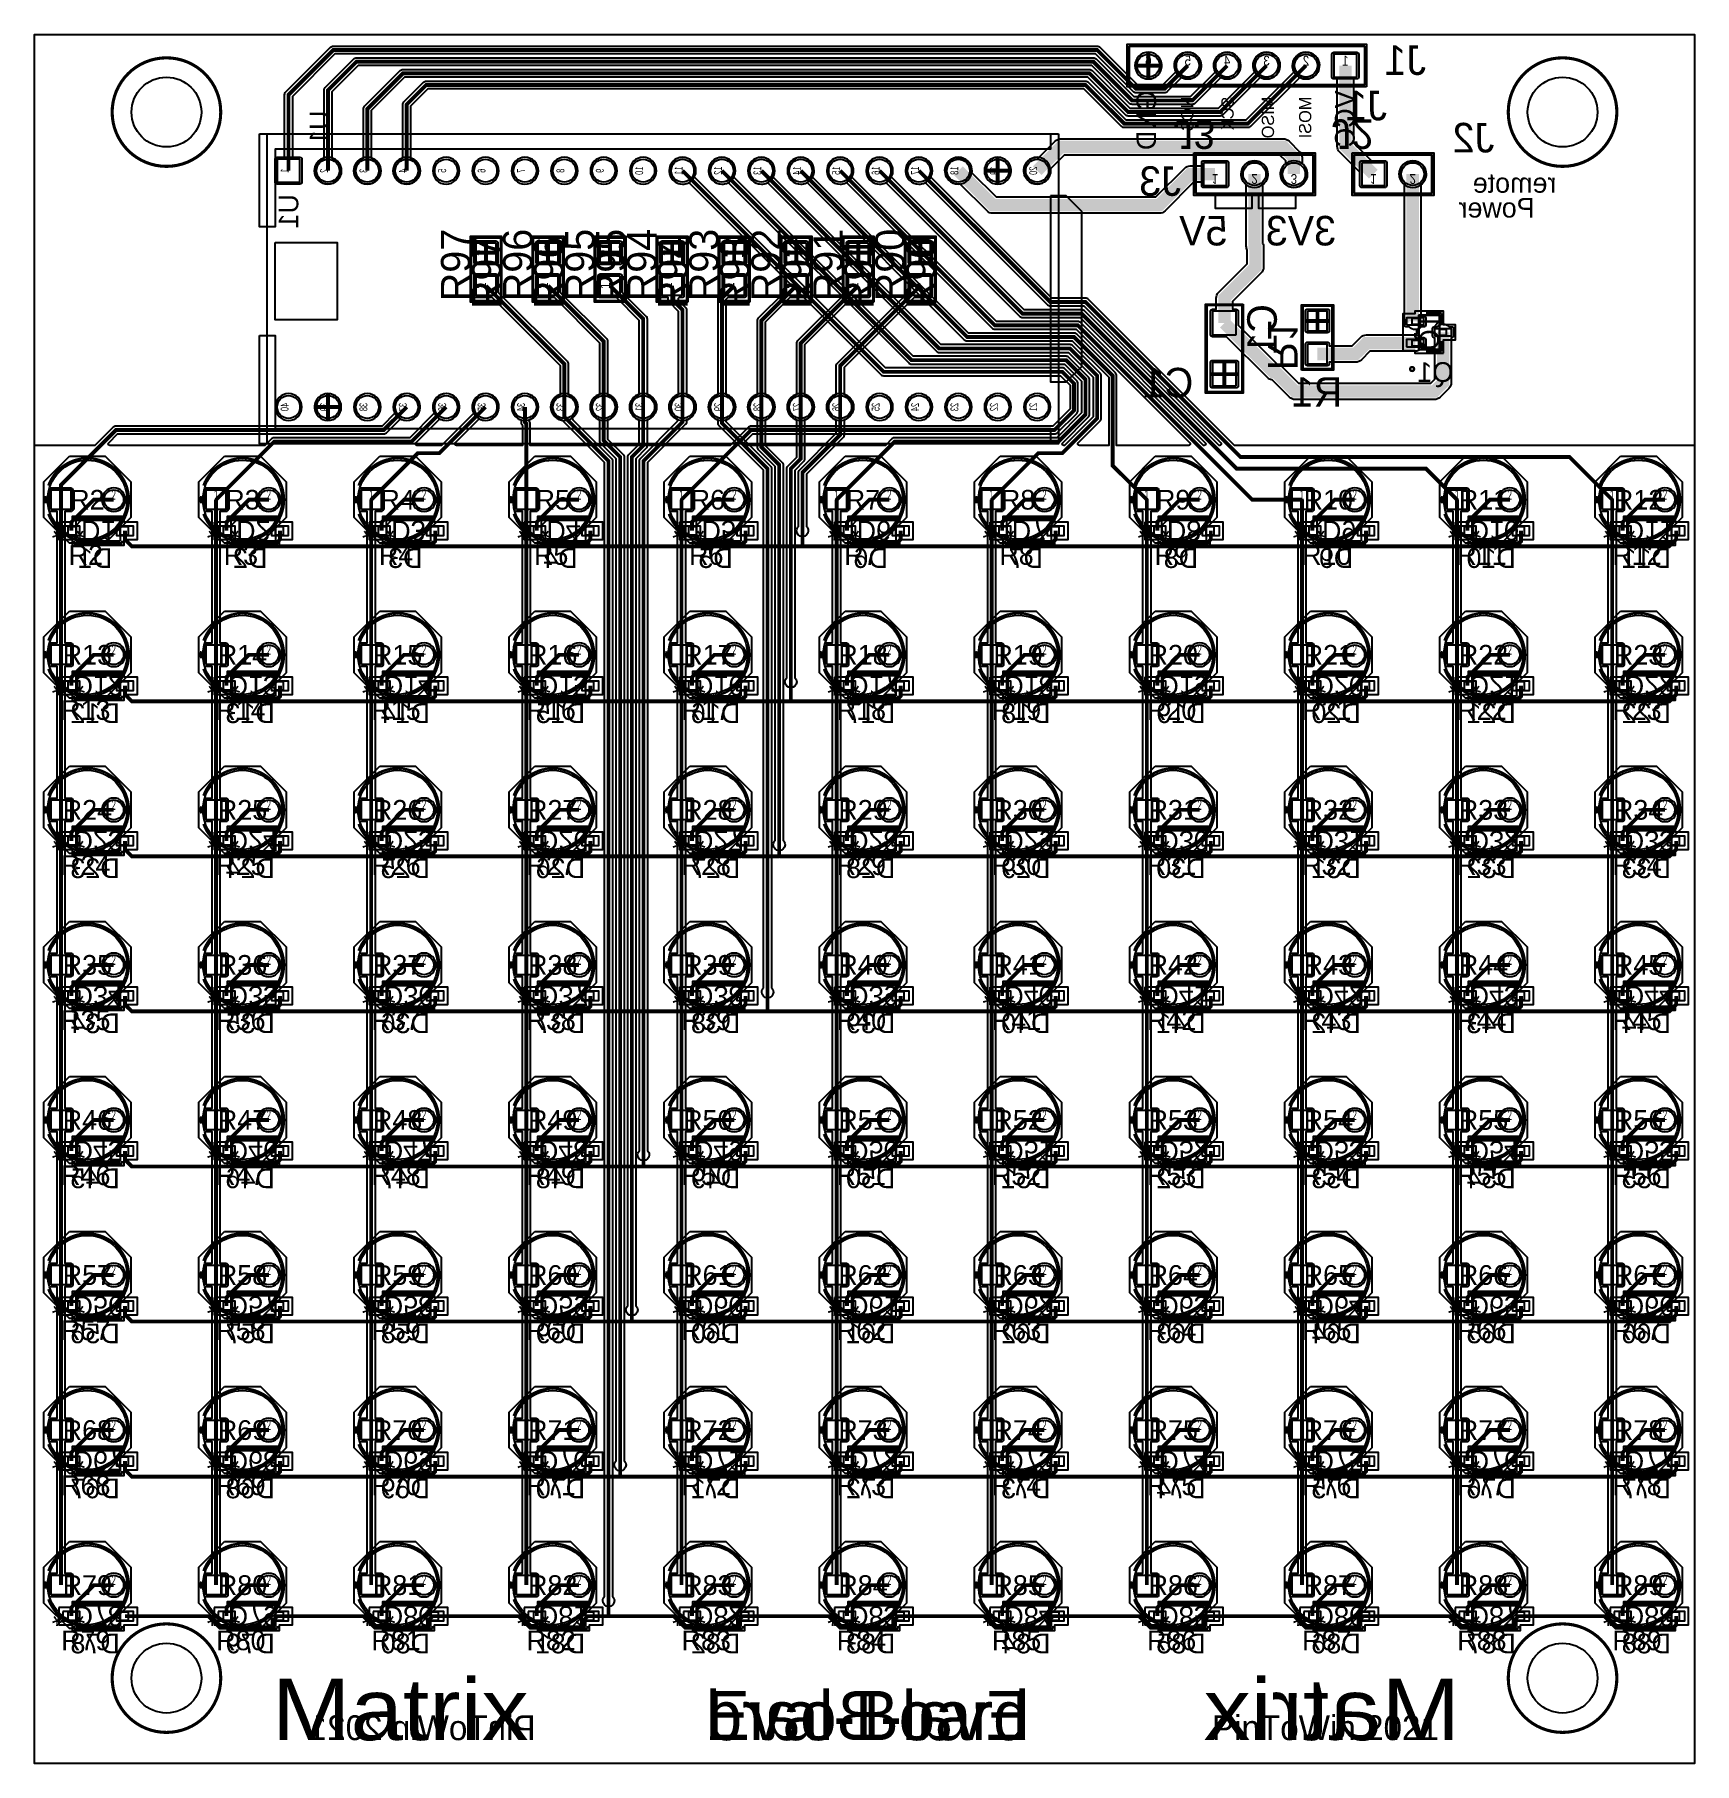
# Model space of a CAD drawing. Extents: x -64 to 44, y -72 to 40.
import ezdxf
from ezdxf.enums import TextEntityAlignment as Align

# ---------------------------------------------------------------- set-up
doc = ezdxf.new("R2010")
doc.units = 0
for name, color, linetype in [('ASSEMBLY', 12, 'CONTINUOUS'), ('BOND', 85, 'CONTINUOUS'), ('BOUND', 85, 'CONTINUOUS'), ('COND', 80, 'CONTINUOUS'), ('COND2', 2, 'CONTINUOUS'), ('PACKAGES', 202, 'CONTINUOUS'), ('SILK_SCREEN', 85, 'CONTINUOUS'), ('SILK_SCREEN2', 85, 'CONTINUOUS'), ('SOLDER_MASK', 85, 'CONTINUOUS'), ('TEXT', 142, 'CONTINUOUS')]:
    doc.layers.add(name, color=color, linetype=linetype)

msp = doc.modelspace()

# ---------------------------------------------------------------- texts
at = {"layer": 'ASSEMBLY', "text_generation_flag": 2, "width": 1.02}
for p in [(-60.571, 8.635), (-50.571, 8.635), (-40.571, 8.635), (-30.571, 8.635), (-20.571, 8.635), (-10.571, 8.635), (-0.571, 8.635), (9.429, 8.635), (19.429, 8.635), (29.429, 8.635), (39.429, 8.635), (-60.571, -1.365), (-50.571, -1.365), (-40.571, -1.365), (-30.571, -1.365), (-20.571, -1.365), (-10.571, -1.365), (-0.571, -1.365), (9.429, -1.365), (19.429, -1.365), (29.429, -1.365), (39.429, -1.365), (-60.571, -11.365), (-50.571, -11.365), (-40.571, -11.365), (-30.571, -11.365), (-20.571, -11.365), (-10.571, -11.365), (-0.571, -11.365), (9.429, -11.365), (19.429, -11.365), (29.429, -11.365), (39.429, -11.365), (-60.571, -21.365), (-50.571, -21.365), (-40.571, -21.365), (-30.571, -21.365), (-20.571, -21.365), (-10.571, -21.365), (-0.571, -21.365), (9.429, -21.365), (19.429, -21.365), (29.429, -21.365), (39.429, -21.365), (-60.571, -31.365), (-50.571, -31.365), (-40.571, -31.365), (-30.571, -31.365), (-20.571, -31.365), (-10.571, -31.365), (-0.571, -31.365), (9.429, -31.365), (19.429, -31.365), (29.429, -31.365), (39.429, -31.365), (-60.571, -41.365), (-50.571, -41.365), (-40.571, -41.365), (-30.571, -41.365), (-20.571, -41.365), (-10.571, -41.365), (-0.571, -41.365), (9.429, -41.365), (19.429, -41.365), (29.429, -41.365), (39.429, -41.365), (-60.571, -51.365), (-50.571, -51.365), (-40.571, -51.365), (-30.571, -51.365), (-20.571, -51.365), (-10.571, -51.365), (-0.571, -51.365), (9.429, -51.365), (19.429, -51.365), (29.429, -51.365), (39.429, -51.365), (-60.571, -61.365), (-50.571, -61.365), (-40.571, -61.365), (-30.571, -61.365), (-20.571, -61.365), (-10.571, -61.365), (-0.571, -61.365), (9.429, -61.365), (19.429, -61.365), (29.429, -61.365), (39.429, -61.365)]:
    msp.add_text('*', height=1.27, rotation=180, dxfattribs=at).set_placement(p, align=Align.CENTER)
at = {"layer": 'SILK_SCREEN', "text_generation_flag": 2, "width": 1.02}
for p in [(-62.056, 8.635), (-52.056, 8.635), (-42.056, 8.635), (-32.056, 8.635), (-22.056, 8.635), (-12.056, 8.635), (-2.056, 8.635), (7.944, 8.635), (17.944, 8.635), (27.944, 8.635), (37.944, 8.635), (-62.056, -1.365), (-52.056, -1.365), (-42.056, -1.365), (-32.056, -1.365), (-22.056, -1.365), (-12.056, -1.365), (-2.056, -1.365), (7.944, -1.365), (17.944, -1.365), (27.944, -1.365), (37.944, -1.365), (-62.056, -11.365), (-52.056, -11.365), (-42.056, -11.365), (-32.056, -11.365), (-22.056, -11.365), (-12.056, -11.365), (-2.056, -11.365), (7.944, -11.365), (17.944, -11.365), (27.944, -11.365), (37.944, -11.365), (-62.056, -21.365), (-52.056, -21.365), (-42.056, -21.365), (-32.056, -21.365), (-22.056, -21.365), (-12.056, -21.365), (-2.056, -21.365), (7.944, -21.365), (17.944, -21.365), (27.944, -21.365), (37.944, -21.365), (-62.056, -31.365), (-52.056, -31.365), (-42.056, -31.365), (-32.056, -31.365), (-22.056, -31.365), (-12.056, -31.365), (-2.056, -31.365), (7.944, -31.365), (17.944, -31.365), (27.944, -31.365), (37.944, -31.365), (-62.056, -41.365), (-52.056, -41.365), (-42.056, -41.365), (-32.056, -41.365), (-22.056, -41.365), (-12.056, -41.365), (-2.056, -41.365), (7.944, -41.365), (17.944, -41.365), (27.944, -41.365), (37.944, -41.365), (-62.056, -51.365), (-52.056, -51.365), (-42.056, -51.365), (-32.056, -51.365), (-22.056, -51.365), (-12.056, -51.365), (-2.056, -51.365), (7.944, -51.365), (17.944, -51.365), (27.944, -51.365), (37.944, -51.365), (-62.056, -61.365), (-52.056, -61.365), (-42.056, -61.365), (-32.056, -61.365), (-22.056, -61.365), (-12.056, -61.365), (-2.056, -61.365), (7.944, -61.365), (17.944, -61.365), (27.944, -61.365), (37.944, -61.365)]:
    msp.add_text('*', height=1.27, rotation=180, dxfattribs=at).set_placement(p, align=Align.CENTER)
at = {"layer": 'SILK_SCREEN'}
for s, height, width, p in [('Matrix', 3.962, 1.147653, (-48.2, -70)), ('Eval-Board', 3.175, 0.991811, (-20.2, -70))]:
    msp.add_text(s, height=height, dxfattribs=dict(at, width=width)).set_placement(p)
msp.add_text('PinToWin 2021', height=1.6, dxfattribs=at).set_placement((12.4, -70))
at = {"layer": 'SILK_SCREEN2', "text_generation_flag": 2, "width": 1.019685}
for s, p in [('GND', (8.8, 36.4)), ('VCC', (21.6, 36.4))]:
    msp.add_text(s, height=1.27, rotation=90, dxfattribs=at).set_placement(p)
at = {"layer": 'SILK_SCREEN2', "text_generation_flag": 2}
for s, p in [('NCS', (11.2, 36)), ('SCK', (13.8, 36)), ('MISO', (16.4, 36)), ('MOSI', (18.8, 36))]:
    msp.add_text(s, height=0.787, rotation=90, dxfattribs=at).set_placement(p)
for s, height, width, p in [('remote', 1.27, 1.019685, (34.6, 29.8)), ('Power', 1.27, 1.019685, (33.2, 28.2)), ('Eval-Board', 3.175, 0.991811, (0.6, -70)), ('Matrix', 3.962, 1.147653, (28.4, -70))]:
    msp.add_text(s, height=height, dxfattribs=dict(at, width=width)).set_placement(p)
for s, height, p in [('5V', 1.905, (13.4, 26.4)), ('3V3', 1.905, (20.4, 26.4)), ('PinToWin 2021', 1.6, (-31.2, -70))]:
    msp.add_text(s, height=height, dxfattribs=at).set_placement(p)
at = {"layer": 'TEXT', "text_generation_flag": 2}
for s, p in [('J1', (26.2, 37.4)), ('J1', (23.6822, 34.4694)), ('J2', (30.6, 32.4)), ('J3', (10.4, 29.6)), ('C1', (11.2, 16.6)), ('R1', (20.8, 16))]:
    msp.add_text(s, height=1.905, dxfattribs=at).set_placement(p)
for s, height, width, p in [('6', 0.635, 0.88, (8.3, 38)), ('5', 0.635, 0.88, (10.84, 38)), ('4', 0.635, 0.88, (13.38, 38)), ('3', 0.635, 0.88, (15.92, 38)), ('2', 0.635, 0.88, (18.46, 38)), ('1', 0.635, 0.88, (21, 38)), ('Q1', 1.27, 1.02, (26.8, 17.6)), ('D1', 1.27, 1.02, (-59.6, 5.6)), ('D2', 1.27, 1.02, (-49.6, 5.6)), ('D3', 1.27, 1.02, (-39.6, 5.6)), ('D4', 1.27, 1.02, (-29.6, 5.6)), ('D5', 1.27, 1.02, (-19.6, 5.6)), ('D6', 1.27, 1.02, (-9.6, 5.6)), ('D7', 1.27, 1.02, (0.4, 5.6)), ('D8', 1.27, 1.02, (10.4, 5.6)), ('D9', 1.27, 1.02, (20.4, 5.6)), ('D10', 1.27, 1.02, (30.4, 5.6)), ('D11', 1.27, 1.02, (40.4, 5.6)), ('D12', 1.27, 1.02, (-59.6, -4.4)), ('D13', 1.27, 1.02, (-49.6, -4.4)), ('D14', 1.27, 1.02, (-39.6, -4.4)), ('D15', 1.27, 1.02, (-29.6, -4.4)), ('D16', 1.27, 1.02, (-19.6, -4.4)), ('D17', 1.27, 1.02, (-9.6, -4.4)), ('D18', 1.27, 1.02, (0.4, -4.4)), ('D19', 1.27, 1.02, (10.4, -4.4)), ('D20', 1.27, 1.02, (20.4, -4.4)), ('D21', 1.27, 1.02, (30.4, -4.4)), ('D22', 1.27, 1.02, (40.4, -4.4)), ('D23', 1.27, 1.02, (-59.6, -14.4)), ('D24', 1.27, 1.02, (-49.6, -14.4)), ('D25', 1.27, 1.02, (-39.6, -14.4)), ('D26', 1.27, 1.02, (-29.6, -14.4)), ('D27', 1.27, 1.02, (-19.6, -14.4)), ('D28', 1.27, 1.02, (-9.6, -14.4)), ('D29', 1.27, 1.02, (0.4, -14.4)), ('D30', 1.27, 1.02, (10.4, -14.4)), ('D31', 1.27, 1.02, (20.4, -14.4)), ('D32', 1.27, 1.02, (30.4, -14.4)), ('D33', 1.27, 1.02, (40.4, -14.4)), ('D34', 1.27, 1.02, (-59.6, -24.4)), ('D35', 1.27, 1.02, (-49.6, -24.4)), ('D36', 1.27, 1.02, (-39.6, -24.4)), ('D37', 1.27, 1.02, (-29.6, -24.4)), ('D38', 1.27, 1.02, (-19.6, -24.4)), ('D39', 1.27, 1.02, (-9.6, -24.4)), ('D40', 1.27, 1.02, (0.4, -24.4)), ('D41', 1.27, 1.02, (10.4, -24.4)), ('D42', 1.27, 1.02, (20.4, -24.4)), ('D43', 1.27, 1.02, (30.4, -24.4)), ('D44', 1.27, 1.02, (40.4, -24.4)), ('D45', 1.27, 1.02, (-59.6, -34.4)), ('D46', 1.27, 1.02, (-49.6, -34.4)), ('D47', 1.27, 1.02, (-39.6, -34.4)), ('D48', 1.27, 1.02, (-29.6, -34.4)), ('D49', 1.27, 1.02, (-19.6, -34.4)), ('D50', 1.27, 1.02, (-9.6, -34.4)), ('D51', 1.27, 1.02, (0.4, -34.4)), ('D52', 1.27, 1.02, (10.4, -34.4)), ('D53', 1.27, 1.02, (20.4, -34.4)), ('D54', 1.27, 1.02, (30.4, -34.4)), ('D55', 1.27, 1.02, (40.4, -34.4)), ('D56', 1.27, 1.02, (-59.6, -44.4)), ('D57', 1.27, 1.02, (-49.6, -44.4)), ('D58', 1.27, 1.02, (-39.6, -44.4)), ('D59', 1.27, 1.02, (-29.6, -44.4)), ('D60', 1.27, 1.02, (-19.6, -44.4)), ('D61', 1.27, 1.02, (-9.6, -44.4)), ('D62', 1.27, 1.02, (0.4, -44.4)), ('D63', 1.27, 1.02, (10.4, -44.4)), ('D64', 1.27, 1.02, (20.4, -44.4)), ('D65', 1.27, 1.02, (30.4, -44.4)), ('D66', 1.27, 1.02, (40.4, -44.4)), ('D67', 1.27, 1.02, (-59.6, -54.4)), ('D68', 1.27, 1.02, (-49.6, -54.4)), ('D69', 1.27, 1.02, (-39.6, -54.4)), ('D70', 1.27, 1.02, (-29.6, -54.4)), ('D71', 1.27, 1.02, (-19.6, -54.4)), ('D72', 1.27, 1.02, (-9.6, -54.4)), ('D73', 1.27, 1.02, (0.4, -54.4)), ('D74', 1.27, 1.02, (10.4, -54.4)), ('D75', 1.27, 1.02, (20.4, -54.4)), ('D76', 1.27, 1.02, (30.4, -54.4)), ('D77', 1.27, 1.02, (40.4, -54.4)), ('D78', 1.27, 1.02, (-59.6, -64.4)), ('D79', 1.27, 1.02, (-49.6, -64.4)), ('D80', 1.27, 1.02, (-39.6, -64.4)), ('D81', 1.27, 1.02, (-29.6, -64.4)), ('D82', 1.27, 1.02, (-19.6, -64.4)), ('D83', 1.27, 1.02, (-9.6, -64.4)), ('D84', 1.27, 1.02, (0.4, -64.4)), ('D85', 1.27, 1.02, (10.4, -64.4)), ('D86', 1.27, 1.02, (20.4, -64.4)), ('D87', 1.27, 1.02, (30.4, -64.4)), ('D88', 1.27, 1.02, (40.4, -64.4))]:
    msp.add_text(s, height=height, dxfattribs=dict(at, width=width)).set_placement(p, align=Align.CENTER)
at = {"layer": 'TEXT', "text_generation_flag": 2, "width": 1.019685}
msp.add_text('U1', height=1.27, rotation=90, dxfattribs=at).set_placement((-44.5, 35.1))
at = {"layer": 'TEXT', "text_generation_flag": 2}
for s, rotation, p in [('J3', 180, (9.9178, 34.5306)), ('J2', 180, (20.1178, 34.5306)), ('C1', 90, (16.5782, 22.6192)), ('R1', 270, (16.0123, 18.3586))]:
    msp.add_text(s, height=1.905, rotation=rotation, dxfattribs=at).set_placement(p)
for s, height, rotation, width, p in [('1', 0.508, 90, 0.649606, (-47.13, 31.22)), ('2', 0.508, 90, 0.649606, (-44.59, 31.22)), ('3', 0.508, 90, 0.649606, (-42.05, 31.22)), ('4', 0.508, 90, 0.649606, (-39.51, 31.22)), ('5', 0.508, 90, 0.649606, (-36.97, 31.22)), ('6', 0.508, 90, 0.649606, (-34.43, 31.22)), ('7', 0.508, 90, 0.649606, (-31.89, 31.22)), ('8', 0.508, 90, 0.649606, (-29.35, 31.22)), ('9', 0.508, 90, 0.649606, (-26.81, 31.22)), ('10', 0.508, 90, 0.649606, (-24.27, 31.22)), ('11', 0.508, 90, 0.649606, (-21.73, 31.22)), ('12', 0.508, 90, 0.649606, (-19.19, 31.22)), ('13', 0.508, 90, 0.649606, (-16.65, 31.22)), ('14', 0.508, 90, 0.649606, (-14.11, 31.22)), ('15', 0.508, 90, 0.649606, (-11.57, 31.22)), ('16', 0.508, 90, 0.649606, (-9.03, 31.22)), ('17', 0.508, 90, 0.649606, (-6.49, 31.22)), ('18', 0.508, 90, 0.649606, (-3.95, 31.22)), ('19', 0.508, 90, 0.649606, (-1.41, 31.22)), ('20', 0.508, 90, 0.649606, (1.13, 31.22)), ('1', 0.635, 180, 0.88, (12.6, 31)), ('2', 0.635, 180, 0.88, (15.14, 31)), ('3', 0.635, 180, 0.88, (17.68, 31)), ('1', 0.635, 180, 0.88, (22.8, 31)), ('2', 0.635, 180, 0.88, (25.34, 31)), ('U1', 1.27, 90, 1.019685, (-46.5, 28.6)), ('Q1', 1.27, 270, 1.02, (25.765, 20.8)), ('40', 0.508, 90, 0.649606, (-47.13, 15.98)), ('39', 0.508, 90, 0.649606, (-44.59, 15.98)), ('38', 0.508, 90, 0.649606, (-42.05, 15.98)), ('37', 0.508, 90, 0.649606, (-39.51, 15.98)), ('36', 0.508, 90, 0.649606, (-36.97, 15.98)), ('35', 0.508, 90, 0.649606, (-34.43, 15.98)), ('34', 0.508, 90, 0.649606, (-31.89, 15.98)), ('33', 0.508, 90, 0.649606, (-29.35, 15.98)), ('32', 0.508, 90, 0.649606, (-26.81, 15.98)), ('31', 0.508, 90, 0.649606, (-24.27, 15.98)), ('30', 0.508, 90, 0.649606, (-21.73, 15.98)), ('29', 0.508, 90, 0.649606, (-19.19, 15.98)), ('28', 0.508, 90, 0.649606, (-16.65, 15.98)), ('27', 0.508, 90, 0.649606, (-14.11, 15.98)), ('26', 0.508, 90, 0.649606, (-11.57, 15.98)), ('25', 0.508, 90, 0.649606, (-9.03, 15.98)), ('24', 0.508, 90, 0.649606, (-6.49, 15.98)), ('23', 0.508, 90, 0.649606, (-3.95, 15.98)), ('22', 0.508, 90, 0.649606, (-1.41, 15.98)), ('21', 0.508, 90, 0.649606, (1.13, 15.98)), ('D1', 1.27, 180, 1.02, (-59.4, 8.635)), ('D2', 1.27, 180, 1.02, (-49.4, 8.635)), ('D3', 1.27, 180, 1.02, (-39.4, 8.635)), ('D4', 1.27, 180, 1.02, (-29.4, 8.635)), ('D5', 1.27, 180, 1.02, (-19.4, 8.635)), ('D6', 1.27, 180, 1.02, (-9.4, 8.635)), ('D7', 1.27, 180, 1.02, (0.6, 8.635)), ('D8', 1.27, 180, 1.02, (10.6, 8.635)), ('D9', 1.27, 180, 1.02, (20.6, 8.635)), ('D10', 1.27, 180, 1.02, (30.6, 8.635)), ('D11', 1.27, 180, 1.02, (40.6, 8.635)), ('D12', 1.27, 180, 1.02, (-59.4, -1.365)), ('D13', 1.27, 180, 1.02, (-49.4, -1.365)), ('D14', 1.27, 180, 1.02, (-39.4, -1.365)), ('D15', 1.27, 180, 1.02, (-29.4, -1.365)), ('D16', 1.27, 180, 1.02, (-19.4, -1.365)), ('D17', 1.27, 180, 1.02, (-9.4, -1.365)), ('D18', 1.27, 180, 1.02, (0.6, -1.365)), ('D19', 1.27, 180, 1.02, (10.6, -1.365)), ('D20', 1.27, 180, 1.02, (20.6, -1.365)), ('D21', 1.27, 180, 1.02, (30.6, -1.365)), ('D22', 1.27, 180, 1.02, (40.6, -1.365)), ('D23', 1.27, 180, 1.02, (-59.4, -11.365)), ('D24', 1.27, 180, 1.02, (-49.4, -11.365)), ('D25', 1.27, 180, 1.02, (-39.4, -11.365)), ('D26', 1.27, 180, 1.02, (-29.4, -11.365)), ('D27', 1.27, 180, 1.02, (-19.4, -11.365)), ('D28', 1.27, 180, 1.02, (-9.4, -11.365)), ('D29', 1.27, 180, 1.02, (0.6, -11.365)), ('D30', 1.27, 180, 1.02, (10.6, -11.365)), ('D31', 1.27, 180, 1.02, (20.6, -11.365)), ('D32', 1.27, 180, 1.02, (30.6, -11.365)), ('D33', 1.27, 180, 1.02, (40.6, -11.365)), ('D34', 1.27, 180, 1.02, (-59.4, -21.365)), ('D35', 1.27, 180, 1.02, (-49.4, -21.365)), ('D36', 1.27, 180, 1.02, (-39.4, -21.365)), ('D37', 1.27, 180, 1.02, (-29.4, -21.365)), ('D38', 1.27, 180, 1.02, (-19.4, -21.365)), ('D39', 1.27, 180, 1.02, (-9.4, -21.365)), ('D40', 1.27, 180, 1.02, (0.6, -21.365)), ('D41', 1.27, 180, 1.02, (10.6, -21.365)), ('D42', 1.27, 180, 1.02, (20.6, -21.365)), ('D43', 1.27, 180, 1.02, (30.6, -21.365)), ('D44', 1.27, 180, 1.02, (40.6, -21.365)), ('D45', 1.27, 180, 1.02, (-59.4, -31.365)), ('D46', 1.27, 180, 1.02, (-49.4, -31.365)), ('D47', 1.27, 180, 1.02, (-39.4, -31.365)), ('D48', 1.27, 180, 1.02, (-29.4, -31.365)), ('D49', 1.27, 180, 1.02, (-19.4, -31.365)), ('D50', 1.27, 180, 1.02, (-9.4, -31.365)), ('D51', 1.27, 180, 1.02, (0.6, -31.365)), ('D52', 1.27, 180, 1.02, (10.6, -31.365)), ('D53', 1.27, 180, 1.02, (20.6, -31.365)), ('D54', 1.27, 180, 1.02, (30.6, -31.365)), ('D55', 1.27, 180, 1.02, (40.6, -31.365)), ('D56', 1.27, 180, 1.02, (-59.4, -41.365)), ('D57', 1.27, 180, 1.02, (-49.4, -41.365)), ('D58', 1.27, 180, 1.02, (-39.4, -41.365)), ('D59', 1.27, 180, 1.02, (-29.4, -41.365)), ('D60', 1.27, 180, 1.02, (-19.4, -41.365)), ('D61', 1.27, 180, 1.02, (-9.4, -41.365)), ('D62', 1.27, 180, 1.02, (0.6, -41.365)), ('D63', 1.27, 180, 1.02, (10.6, -41.365)), ('D64', 1.27, 180, 1.02, (20.6, -41.365)), ('D65', 1.27, 180, 1.02, (30.6, -41.365)), ('D66', 1.27, 180, 1.02, (40.6, -41.365)), ('D67', 1.27, 180, 1.02, (-59.4, -51.365)), ('D68', 1.27, 180, 1.02, (-49.4, -51.365)), ('D69', 1.27, 180, 1.02, (-39.4, -51.365)), ('D70', 1.27, 180, 1.02, (-29.4, -51.365)), ('D71', 1.27, 180, 1.02, (-19.4, -51.365)), ('D72', 1.27, 180, 1.02, (-9.4, -51.365)), ('D73', 1.27, 180, 1.02, (0.6, -51.365)), ('D74', 1.27, 180, 1.02, (10.6, -51.365)), ('D75', 1.27, 180, 1.02, (20.6, -51.365)), ('D76', 1.27, 180, 1.02, (30.6, -51.365)), ('D77', 1.27, 180, 1.02, (40.6, -51.365)), ('D78', 1.27, 180, 1.02, (-59.4, -61.365)), ('D79', 1.27, 180, 1.02, (-49.4, -61.365)), ('D80', 1.27, 180, 1.02, (-39.4, -61.365)), ('D81', 1.27, 180, 1.02, (-29.4, -61.365)), ('D82', 1.27, 180, 1.02, (-19.4, -61.365)), ('D83', 1.27, 180, 1.02, (-9.4, -61.365)), ('D84', 1.27, 180, 1.02, (0.6, -61.365)), ('D85', 1.27, 180, 1.02, (10.6, -61.365)), ('D86', 1.27, 180, 1.02, (20.6, -61.365)), ('D87', 1.27, 180, 1.02, (30.6, -61.365)), ('D88', 1.27, 180, 1.02, (40.6, -61.365))]:
    msp.add_text(s, height=height, rotation=rotation, dxfattribs=dict(at, width=width)).set_placement(p, align=Align.CENTER)
at = {"layer": 'TEXT'}
for s, p in [('R97', (-35.4, 22.8)), ('R97', (-33.4, 22.3)), ('R96', (-31.4, 22.8)), ('R96', (-29.4, 22.3)), ('R95', (-27.4, 22.8)), ('R95', (-25.4, 22.8)), ('R94', (-23.4, 22.8)), ('R94', (-21.4, 22.3)), ('R93', (-19.4, 22.8)), ('R93', (-17.4, 22.3)), ('R92', (-15.4, 22.8)), ('R92', (-13.4, 22.3)), ('R91', (-11.4, 22.8)), ('R91', (-9.4, 22.3)), ('R90', (-7.4, 22.8)), ('R90', (-5.4, 22.3))]:
    msp.add_text(s, height=1.905, rotation=90, dxfattribs=at).set_placement(p)
at = {"layer": 'TEXT', "width": 0.88}
for s, p in [('2', (-34.4, 25.9336)), ('2', (-30.4, 25.9336)), ('2', (-26.4, 25.9336)), ('2', (-22.4, 25.9336)), ('2', (-18.4, 25.9336)), ('2', (-14.4, 25.9336)), ('2', (-10.4, 25.9336)), ('2', (-6.4, 25.9336)), ('1', (-34.4, 23.8)), ('1', (-30.4, 23.8)), ('1', (-26.4, 23.8)), ('1', (-22.4, 23.8)), ('1', (-18.4, 23.8)), ('1', (-14.4, 23.8)), ('1', (-10.4, 23.8)), ('1', (-6.4, 23.8))]:
    msp.add_text(s, height=0.635, rotation=90, dxfattribs=at).set_placement(p, align=Align.CENTER)
at = {"layer": 'TEXT'}
for s, height, width, p in [('1', 0.635, 0.500157, (-61.8, 10)), ('R2', 1.27, 1.02, (-60.0982, 9.365)), ('2', 0.635, 0.500157, (-58.3964, 10)), ('1', 0.635, 0.500157, (-51.8, 10)), ('R3', 1.27, 1.02, (-50.0982, 9.365)), ('2', 0.635, 0.500157, (-48.3964, 10)), ('1', 0.635, 0.500157, (-41.8, 10)), ('R4', 1.27, 1.02, (-40.0982, 9.365)), ('2', 0.635, 0.500157, (-38.3964, 10)), ('1', 0.635, 0.500157, (-31.8, 10)), ('R5', 1.27, 1.02, (-30.0982, 9.365)), ('2', 0.635, 0.500157, (-28.3964, 10)), ('1', 0.635, 0.500157, (-21.8, 10)), ('R6', 1.27, 1.02, (-20.0982, 9.365)), ('2', 0.635, 0.500157, (-18.3964, 10)), ('1', 0.635, 0.500157, (-11.8, 10)), ('R7', 1.27, 1.02, (-10.0982, 9.365)), ('2', 0.635, 0.500157, (-8.3964, 10)), ('1', 0.635, 0.500157, (-1.8, 10)), ('R8', 1.27, 1.02, (-0.0982, 9.365)), ('2', 0.635, 0.500157, (1.6036, 10)), ('1', 0.635, 0.500157, (8.2, 10)), ('R9', 1.27, 1.02, (9.9018, 9.365)), ('2', 0.635, 0.500157, (11.6036, 10)), ('1', 0.635, 0.500157, (18.2, 10)), ('R10', 1.27, 1.02, (19.9018, 9.365)), ('2', 0.635, 0.500157, (21.6036, 10)), ('1', 0.635, 0.500157, (28.2, 10)), ('R11', 1.27, 1.02, (29.9018, 9.365)), ('2', 0.635, 0.500157, (31.6036, 10)), ('1', 0.635, 0.500157, (38.2, 10)), ('R12', 1.27, 1.02, (39.9018, 9.365)), ('2', 0.635, 0.500157, (41.6036, 10)), ('R2', 1.27, 1.02, (-60.2, 5.8)), ('R3', 1.27, 1.02, (-50.2, 5.8)), ('R4', 1.27, 1.02, (-40.2, 5.8)), ('R5', 1.27, 1.02, (-30.2, 5.8)), ('R6', 1.27, 1.02, (-20.2, 5.8)), ('R7', 1.27, 1.02, (-10.2, 5.8)), ('R8', 1.27, 1.02, (-0.2, 5.8)), ('R9', 1.27, 1.02, (9.8, 5.8)), ('R10', 1.27, 1.02, (19.8, 5.8)), ('R11', 1.27, 1.02, (29.8, 5.8)), ('R12', 1.27, 1.02, (39.8, 5.8)), ('1', 0.635, 0.500157, (-61.8, 0)), ('R13', 1.27, 1.02, (-60.0982, -0.635)), ('2', 0.635, 0.500157, (-58.3964, 0)), ('1', 0.635, 0.500157, (-51.8, 0)), ('R14', 1.27, 1.02, (-50.0982, -0.635)), ('2', 0.635, 0.500157, (-48.3964, 0)), ('1', 0.635, 0.500157, (-41.8, 0)), ('R15', 1.27, 1.02, (-40.0982, -0.635)), ('2', 0.635, 0.500157, (-38.3964, 0)), ('1', 0.635, 0.500157, (-31.8, 0)), ('R16', 1.27, 1.02, (-30.0982, -0.635)), ('2', 0.635, 0.500157, (-28.3964, 0)), ('1', 0.635, 0.500157, (-21.8, 0)), ('R17', 1.27, 1.02, (-20.0982, -0.635)), ('2', 0.635, 0.500157, (-18.3964, 0)), ('1', 0.635, 0.500157, (-11.8, 0)), ('R18', 1.27, 1.02, (-10.0982, -0.635)), ('2', 0.635, 0.500157, (-8.3964, 0)), ('1', 0.635, 0.500157, (-1.8, 0)), ('R19', 1.27, 1.02, (-0.0982, -0.635)), ('2', 0.635, 0.500157, (1.6036, 0)), ('1', 0.635, 0.500157, (8.2, 0)), ('R20', 1.27, 1.02, (9.9018, -0.635)), ('2', 0.635, 0.500157, (11.6036, 0)), ('1', 0.635, 0.500157, (18.2, 0)), ('R21', 1.27, 1.02, (19.9018, -0.635)), ('2', 0.635, 0.500157, (21.6036, 0)), ('1', 0.635, 0.500157, (28.2, 0)), ('R22', 1.27, 1.02, (29.9018, -0.635)), ('2', 0.635, 0.500157, (31.6036, 0)), ('1', 0.635, 0.500157, (38.2, 0)), ('R23', 1.27, 1.02, (39.9018, -0.635)), ('2', 0.635, 0.500157, (41.6036, 0)), ('R13', 1.27, 1.02, (-60.2, -4.2)), ('R14', 1.27, 1.02, (-50.2, -4.2)), ('R15', 1.27, 1.02, (-40.2, -4.2)), ('R16', 1.27, 1.02, (-30.2, -4.2)), ('R17', 1.27, 1.02, (-20.2, -4.2)), ('R18', 1.27, 1.02, (-10.2, -4.2)), ('R19', 1.27, 1.02, (-0.2, -4.2)), ('R20', 1.27, 1.02, (9.8, -4.2)), ('R21', 1.27, 1.02, (19.8, -4.2)), ('R22', 1.27, 1.02, (29.8, -4.2)), ('R23', 1.27, 1.02, (39.8, -4.2)), ('1', 0.635, 0.500157, (-61.8, -10)), ('R24', 1.27, 1.02, (-60.0982, -10.635)), ('2', 0.635, 0.500157, (-58.3964, -10)), ('1', 0.635, 0.500157, (-51.8, -10)), ('R25', 1.27, 1.02, (-50.0982, -10.635)), ('2', 0.635, 0.500157, (-48.3964, -10)), ('1', 0.635, 0.500157, (-41.8, -10)), ('R26', 1.27, 1.02, (-40.0982, -10.635)), ('2', 0.635, 0.500157, (-38.3964, -10)), ('1', 0.635, 0.500157, (-31.8, -10)), ('R27', 1.27, 1.02, (-30.0982, -10.635)), ('2', 0.635, 0.500157, (-28.3964, -10)), ('1', 0.635, 0.500157, (-21.8, -10)), ('R28', 1.27, 1.02, (-20.0982, -10.635)), ('2', 0.635, 0.500157, (-18.3964, -10)), ('1', 0.635, 0.500157, (-11.8, -10)), ('R29', 1.27, 1.02, (-10.0982, -10.635)), ('2', 0.635, 0.500157, (-8.3964, -10)), ('1', 0.635, 0.500157, (-1.8, -10)), ('R30', 1.27, 1.02, (-0.0982, -10.635)), ('2', 0.635, 0.500157, (1.6036, -10)), ('1', 0.635, 0.500157, (8.2, -10)), ('R31', 1.27, 1.02, (9.9018, -10.635)), ('2', 0.635, 0.500157, (11.6036, -10)), ('1', 0.635, 0.500157, (18.2, -10)), ('R32', 1.27, 1.02, (19.9018, -10.635)), ('2', 0.635, 0.500157, (21.6036, -10)), ('1', 0.635, 0.500157, (28.2, -10)), ('R33', 1.27, 1.02, (29.9018, -10.635)), ('2', 0.635, 0.500157, (31.6036, -10)), ('1', 0.635, 0.500157, (38.2, -10)), ('R34', 1.27, 1.02, (39.9018, -10.635)), ('2', 0.635, 0.500157, (41.6036, -10)), ('R24', 1.27, 1.02, (-60.2, -14.2)), ('R25', 1.27, 1.02, (-50.2, -14.2)), ('R26', 1.27, 1.02, (-40.2, -14.2)), ('R27', 1.27, 1.02, (-30.2, -14.2)), ('R28', 1.27, 1.02, (-20.2, -14.2)), ('R29', 1.27, 1.02, (-10.2, -14.2)), ('R30', 1.27, 1.02, (-0.2, -14.2)), ('R31', 1.27, 1.02, (9.8, -14.2)), ('R32', 1.27, 1.02, (19.8, -14.2)), ('R33', 1.27, 1.02, (29.8, -14.2)), ('R34', 1.27, 1.02, (39.8, -14.2)), ('1', 0.635, 0.500157, (-61.8, -20)), ('R35', 1.27, 1.02, (-60.0982, -20.635)), ('2', 0.635, 0.500157, (-58.3964, -20)), ('1', 0.635, 0.500157, (-51.8, -20)), ('R36', 1.27, 1.02, (-50.0982, -20.635)), ('2', 0.635, 0.500157, (-48.3964, -20)), ('1', 0.635, 0.500157, (-41.8, -20)), ('R37', 1.27, 1.02, (-40.0982, -20.635)), ('2', 0.635, 0.500157, (-38.3964, -20)), ('1', 0.635, 0.500157, (-31.8, -20)), ('R38', 1.27, 1.02, (-30.0982, -20.635)), ('2', 0.635, 0.500157, (-28.3964, -20)), ('1', 0.635, 0.500157, (-21.8, -20)), ('R39', 1.27, 1.02, (-20.0982, -20.635)), ('2', 0.635, 0.500157, (-18.3964, -20)), ('1', 0.635, 0.500157, (-11.8, -20)), ('R40', 1.27, 1.02, (-10.0982, -20.635)), ('2', 0.635, 0.500157, (-8.3964, -20)), ('1', 0.635, 0.500157, (-1.8, -20)), ('R41', 1.27, 1.02, (-0.0982, -20.635)), ('2', 0.635, 0.500157, (1.6036, -20)), ('1', 0.635, 0.500157, (8.2, -20)), ('R42', 1.27, 1.02, (9.9018, -20.635)), ('2', 0.635, 0.500157, (11.6036, -20)), ('1', 0.635, 0.500157, (18.2, -20)), ('R43', 1.27, 1.02, (19.9018, -20.635)), ('2', 0.635, 0.500157, (21.6036, -20)), ('1', 0.635, 0.500157, (28.2, -20)), ('R44', 1.27, 1.02, (29.9018, -20.635)), ('2', 0.635, 0.500157, (31.6036, -20)), ('1', 0.635, 0.500157, (38.2, -20)), ('R45', 1.27, 1.02, (39.9018, -20.635)), ('2', 0.635, 0.500157, (41.6036, -20)), ('R35', 1.27, 1.02, (-60.2, -24.2)), ('R36', 1.27, 1.02, (-50.2, -24.2)), ('R37', 1.27, 1.02, (-40.2, -24.2)), ('R38', 1.27, 1.02, (-30.2, -24.2)), ('R39', 1.27, 1.02, (-20.2, -24.2)), ('R40', 1.27, 1.02, (-10.2, -24.2)), ('R41', 1.27, 1.02, (-0.2, -24.2)), ('R42', 1.27, 1.02, (9.8, -24.2)), ('R43', 1.27, 1.02, (19.8, -24.2)), ('R44', 1.27, 1.02, (29.8, -24.2)), ('R45', 1.27, 1.02, (39.8, -24.2)), ('1', 0.635, 0.500157, (-61.8, -30)), ('R46', 1.27, 1.02, (-60.0982, -30.635)), ('2', 0.635, 0.500157, (-58.3964, -30)), ('1', 0.635, 0.500157, (-51.8, -30)), ('R47', 1.27, 1.02, (-50.0982, -30.635)), ('2', 0.635, 0.500157, (-48.3964, -30)), ('1', 0.635, 0.500157, (-41.8, -30)), ('R48', 1.27, 1.02, (-40.0982, -30.635)), ('2', 0.635, 0.500157, (-38.3964, -30)), ('1', 0.635, 0.500157, (-31.8, -30)), ('R49', 1.27, 1.02, (-30.0982, -30.635)), ('2', 0.635, 0.500157, (-28.3964, -30)), ('1', 0.635, 0.500157, (-21.8, -30)), ('R50', 1.27, 1.02, (-20.0982, -30.635)), ('2', 0.635, 0.500157, (-18.3964, -30)), ('1', 0.635, 0.500157, (-11.8, -30)), ('R51', 1.27, 1.02, (-10.0982, -30.635)), ('2', 0.635, 0.500157, (-8.3964, -30)), ('1', 0.635, 0.500157, (-1.8, -30)), ('R52', 1.27, 1.02, (-0.0982, -30.635)), ('2', 0.635, 0.500157, (1.6036, -30)), ('1', 0.635, 0.500157, (8.2, -30)), ('R53', 1.27, 1.02, (9.9018, -30.635)), ('2', 0.635, 0.500157, (11.6036, -30)), ('1', 0.635, 0.500157, (18.2, -30)), ('R54', 1.27, 1.02, (19.9018, -30.635)), ('2', 0.635, 0.500157, (21.6036, -30)), ('1', 0.635, 0.500157, (28.2, -30)), ('R55', 1.27, 1.02, (29.9018, -30.635)), ('2', 0.635, 0.500157, (31.6036, -30)), ('1', 0.635, 0.500157, (38.2, -30)), ('R56', 1.27, 1.02, (39.9018, -30.635)), ('2', 0.635, 0.500157, (41.6036, -30)), ('R46', 1.27, 1.02, (-60.2, -34.2)), ('R47', 1.27, 1.02, (-50.2, -34.2)), ('R48', 1.27, 1.02, (-40.2, -34.2)), ('R49', 1.27, 1.02, (-30.2, -34.2)), ('R50', 1.27, 1.02, (-20.2, -34.2)), ('R51', 1.27, 1.02, (-10.2, -34.2)), ('R52', 1.27, 1.02, (-0.2, -34.2)), ('R53', 1.27, 1.02, (9.8, -34.2)), ('R54', 1.27, 1.02, (19.8, -34.2)), ('R55', 1.27, 1.02, (29.8, -34.2)), ('R56', 1.27, 1.02, (39.8, -34.2)), ('1', 0.635, 0.500157, (-61.8, -40)), ('R57', 1.27, 1.02, (-60.0982, -40.635)), ('2', 0.635, 0.500157, (-58.3964, -40)), ('1', 0.635, 0.500157, (-51.8, -40)), ('R58', 1.27, 1.02, (-50.0982, -40.635)), ('2', 0.635, 0.500157, (-48.3964, -40)), ('1', 0.635, 0.500157, (-41.8, -40)), ('R59', 1.27, 1.02, (-40.0982, -40.635)), ('2', 0.635, 0.500157, (-38.3964, -40)), ('1', 0.635, 0.500157, (-31.8, -40)), ('R60', 1.27, 1.02, (-30.0982, -40.635)), ('2', 0.635, 0.500157, (-28.3964, -40)), ('1', 0.635, 0.500157, (-21.8, -40)), ('R61', 1.27, 1.02, (-20.0982, -40.635)), ('2', 0.635, 0.500157, (-18.3964, -40)), ('1', 0.635, 0.500157, (-11.8, -40)), ('R62', 1.27, 1.02, (-10.0982, -40.635)), ('2', 0.635, 0.500157, (-8.3964, -40)), ('1', 0.635, 0.500157, (-1.8, -40)), ('R63', 1.27, 1.02, (-0.0982, -40.635)), ('2', 0.635, 0.500157, (1.6036, -40)), ('1', 0.635, 0.500157, (8.2, -40)), ('R64', 1.27, 1.02, (9.9018, -40.635)), ('2', 0.635, 0.500157, (11.6036, -40)), ('1', 0.635, 0.500157, (18.2, -40)), ('R65', 1.27, 1.02, (19.9018, -40.635)), ('2', 0.635, 0.500157, (21.6036, -40)), ('1', 0.635, 0.500157, (28.2, -40)), ('R66', 1.27, 1.02, (29.9018, -40.635)), ('2', 0.635, 0.500157, (31.6036, -40)), ('1', 0.635, 0.500157, (38.2, -40)), ('R67', 1.27, 1.02, (39.9018, -40.635)), ('2', 0.635, 0.500157, (41.6036, -40)), ('R57', 1.27, 1.02, (-60.2, -44.2)), ('R58', 1.27, 1.02, (-50.2, -44.2)), ('R59', 1.27, 1.02, (-40.2, -44.2)), ('R60', 1.27, 1.02, (-30.2, -44.2)), ('R61', 1.27, 1.02, (-20.2, -44.2)), ('R62', 1.27, 1.02, (-10.2, -44.2)), ('R63', 1.27, 1.02, (-0.2, -44.2)), ('R64', 1.27, 1.02, (9.8, -44.2)), ('R65', 1.27, 1.02, (19.8, -44.2)), ('R66', 1.27, 1.02, (29.8, -44.2)), ('R67', 1.27, 1.02, (39.8, -44.2)), ('1', 0.635, 0.500157, (-61.8, -50)), ('R68', 1.27, 1.02, (-60.0982, -50.635)), ('2', 0.635, 0.500157, (-58.3964, -50)), ('1', 0.635, 0.500157, (-51.8, -50)), ('R69', 1.27, 1.02, (-50.0982, -50.635)), ('2', 0.635, 0.500157, (-48.3964, -50)), ('1', 0.635, 0.500157, (-41.8, -50)), ('R70', 1.27, 1.02, (-40.0982, -50.635)), ('2', 0.635, 0.500157, (-38.3964, -50)), ('1', 0.635, 0.500157, (-31.8, -50)), ('R71', 1.27, 1.02, (-30.0982, -50.635)), ('2', 0.635, 0.500157, (-28.3964, -50)), ('1', 0.635, 0.500157, (-21.8, -50)), ('R72', 1.27, 1.02, (-20.0982, -50.635)), ('2', 0.635, 0.500157, (-18.3964, -50)), ('1', 0.635, 0.500157, (-11.8, -50)), ('R73', 1.27, 1.02, (-10.0982, -50.635)), ('2', 0.635, 0.500157, (-8.3964, -50)), ('1', 0.635, 0.500157, (-1.8, -50)), ('R74', 1.27, 1.02, (-0.0982, -50.635)), ('2', 0.635, 0.500157, (1.6036, -50)), ('1', 0.635, 0.500157, (8.2, -50)), ('R75', 1.27, 1.02, (9.9018, -50.635)), ('2', 0.635, 0.500157, (11.6036, -50)), ('1', 0.635, 0.500157, (18.2, -50)), ('R76', 1.27, 1.02, (19.9018, -50.635)), ('2', 0.635, 0.500157, (21.6036, -50)), ('1', 0.635, 0.500157, (28.2, -50)), ('R77', 1.27, 1.02, (29.9018, -50.635)), ('2', 0.635, 0.500157, (31.6036, -50)), ('1', 0.635, 0.500157, (38.2, -50)), ('R78', 1.27, 1.02, (39.9018, -50.635)), ('2', 0.635, 0.500157, (41.6036, -50)), ('R68', 1.27, 1.02, (-60.2, -54.2)), ('R69', 1.27, 1.02, (-50.2, -54.2)), ('R70', 1.27, 1.02, (-40.2, -54.2)), ('R71', 1.27, 1.02, (-30.2, -54.2)), ('R72', 1.27, 1.02, (-20.2, -54.2)), ('R73', 1.27, 1.02, (-10.2, -54.2)), ('R74', 1.27, 1.02, (-0.2, -54.2)), ('R75', 1.27, 1.02, (9.8, -54.2)), ('R76', 1.27, 1.02, (19.8, -54.2)), ('R77', 1.27, 1.02, (29.8, -54.2)), ('R78', 1.27, 1.02, (39.8, -54.2)), ('1', 0.635, 0.500157, (-61.8, -60)), ('R79', 1.27, 1.02, (-60.0982, -60.635)), ('2', 0.635, 0.500157, (-58.3964, -60)), ('1', 0.635, 0.500157, (-51.8, -60)), ('R80', 1.27, 1.02, (-50.0982, -60.635)), ('2', 0.635, 0.500157, (-48.3964, -60)), ('1', 0.635, 0.500157, (-41.8, -60)), ('R81', 1.27, 1.02, (-40.0982, -60.635)), ('2', 0.635, 0.500157, (-38.3964, -60)), ('1', 0.635, 0.500157, (-31.8, -60)), ('R82', 1.27, 1.02, (-30.0982, -60.635)), ('2', 0.635, 0.500157, (-28.3964, -60)), ('1', 0.635, 0.500157, (-21.8, -60)), ('R83', 1.27, 1.02, (-20.0982, -60.635)), ('2', 0.635, 0.500157, (-18.3964, -60)), ('1', 0.635, 0.500157, (-11.8, -60)), ('R84', 1.27, 1.02, (-10.0982, -60.635)), ('2', 0.635, 0.500157, (-8.3964, -60)), ('1', 0.635, 0.500157, (-1.8, -60)), ('R85', 1.27, 1.02, (-0.0982, -60.635)), ('2', 0.635, 0.500157, (1.6036, -60)), ('1', 0.635, 0.500157, (8.2, -60)), ('R86', 1.27, 1.02, (9.9018, -60.635)), ('2', 0.635, 0.500157, (11.6036, -60)), ('1', 0.635, 0.500157, (18.2, -60)), ('R87', 1.27, 1.02, (19.9018, -60.635)), ('2', 0.635, 0.500157, (21.6036, -60)), ('1', 0.635, 0.500157, (28.2, -60)), ('R88', 1.27, 1.02, (29.9018, -60.635)), ('2', 0.635, 0.500157, (31.6036, -60)), ('1', 0.635, 0.500157, (38.2, -60)), ('R89', 1.27, 1.02, (39.9018, -60.635)), ('2', 0.635, 0.500157, (41.6036, -60)), ('R79', 1.27, 1.02, (-60.2, -64.2)), ('R80', 1.27, 1.02, (-50.2, -64.2)), ('R81', 1.27, 1.02, (-40.2, -64.2)), ('R82', 1.27, 1.02, (-30.2, -64.2)), ('R83', 1.27, 1.02, (-20.2, -64.2)), ('R84', 1.27, 1.02, (-10.2, -64.2)), ('R85', 1.27, 1.02, (-0.2, -64.2)), ('R86', 1.27, 1.02, (9.8, -64.2)), ('R87', 1.27, 1.02, (19.8, -64.2)), ('R88', 1.27, 1.02, (29.8, -64.2)), ('R89', 1.27, 1.02, (39.8, -64.2))]:
    msp.add_text(s, height=height, dxfattribs=dict(at, width=width)).set_placement(p, align=Align.CENTER)

# ---------------------------------------------------------------- linework, layer by layer
at = {"layer": 'ASSEMBLY'}
for points, const_width in [([(7.03, 36.73), (7.03, 39.27)], 0.2032), ([(7.03, 39.27), (22.27, 39.27)], 0.2032), ([(22.27, 39.27), (22.27, 36.73)], 0.2032), ([(22.27, 36.73), (7.03, 36.73)], 0.2032), ([(11.33, 32.27), (18.95, 32.27)], 0.2032), ([(11.33, 29.73), (11.33, 32.27)], 0.2032), ([(18.95, 32.27), (18.95, 29.73)], 0.2032), ([(21.53, 32.27), (26.61, 32.27)], 0.2032), ([(21.53, 29.73), (21.53, 32.27)], 0.2032), ([(26.61, 32.27), (26.61, 29.73)], 0.2032), ([(18.95, 29.73), (11.33, 29.73)], 0.2032), ([(26.61, 29.73), (21.53, 29.73)], 0.2032), ([(-35.3525, 26.8988), (-33.4475, 26.8988)], 0.1524), ([(-35.3525, 22.8348), (-35.3525, 26.8988)], 0.1524), ([(-33.4475, 26.8988), (-33.4475, 22.8348)], 0.1524), ([(-31.3525, 26.8988), (-29.4475, 26.8988)], 0.1524), ([(-31.3525, 22.8348), (-31.3525, 26.8988)], 0.1524), ([(-29.4475, 26.8988), (-29.4475, 22.8348)], 0.1524), ([(-27.3525, 26.8988), (-25.4475, 26.8988)], 0.1524), ([(-27.3525, 22.8348), (-27.3525, 26.8988)], 0.1524), ([(-25.4475, 26.8988), (-25.4475, 22.8348)], 0.1524), ([(-23.3525, 26.8988), (-21.4475, 26.8988)], 0.1524), ([(-23.3525, 22.8348), (-23.3525, 26.8988)], 0.1524), ([(-21.4475, 26.8988), (-21.4475, 22.8348)], 0.1524), ([(-19.3525, 26.8988), (-17.4475, 26.8988)], 0.1524), ([(-19.3525, 22.8348), (-19.3525, 26.8988)], 0.1524), ([(-17.4475, 26.8988), (-17.4475, 22.8348)], 0.1524), ([(-15.3525, 26.8988), (-13.4475, 26.8988)], 0.1524), ([(-15.3525, 22.8348), (-15.3525, 26.8988)], 0.1524), ([(-13.4475, 26.8988), (-13.4475, 22.8348)], 0.1524), ([(-11.3525, 26.8988), (-9.4475, 26.8988)], 0.1524), ([(-11.3525, 22.8348), (-11.3525, 26.8988)], 0.1524), ([(-9.4475, 26.8988), (-9.4475, 22.8348)], 0.1524), ([(-7.3525, 26.8988), (-5.4475, 26.8988)], 0.1524), ([(-7.3525, 22.8348), (-7.3525, 26.8988)], 0.1524), ([(-5.4475, 26.8988), (-5.4475, 22.8348)], 0.1524), ([(-33.4475, 22.8348), (-35.3525, 22.8348)], 0.1524), ([(-29.4475, 22.8348), (-31.3525, 22.8348)], 0.1524), ([(-25.4475, 22.8348), (-27.3525, 22.8348)], 0.1524), ([(-21.4475, 22.8348), (-23.3525, 22.8348)], 0.1524), ([(-17.4475, 22.8348), (-19.3525, 22.8348)], 0.1524), ([(-13.4475, 22.8348), (-15.3525, 22.8348)], 0.1524), ([(-9.4475, 22.8348), (-11.3525, 22.8348)], 0.1524), ([(-5.4475, 22.8348), (-7.3525, 22.8348)], 0.1524), ([(12.057, 22.543), (14.343, 22.543)], 0.1524), ([(12.057, 16.955), (12.057, 22.543)], 0.1524), ([(14.343, 22.543), (14.343, 16.955)], 0.1524), ([(20.1525, 22.4988), (18.2475, 22.4988)], 0.1524), ([(18.2475, 22.4988), (18.2475, 18.4348)], 0.1524), ([(20.1525, 18.4348), (20.1525, 22.4988)], 0.1524), ([(18.2475, 18.4348), (20.1525, 18.4348)], 0.1524), ([(14.343, 16.955), (12.057, 16.955)], 0.1524)]:
    msp.add_lwpolyline(points, dxfattribs=dict(at, const_width=const_width))
at = {"layer": 'ASSEMBLY', "const_width": 0.2}
for points in [[(-51.5, 35, 1), (-58.5, 35, 1), (-51.5, 35)], [(38.5, 35, 1), (31.5, 35, 1), (38.5, 35)], [(-51.5, -66, 1), (-58.5, -66, 1), (-51.5, -66)], [(38.5, -66, 1), (31.5, -66, 1), (38.5, -66)]]:
    msp.add_lwpolyline(points, format="xyb", dxfattribs=at)
at = {"layer": 'ASSEMBLY'}
for points in [[(2.5, 33.6), (2.5, 13.6), (-48.5, 13.6), (-48.5, 33.6), (2.5, 33.6)], [(25.3, 21.3), (25.3, 21.7)], [(25.3, 21.7), (25.725, 21.7)], [(25.725, 21.3), (25.3, 21.3)], [(25.725, 19.7), (25.725, 21.9)], [(25.725, 21.9), (27.075, 21.9)], [(25.725, 21.7), (25.725, 21.3)], [(27.075, 21.9), (27.075, 19.7)], [(25.3, 19.9), (25.3, 20.3)], [(25.3, 20.3), (25.725, 20.3)], [(25.725, 20.3), (25.725, 19.9)], [(27.075, 20.6), (27.075, 21)], [(27.075, 21), (27.5, 21)], [(27.5, 20.6), (27.075, 20.6)], [(27.5, 21), (27.5, 20.6)], [(25.725, 19.9), (25.3, 19.9)], [(27.075, 19.7), (25.725, 19.7)], [(-61.325, 7.725), (-61.325, 8.275)], [(-61.325, 8.275), (-60.825, 8.275)], [(-60.825, 8.3375), (-60.4875, 8.675)], [(-60.825, 8.675), (-57.975, 8.675)], [(-60.825, 7.325), (-60.825, 8.675)], [(-60.825, 8.275), (-60.825, 7.725)], [(-57.975, 8.675), (-57.975, 7.325)], [(-57.975, 7.725), (-57.975, 8.275)], [(-57.975, 8.275), (-57.475, 8.275)], [(-57.475, 8.275), (-57.475, 7.725)], [(-51.325, 7.725), (-51.325, 8.275)], [(-51.325, 8.275), (-50.825, 8.275)], [(-50.825, 8.3375), (-50.4875, 8.675)], [(-50.825, 8.675), (-47.975, 8.675)], [(-50.825, 7.325), (-50.825, 8.675)], [(-50.825, 8.275), (-50.825, 7.725)], [(-47.975, 8.675), (-47.975, 7.325)], [(-47.975, 7.725), (-47.975, 8.275)], [(-47.975, 8.275), (-47.475, 8.275)], [(-47.475, 8.275), (-47.475, 7.725)], [(-41.325, 7.725), (-41.325, 8.275)], [(-41.325, 8.275), (-40.825, 8.275)], [(-40.825, 8.3375), (-40.4875, 8.675)], [(-40.825, 8.675), (-37.975, 8.675)], [(-40.825, 7.325), (-40.825, 8.675)], [(-40.825, 8.275), (-40.825, 7.725)], [(-37.975, 8.675), (-37.975, 7.325)], [(-37.975, 7.725), (-37.975, 8.275)], [(-37.975, 8.275), (-37.475, 8.275)], [(-37.475, 8.275), (-37.475, 7.725)], [(-31.325, 7.725), (-31.325, 8.275)], [(-31.325, 8.275), (-30.825, 8.275)], [(-30.825, 8.3375), (-30.4875, 8.675)], [(-30.825, 8.675), (-27.975, 8.675)], [(-30.825, 7.325), (-30.825, 8.675)], [(-30.825, 8.275), (-30.825, 7.725)], [(-27.975, 8.675), (-27.975, 7.325)], [(-27.975, 7.725), (-27.975, 8.275)], [(-27.975, 8.275), (-27.475, 8.275)], [(-27.475, 8.275), (-27.475, 7.725)], [(-21.325, 7.725), (-21.325, 8.275)], [(-21.325, 8.275), (-20.825, 8.275)], [(-20.825, 8.3375), (-20.4875, 8.675)], [(-20.825, 8.675), (-17.975, 8.675)], [(-20.825, 7.325), (-20.825, 8.675)], [(-20.825, 8.275), (-20.825, 7.725)], [(-17.975, 8.675), (-17.975, 7.325)], [(-17.975, 7.725), (-17.975, 8.275)], [(-17.975, 8.275), (-17.475, 8.275)], [(-17.475, 8.275), (-17.475, 7.725)], [(-11.325, 7.725), (-11.325, 8.275)], [(-11.325, 8.275), (-10.825, 8.275)], [(-10.825, 8.3375), (-10.4875, 8.675)], [(-10.825, 8.675), (-7.975, 8.675)], [(-10.825, 7.325), (-10.825, 8.675)], [(-10.825, 8.275), (-10.825, 7.725)], [(-7.975, 8.675), (-7.975, 7.325)], [(-7.975, 7.725), (-7.975, 8.275)], [(-7.975, 8.275), (-7.475, 8.275)], [(-7.475, 8.275), (-7.475, 7.725)], [(-1.325, 7.725), (-1.325, 8.275)], [(-1.325, 8.275), (-0.825, 8.275)], [(-0.825, 8.3375), (-0.4875, 8.675)], [(-0.825, 8.675), (2.025, 8.675)], [(-0.825, 7.325), (-0.825, 8.675)], [(-0.825, 8.275), (-0.825, 7.725)], [(2.025, 8.675), (2.025, 7.325)], [(2.025, 7.725), (2.025, 8.275)], [(2.025, 8.275), (2.525, 8.275)], [(2.525, 8.275), (2.525, 7.725)], [(8.675, 7.725), (8.675, 8.275)], [(8.675, 8.275), (9.175, 8.275)], [(9.175, 8.3375), (9.5125, 8.675)], [(9.175, 8.675), (12.025, 8.675)], [(9.175, 7.325), (9.175, 8.675)], [(9.175, 8.275), (9.175, 7.725)], [(12.025, 8.675), (12.025, 7.325)], [(12.025, 7.725), (12.025, 8.275)], [(12.025, 8.275), (12.525, 8.275)], [(12.525, 8.275), (12.525, 7.725)], [(18.675, 7.725), (18.675, 8.275)], [(18.675, 8.275), (19.175, 8.275)], [(19.175, 8.3375), (19.5125, 8.675)], [(19.175, 8.675), (22.025, 8.675)], [(19.175, 7.325), (19.175, 8.675)], [(19.175, 8.275), (19.175, 7.725)], [(22.025, 8.675), (22.025, 7.325)], [(22.025, 7.725), (22.025, 8.275)], [(22.025, 8.275), (22.525, 8.275)], [(22.525, 8.275), (22.525, 7.725)], [(28.675, 7.725), (28.675, 8.275)], [(28.675, 8.275), (29.175, 8.275)], [(29.175, 8.3375), (29.5125, 8.675)], [(29.175, 8.675), (32.025, 8.675)], [(29.175, 7.325), (29.175, 8.675)], [(29.175, 8.275), (29.175, 7.725)], [(32.025, 8.675), (32.025, 7.325)], [(32.025, 7.725), (32.025, 8.275)], [(32.025, 8.275), (32.525, 8.275)], [(32.525, 8.275), (32.525, 7.725)], [(38.675, 7.725), (38.675, 8.275)], [(38.675, 8.275), (39.175, 8.275)], [(39.175, 8.3375), (39.5125, 8.675)], [(39.175, 8.675), (42.025, 8.675)], [(39.175, 7.325), (39.175, 8.675)], [(39.175, 8.275), (39.175, 7.725)], [(42.025, 8.675), (42.025, 7.325)], [(42.025, 7.725), (42.025, 8.275)], [(42.025, 8.275), (42.525, 8.275)], [(42.525, 8.275), (42.525, 7.725)], [(-60.825, 7.725), (-61.325, 7.725)], [(-60.825, 7.6625), (-60.4875, 7.325)], [(-57.975, 7.325), (-60.825, 7.325)], [(-57.475, 7.725), (-57.975, 7.725)], [(-50.825, 7.725), (-51.325, 7.725)], [(-50.825, 7.6625), (-50.4875, 7.325)], [(-47.975, 7.325), (-50.825, 7.325)], [(-47.475, 7.725), (-47.975, 7.725)], [(-40.825, 7.725), (-41.325, 7.725)], [(-40.825, 7.6625), (-40.4875, 7.325)], [(-37.975, 7.325), (-40.825, 7.325)], [(-37.475, 7.725), (-37.975, 7.725)], [(-30.825, 7.725), (-31.325, 7.725)], [(-30.825, 7.6625), (-30.4875, 7.325)], [(-27.975, 7.325), (-30.825, 7.325)], [(-27.475, 7.725), (-27.975, 7.725)], [(-20.825, 7.725), (-21.325, 7.725)], [(-20.825, 7.6625), (-20.4875, 7.325)], [(-17.975, 7.325), (-20.825, 7.325)], [(-17.475, 7.725), (-17.975, 7.725)], [(-10.825, 7.725), (-11.325, 7.725)], [(-10.825, 7.6625), (-10.4875, 7.325)], [(-7.975, 7.325), (-10.825, 7.325)], [(-7.475, 7.725), (-7.975, 7.725)], [(-0.825, 7.725), (-1.325, 7.725)], [(-0.825, 7.6625), (-0.4875, 7.325)], [(2.025, 7.325), (-0.825, 7.325)], [(2.525, 7.725), (2.025, 7.725)], [(9.175, 7.725), (8.675, 7.725)], [(9.175, 7.6625), (9.5125, 7.325)], [(12.025, 7.325), (9.175, 7.325)], [(12.525, 7.725), (12.025, 7.725)], [(19.175, 7.725), (18.675, 7.725)], [(19.175, 7.6625), (19.5125, 7.325)], [(22.025, 7.325), (19.175, 7.325)], [(22.525, 7.725), (22.025, 7.725)], [(29.175, 7.725), (28.675, 7.725)], [(29.175, 7.6625), (29.5125, 7.325)], [(32.025, 7.325), (29.175, 7.325)], [(32.525, 7.725), (32.025, 7.725)], [(39.175, 7.725), (38.675, 7.725)], [(39.175, 7.6625), (39.5125, 7.325)], [(42.025, 7.325), (39.175, 7.325)], [(42.525, 7.725), (42.025, 7.725)], [(-61.325, -2.275), (-61.325, -1.725)], [(-61.325, -1.725), (-60.825, -1.725)], [(-60.825, -1.6625), (-60.4875, -1.325)], [(-60.825, -1.325), (-57.975, -1.325)], [(-60.825, -2.675), (-60.825, -1.325)], [(-60.825, -1.725), (-60.825, -2.275)], [(-57.975, -1.325), (-57.975, -2.675)], [(-57.975, -2.275), (-57.975, -1.725)], [(-57.975, -1.725), (-57.475, -1.725)], [(-57.475, -1.725), (-57.475, -2.275)], [(-51.325, -2.275), (-51.325, -1.725)], [(-51.325, -1.725), (-50.825, -1.725)], [(-50.825, -1.6625), (-50.4875, -1.325)], [(-50.825, -1.325), (-47.975, -1.325)], [(-50.825, -2.675), (-50.825, -1.325)], [(-50.825, -1.725), (-50.825, -2.275)], [(-47.975, -1.325), (-47.975, -2.675)], [(-47.975, -2.275), (-47.975, -1.725)], [(-47.975, -1.725), (-47.475, -1.725)], [(-47.475, -1.725), (-47.475, -2.275)], [(-41.325, -2.275), (-41.325, -1.725)], [(-41.325, -1.725), (-40.825, -1.725)], [(-40.825, -1.6625), (-40.4875, -1.325)], [(-40.825, -1.325), (-37.975, -1.325)], [(-40.825, -2.675), (-40.825, -1.325)], [(-40.825, -1.725), (-40.825, -2.275)], [(-37.975, -1.325), (-37.975, -2.675)], [(-37.975, -2.275), (-37.975, -1.725)], [(-37.975, -1.725), (-37.475, -1.725)], [(-37.475, -1.725), (-37.475, -2.275)], [(-31.325, -2.275), (-31.325, -1.725)], [(-31.325, -1.725), (-30.825, -1.725)], [(-30.825, -1.6625), (-30.4875, -1.325)], [(-30.825, -1.325), (-27.975, -1.325)], [(-30.825, -2.675), (-30.825, -1.325)], [(-30.825, -1.725), (-30.825, -2.275)], [(-27.975, -1.325), (-27.975, -2.675)], [(-27.975, -2.275), (-27.975, -1.725)], [(-27.975, -1.725), (-27.475, -1.725)], [(-27.475, -1.725), (-27.475, -2.275)], [(-21.325, -2.275), (-21.325, -1.725)], [(-21.325, -1.725), (-20.825, -1.725)], [(-20.825, -1.6625), (-20.4875, -1.325)], [(-20.825, -1.325), (-17.975, -1.325)], [(-20.825, -2.675), (-20.825, -1.325)], [(-20.825, -1.725), (-20.825, -2.275)], [(-17.975, -1.325), (-17.975, -2.675)], [(-17.975, -2.275), (-17.975, -1.725)], [(-17.975, -1.725), (-17.475, -1.725)], [(-17.475, -1.725), (-17.475, -2.275)], [(-11.325, -2.275), (-11.325, -1.725)], [(-11.325, -1.725), (-10.825, -1.725)], [(-10.825, -1.6625), (-10.4875, -1.325)], [(-10.825, -1.325), (-7.975, -1.325)], [(-10.825, -2.675), (-10.825, -1.325)], [(-10.825, -1.725), (-10.825, -2.275)], [(-7.975, -1.325), (-7.975, -2.675)], [(-7.975, -2.275), (-7.975, -1.725)], [(-7.975, -1.725), (-7.475, -1.725)], [(-7.475, -1.725), (-7.475, -2.275)], [(-1.325, -2.275), (-1.325, -1.725)], [(-1.325, -1.725), (-0.825, -1.725)], [(-0.825, -1.6625), (-0.4875, -1.325)], [(-0.825, -1.325), (2.025, -1.325)], [(-0.825, -2.675), (-0.825, -1.325)], [(-0.825, -1.725), (-0.825, -2.275)], [(2.025, -1.325), (2.025, -2.675)], [(2.025, -2.275), (2.025, -1.725)], [(2.025, -1.725), (2.525, -1.725)], [(2.525, -1.725), (2.525, -2.275)], [(8.675, -2.275), (8.675, -1.725)], [(8.675, -1.725), (9.175, -1.725)], [(9.175, -1.6625), (9.5125, -1.325)], [(9.175, -1.325), (12.025, -1.325)], [(9.175, -2.675), (9.175, -1.325)], [(9.175, -1.725), (9.175, -2.275)], [(12.025, -1.325), (12.025, -2.675)], [(12.025, -2.275), (12.025, -1.725)], [(12.025, -1.725), (12.525, -1.725)], [(12.525, -1.725), (12.525, -2.275)], [(18.675, -2.275), (18.675, -1.725)], [(18.675, -1.725), (19.175, -1.725)], [(19.175, -1.6625), (19.5125, -1.325)], [(19.175, -1.325), (22.025, -1.325)], [(19.175, -2.675), (19.175, -1.325)], [(19.175, -1.725), (19.175, -2.275)], [(22.025, -1.325), (22.025, -2.675)], [(22.025, -2.275), (22.025, -1.725)], [(22.025, -1.725), (22.525, -1.725)], [(22.525, -1.725), (22.525, -2.275)], [(28.675, -2.275), (28.675, -1.725)], [(28.675, -1.725), (29.175, -1.725)], [(29.175, -1.6625), (29.5125, -1.325)], [(29.175, -1.325), (32.025, -1.325)], [(29.175, -2.675), (29.175, -1.325)], [(29.175, -1.725), (29.175, -2.275)], [(32.025, -1.325), (32.025, -2.675)], [(32.025, -2.275), (32.025, -1.725)], [(32.025, -1.725), (32.525, -1.725)], [(32.525, -1.725), (32.525, -2.275)], [(38.675, -2.275), (38.675, -1.725)], [(38.675, -1.725), (39.175, -1.725)], [(39.175, -1.6625), (39.5125, -1.325)], [(39.175, -1.325), (42.025, -1.325)], [(39.175, -2.675), (39.175, -1.325)], [(39.175, -1.725), (39.175, -2.275)], [(42.025, -1.325), (42.025, -2.675)], [(42.025, -2.275), (42.025, -1.725)], [(42.025, -1.725), (42.525, -1.725)], [(42.525, -1.725), (42.525, -2.275)], [(-60.825, -2.275), (-61.325, -2.275)], [(-60.825, -2.3375), (-60.4875, -2.675)], [(-57.975, -2.675), (-60.825, -2.675)], [(-57.475, -2.275), (-57.975, -2.275)], [(-50.825, -2.275), (-51.325, -2.275)], [(-50.825, -2.3375), (-50.4875, -2.675)], [(-47.975, -2.675), (-50.825, -2.675)], [(-47.475, -2.275), (-47.975, -2.275)], [(-40.825, -2.275), (-41.325, -2.275)], [(-40.825, -2.3375), (-40.4875, -2.675)], [(-37.975, -2.675), (-40.825, -2.675)], [(-37.475, -2.275), (-37.975, -2.275)], [(-30.825, -2.275), (-31.325, -2.275)], [(-30.825, -2.3375), (-30.4875, -2.675)], [(-27.975, -2.675), (-30.825, -2.675)], [(-27.475, -2.275), (-27.975, -2.275)], [(-20.825, -2.275), (-21.325, -2.275)], [(-20.825, -2.3375), (-20.4875, -2.675)], [(-17.975, -2.675), (-20.825, -2.675)], [(-17.475, -2.275), (-17.975, -2.275)], [(-10.825, -2.275), (-11.325, -2.275)], [(-10.825, -2.3375), (-10.4875, -2.675)], [(-7.975, -2.675), (-10.825, -2.675)], [(-7.475, -2.275), (-7.975, -2.275)], [(-0.825, -2.275), (-1.325, -2.275)], [(-0.825, -2.3375), (-0.4875, -2.675)], [(2.025, -2.675), (-0.825, -2.675)], [(2.525, -2.275), (2.025, -2.275)], [(9.175, -2.275), (8.675, -2.275)], [(9.175, -2.3375), (9.5125, -2.675)], [(12.025, -2.675), (9.175, -2.675)], [(12.525, -2.275), (12.025, -2.275)], [(19.175, -2.275), (18.675, -2.275)], [(19.175, -2.3375), (19.5125, -2.675)], [(22.025, -2.675), (19.175, -2.675)], [(22.525, -2.275), (22.025, -2.275)], [(29.175, -2.275), (28.675, -2.275)], [(29.175, -2.3375), (29.5125, -2.675)], [(32.025, -2.675), (29.175, -2.675)], [(32.525, -2.275), (32.025, -2.275)], [(39.175, -2.275), (38.675, -2.275)], [(39.175, -2.3375), (39.5125, -2.675)], [(42.025, -2.675), (39.175, -2.675)], [(42.525, -2.275), (42.025, -2.275)], [(-61.325, -12.275), (-61.325, -11.725)], [(-61.325, -11.725), (-60.825, -11.725)], [(-60.825, -11.6625), (-60.4875, -11.325)], [(-60.825, -11.325), (-57.975, -11.325)], [(-60.825, -12.675), (-60.825, -11.325)], [(-60.825, -11.725), (-60.825, -12.275)], [(-57.975, -11.325), (-57.975, -12.675)], [(-57.975, -12.275), (-57.975, -11.725)], [(-57.975, -11.725), (-57.475, -11.725)], [(-57.475, -11.725), (-57.475, -12.275)], [(-51.325, -12.275), (-51.325, -11.725)], [(-51.325, -11.725), (-50.825, -11.725)], [(-50.825, -11.6625), (-50.4875, -11.325)], [(-50.825, -11.325), (-47.975, -11.325)], [(-50.825, -12.675), (-50.825, -11.325)], [(-50.825, -11.725), (-50.825, -12.275)], [(-47.975, -11.325), (-47.975, -12.675)], [(-47.975, -12.275), (-47.975, -11.725)], [(-47.975, -11.725), (-47.475, -11.725)], [(-47.475, -11.725), (-47.475, -12.275)], [(-41.325, -12.275), (-41.325, -11.725)], [(-41.325, -11.725), (-40.825, -11.725)], [(-40.825, -11.6625), (-40.4875, -11.325)], [(-40.825, -11.325), (-37.975, -11.325)], [(-40.825, -12.675), (-40.825, -11.325)], [(-40.825, -11.725), (-40.825, -12.275)], [(-37.975, -11.325), (-37.975, -12.675)], [(-37.975, -12.275), (-37.975, -11.725)], [(-37.975, -11.725), (-37.475, -11.725)], [(-37.475, -11.725), (-37.475, -12.275)], [(-31.325, -12.275), (-31.325, -11.725)], [(-31.325, -11.725), (-30.825, -11.725)], [(-30.825, -11.6625), (-30.4875, -11.325)], [(-30.825, -11.325), (-27.975, -11.325)], [(-30.825, -12.675), (-30.825, -11.325)], [(-30.825, -11.725), (-30.825, -12.275)], [(-27.975, -11.325), (-27.975, -12.675)], [(-27.975, -12.275), (-27.975, -11.725)], [(-27.975, -11.725), (-27.475, -11.725)], [(-27.475, -11.725), (-27.475, -12.275)], [(-21.325, -12.275), (-21.325, -11.725)], [(-21.325, -11.725), (-20.825, -11.725)], [(-20.825, -11.6625), (-20.4875, -11.325)], [(-20.825, -11.325), (-17.975, -11.325)], [(-20.825, -12.675), (-20.825, -11.325)], [(-20.825, -11.725), (-20.825, -12.275)], [(-17.975, -11.325), (-17.975, -12.675)], [(-17.975, -12.275), (-17.975, -11.725)], [(-17.975, -11.725), (-17.475, -11.725)], [(-17.475, -11.725), (-17.475, -12.275)], [(-11.325, -12.275), (-11.325, -11.725)], [(-11.325, -11.725), (-10.825, -11.725)], [(-10.825, -11.6625), (-10.4875, -11.325)], [(-10.825, -11.325), (-7.975, -11.325)], [(-10.825, -12.675), (-10.825, -11.325)], [(-10.825, -11.725), (-10.825, -12.275)], [(-7.975, -11.325), (-7.975, -12.675)], [(-7.975, -12.275), (-7.975, -11.725)], [(-7.975, -11.725), (-7.475, -11.725)], [(-7.475, -11.725), (-7.475, -12.275)], [(-1.325, -12.275), (-1.325, -11.725)], [(-1.325, -11.725), (-0.825, -11.725)], [(-0.825, -11.6625), (-0.4875, -11.325)], [(-0.825, -11.325), (2.025, -11.325)], [(-0.825, -12.675), (-0.825, -11.325)], [(-0.825, -11.725), (-0.825, -12.275)], [(2.025, -11.325), (2.025, -12.675)], [(2.025, -12.275), (2.025, -11.725)], [(2.025, -11.725), (2.525, -11.725)], [(2.525, -11.725), (2.525, -12.275)], [(8.675, -12.275), (8.675, -11.725)], [(8.675, -11.725), (9.175, -11.725)], [(9.175, -11.6625), (9.5125, -11.325)], [(9.175, -11.325), (12.025, -11.325)], [(9.175, -12.675), (9.175, -11.325)], [(9.175, -11.725), (9.175, -12.275)], [(12.025, -11.325), (12.025, -12.675)], [(12.025, -12.275), (12.025, -11.725)], [(12.025, -11.725), (12.525, -11.725)], [(12.525, -11.725), (12.525, -12.275)], [(18.675, -12.275), (18.675, -11.725)], [(18.675, -11.725), (19.175, -11.725)], [(19.175, -11.6625), (19.5125, -11.325)], [(19.175, -11.325), (22.025, -11.325)], [(19.175, -12.675), (19.175, -11.325)], [(19.175, -11.725), (19.175, -12.275)], [(22.025, -11.325), (22.025, -12.675)], [(22.025, -12.275), (22.025, -11.725)], [(22.025, -11.725), (22.525, -11.725)], [(22.525, -11.725), (22.525, -12.275)], [(28.675, -12.275), (28.675, -11.725)], [(28.675, -11.725), (29.175, -11.725)], [(29.175, -11.6625), (29.5125, -11.325)], [(29.175, -11.325), (32.025, -11.325)], [(29.175, -12.675), (29.175, -11.325)], [(29.175, -11.725), (29.175, -12.275)], [(32.025, -11.325), (32.025, -12.675)], [(32.025, -12.275), (32.025, -11.725)], [(32.025, -11.725), (32.525, -11.725)], [(32.525, -11.725), (32.525, -12.275)], [(38.675, -12.275), (38.675, -11.725)], [(38.675, -11.725), (39.175, -11.725)], [(39.175, -11.6625), (39.5125, -11.325)], [(39.175, -11.325), (42.025, -11.325)], [(39.175, -12.675), (39.175, -11.325)], [(39.175, -11.725), (39.175, -12.275)], [(42.025, -11.325), (42.025, -12.675)], [(42.025, -12.275), (42.025, -11.725)], [(42.025, -11.725), (42.525, -11.725)], [(42.525, -11.725), (42.525, -12.275)], [(-60.825, -12.275), (-61.325, -12.275)], [(-60.825, -12.3375), (-60.4875, -12.675)], [(-57.975, -12.675), (-60.825, -12.675)], [(-57.475, -12.275), (-57.975, -12.275)], [(-50.825, -12.275), (-51.325, -12.275)], [(-50.825, -12.3375), (-50.4875, -12.675)], [(-47.975, -12.675), (-50.825, -12.675)], [(-47.475, -12.275), (-47.975, -12.275)], [(-40.825, -12.275), (-41.325, -12.275)], [(-40.825, -12.3375), (-40.4875, -12.675)], [(-37.975, -12.675), (-40.825, -12.675)], [(-37.475, -12.275), (-37.975, -12.275)], [(-30.825, -12.275), (-31.325, -12.275)], [(-30.825, -12.3375), (-30.4875, -12.675)], [(-27.975, -12.675), (-30.825, -12.675)], [(-27.475, -12.275), (-27.975, -12.275)], [(-20.825, -12.275), (-21.325, -12.275)], [(-20.825, -12.3375), (-20.4875, -12.675)], [(-17.975, -12.675), (-20.825, -12.675)], [(-17.475, -12.275), (-17.975, -12.275)], [(-10.825, -12.275), (-11.325, -12.275)], [(-10.825, -12.3375), (-10.4875, -12.675)], [(-7.975, -12.675), (-10.825, -12.675)], [(-7.475, -12.275), (-7.975, -12.275)], [(-0.825, -12.275), (-1.325, -12.275)], [(-0.825, -12.3375), (-0.4875, -12.675)], [(2.025, -12.675), (-0.825, -12.675)], [(2.525, -12.275), (2.025, -12.275)], [(9.175, -12.275), (8.675, -12.275)], [(9.175, -12.3375), (9.5125, -12.675)], [(12.025, -12.675), (9.175, -12.675)], [(12.525, -12.275), (12.025, -12.275)], [(19.175, -12.275), (18.675, -12.275)], [(19.175, -12.3375), (19.5125, -12.675)], [(22.025, -12.675), (19.175, -12.675)], [(22.525, -12.275), (22.025, -12.275)], [(29.175, -12.275), (28.675, -12.275)], [(29.175, -12.3375), (29.5125, -12.675)], [(32.025, -12.675), (29.175, -12.675)], [(32.525, -12.275), (32.025, -12.275)], [(39.175, -12.275), (38.675, -12.275)], [(39.175, -12.3375), (39.5125, -12.675)], [(42.025, -12.675), (39.175, -12.675)], [(42.525, -12.275), (42.025, -12.275)], [(-61.325, -22.275), (-61.325, -21.725)], [(-61.325, -21.725), (-60.825, -21.725)], [(-60.825, -22.275), (-61.325, -22.275)], [(-60.825, -21.6625), (-60.4875, -21.325)], [(-60.825, -21.325), (-57.975, -21.325)], [(-60.825, -22.675), (-60.825, -21.325)], [(-60.825, -21.725), (-60.825, -22.275)], [(-57.975, -21.325), (-57.975, -22.675)], [(-57.975, -22.275), (-57.975, -21.725)], [(-57.975, -21.725), (-57.475, -21.725)], [(-57.475, -22.275), (-57.975, -22.275)], [(-57.475, -21.725), (-57.475, -22.275)], [(-51.325, -22.275), (-51.325, -21.725)], [(-51.325, -21.725), (-50.825, -21.725)], [(-50.825, -22.275), (-51.325, -22.275)], [(-50.825, -21.6625), (-50.4875, -21.325)], [(-50.825, -21.325), (-47.975, -21.325)], [(-50.825, -22.675), (-50.825, -21.325)], [(-50.825, -21.725), (-50.825, -22.275)], [(-47.975, -21.325), (-47.975, -22.675)], [(-47.975, -22.275), (-47.975, -21.725)], [(-47.975, -21.725), (-47.475, -21.725)], [(-47.475, -22.275), (-47.975, -22.275)], [(-47.475, -21.725), (-47.475, -22.275)], [(-41.325, -22.275), (-41.325, -21.725)], [(-41.325, -21.725), (-40.825, -21.725)], [(-40.825, -22.275), (-41.325, -22.275)], [(-40.825, -21.6625), (-40.4875, -21.325)], [(-40.825, -21.325), (-37.975, -21.325)], [(-40.825, -22.675), (-40.825, -21.325)], [(-40.825, -21.725), (-40.825, -22.275)], [(-37.975, -21.325), (-37.975, -22.675)], [(-37.975, -22.275), (-37.975, -21.725)], [(-37.975, -21.725), (-37.475, -21.725)], [(-37.475, -22.275), (-37.975, -22.275)], [(-37.475, -21.725), (-37.475, -22.275)], [(-31.325, -22.275), (-31.325, -21.725)], [(-31.325, -21.725), (-30.825, -21.725)], [(-30.825, -22.275), (-31.325, -22.275)], [(-30.825, -21.6625), (-30.4875, -21.325)], [(-30.825, -21.325), (-27.975, -21.325)], [(-30.825, -22.675), (-30.825, -21.325)], [(-30.825, -21.725), (-30.825, -22.275)], [(-27.975, -21.325), (-27.975, -22.675)], [(-27.975, -22.275), (-27.975, -21.725)], [(-27.975, -21.725), (-27.475, -21.725)], [(-27.475, -22.275), (-27.975, -22.275)], [(-27.475, -21.725), (-27.475, -22.275)], [(-21.325, -22.275), (-21.325, -21.725)], [(-21.325, -21.725), (-20.825, -21.725)], [(-20.825, -22.275), (-21.325, -22.275)], [(-20.825, -21.6625), (-20.4875, -21.325)], [(-20.825, -21.325), (-17.975, -21.325)], [(-20.825, -22.675), (-20.825, -21.325)], [(-20.825, -21.725), (-20.825, -22.275)], [(-17.975, -21.325), (-17.975, -22.675)], [(-17.975, -22.275), (-17.975, -21.725)], [(-17.975, -21.725), (-17.475, -21.725)], [(-17.475, -22.275), (-17.975, -22.275)], [(-17.475, -21.725), (-17.475, -22.275)], [(-11.325, -22.275), (-11.325, -21.725)], [(-11.325, -21.725), (-10.825, -21.725)], [(-10.825, -22.275), (-11.325, -22.275)], [(-10.825, -21.6625), (-10.4875, -21.325)], [(-10.825, -21.325), (-7.975, -21.325)], [(-10.825, -22.675), (-10.825, -21.325)], [(-10.825, -21.725), (-10.825, -22.275)], [(-7.975, -21.325), (-7.975, -22.675)], [(-7.975, -22.275), (-7.975, -21.725)], [(-7.975, -21.725), (-7.475, -21.725)], [(-7.475, -22.275), (-7.975, -22.275)], [(-7.475, -21.725), (-7.475, -22.275)], [(-1.325, -22.275), (-1.325, -21.725)], [(-1.325, -21.725), (-0.825, -21.725)], [(-0.825, -22.275), (-1.325, -22.275)], [(-0.825, -21.6625), (-0.4875, -21.325)], [(-0.825, -21.325), (2.025, -21.325)], [(-0.825, -22.675), (-0.825, -21.325)], [(-0.825, -21.725), (-0.825, -22.275)], [(2.025, -21.325), (2.025, -22.675)], [(2.025, -22.275), (2.025, -21.725)], [(2.025, -21.725), (2.525, -21.725)], [(2.525, -22.275), (2.025, -22.275)], [(2.525, -21.725), (2.525, -22.275)], [(8.675, -22.275), (8.675, -21.725)], [(8.675, -21.725), (9.175, -21.725)], [(9.175, -22.275), (8.675, -22.275)], [(9.175, -21.6625), (9.5125, -21.325)], [(9.175, -21.325), (12.025, -21.325)], [(9.175, -22.675), (9.175, -21.325)], [(9.175, -21.725), (9.175, -22.275)], [(12.025, -21.325), (12.025, -22.675)], [(12.025, -22.275), (12.025, -21.725)], [(12.025, -21.725), (12.525, -21.725)], [(12.525, -22.275), (12.025, -22.275)], [(12.525, -21.725), (12.525, -22.275)], [(18.675, -22.275), (18.675, -21.725)], [(18.675, -21.725), (19.175, -21.725)], [(19.175, -22.275), (18.675, -22.275)], [(19.175, -21.6625), (19.5125, -21.325)], [(19.175, -21.325), (22.025, -21.325)], [(19.175, -22.675), (19.175, -21.325)], [(19.175, -21.725), (19.175, -22.275)], [(22.025, -21.325), (22.025, -22.675)], [(22.025, -22.275), (22.025, -21.725)], [(22.025, -21.725), (22.525, -21.725)], [(22.525, -22.275), (22.025, -22.275)], [(22.525, -21.725), (22.525, -22.275)], [(28.675, -22.275), (28.675, -21.725)], [(28.675, -21.725), (29.175, -21.725)], [(29.175, -22.275), (28.675, -22.275)], [(29.175, -21.6625), (29.5125, -21.325)], [(29.175, -21.325), (32.025, -21.325)], [(29.175, -22.675), (29.175, -21.325)], [(29.175, -21.725), (29.175, -22.275)], [(32.025, -21.325), (32.025, -22.675)], [(32.025, -22.275), (32.025, -21.725)], [(32.025, -21.725), (32.525, -21.725)], [(32.525, -22.275), (32.025, -22.275)], [(32.525, -21.725), (32.525, -22.275)], [(38.675, -22.275), (38.675, -21.725)], [(38.675, -21.725), (39.175, -21.725)], [(39.175, -22.275), (38.675, -22.275)], [(39.175, -21.6625), (39.5125, -21.325)], [(39.175, -21.325), (42.025, -21.325)], [(39.175, -22.675), (39.175, -21.325)], [(39.175, -21.725), (39.175, -22.275)], [(42.025, -21.325), (42.025, -22.675)], [(42.025, -22.275), (42.025, -21.725)], [(42.025, -21.725), (42.525, -21.725)], [(42.525, -22.275), (42.025, -22.275)], [(42.525, -21.725), (42.525, -22.275)], [(-60.825, -22.3375), (-60.4875, -22.675)], [(-57.975, -22.675), (-60.825, -22.675)], [(-50.825, -22.3375), (-50.4875, -22.675)], [(-47.975, -22.675), (-50.825, -22.675)], [(-40.825, -22.3375), (-40.4875, -22.675)], [(-37.975, -22.675), (-40.825, -22.675)], [(-30.825, -22.3375), (-30.4875, -22.675)], [(-27.975, -22.675), (-30.825, -22.675)], [(-20.825, -22.3375), (-20.4875, -22.675)], [(-17.975, -22.675), (-20.825, -22.675)], [(-10.825, -22.3375), (-10.4875, -22.675)], [(-7.975, -22.675), (-10.825, -22.675)], [(-0.825, -22.3375), (-0.4875, -22.675)], [(2.025, -22.675), (-0.825, -22.675)], [(9.175, -22.3375), (9.5125, -22.675)], [(12.025, -22.675), (9.175, -22.675)], [(19.175, -22.3375), (19.5125, -22.675)], [(22.025, -22.675), (19.175, -22.675)], [(29.175, -22.3375), (29.5125, -22.675)], [(32.025, -22.675), (29.175, -22.675)], [(39.175, -22.3375), (39.5125, -22.675)], [(42.025, -22.675), (39.175, -22.675)], [(-61.325, -32.275), (-61.325, -31.725)], [(-61.325, -31.725), (-60.825, -31.725)], [(-60.825, -32.275), (-61.325, -32.275)], [(-60.825, -31.6625), (-60.4875, -31.325)], [(-60.825, -31.325), (-57.975, -31.325)], [(-60.825, -32.675), (-60.825, -31.325)], [(-60.825, -31.725), (-60.825, -32.275)], [(-57.975, -31.325), (-57.975, -32.675)], [(-57.975, -32.275), (-57.975, -31.725)], [(-57.975, -31.725), (-57.475, -31.725)], [(-57.475, -32.275), (-57.975, -32.275)], [(-57.475, -31.725), (-57.475, -32.275)], [(-51.325, -32.275), (-51.325, -31.725)], [(-51.325, -31.725), (-50.825, -31.725)], [(-50.825, -32.275), (-51.325, -32.275)], [(-50.825, -31.6625), (-50.4875, -31.325)], [(-50.825, -31.325), (-47.975, -31.325)], [(-50.825, -32.675), (-50.825, -31.325)], [(-50.825, -31.725), (-50.825, -32.275)], [(-47.975, -31.325), (-47.975, -32.675)], [(-47.975, -32.275), (-47.975, -31.725)], [(-47.975, -31.725), (-47.475, -31.725)], [(-47.475, -32.275), (-47.975, -32.275)], [(-47.475, -31.725), (-47.475, -32.275)], [(-41.325, -32.275), (-41.325, -31.725)], [(-41.325, -31.725), (-40.825, -31.725)], [(-40.825, -32.275), (-41.325, -32.275)], [(-40.825, -31.6625), (-40.4875, -31.325)], [(-40.825, -31.325), (-37.975, -31.325)], [(-40.825, -32.675), (-40.825, -31.325)], [(-40.825, -31.725), (-40.825, -32.275)], [(-37.975, -31.325), (-37.975, -32.675)], [(-37.975, -32.275), (-37.975, -31.725)], [(-37.975, -31.725), (-37.475, -31.725)], [(-37.475, -32.275), (-37.975, -32.275)], [(-37.475, -31.725), (-37.475, -32.275)], [(-31.325, -32.275), (-31.325, -31.725)], [(-31.325, -31.725), (-30.825, -31.725)], [(-30.825, -32.275), (-31.325, -32.275)], [(-30.825, -31.6625), (-30.4875, -31.325)], [(-30.825, -31.325), (-27.975, -31.325)], [(-30.825, -32.675), (-30.825, -31.325)], [(-30.825, -31.725), (-30.825, -32.275)], [(-27.975, -31.325), (-27.975, -32.675)], [(-27.975, -32.275), (-27.975, -31.725)], [(-27.975, -31.725), (-27.475, -31.725)], [(-27.475, -32.275), (-27.975, -32.275)], [(-27.475, -31.725), (-27.475, -32.275)], [(-21.325, -32.275), (-21.325, -31.725)], [(-21.325, -31.725), (-20.825, -31.725)], [(-20.825, -32.275), (-21.325, -32.275)], [(-20.825, -31.6625), (-20.4875, -31.325)], [(-20.825, -31.325), (-17.975, -31.325)], [(-20.825, -32.675), (-20.825, -31.325)], [(-20.825, -31.725), (-20.825, -32.275)], [(-17.975, -31.325), (-17.975, -32.675)], [(-17.975, -32.275), (-17.975, -31.725)], [(-17.975, -31.725), (-17.475, -31.725)], [(-17.475, -32.275), (-17.975, -32.275)], [(-17.475, -31.725), (-17.475, -32.275)], [(-11.325, -32.275), (-11.325, -31.725)], [(-11.325, -31.725), (-10.825, -31.725)], [(-10.825, -32.275), (-11.325, -32.275)], [(-10.825, -31.6625), (-10.4875, -31.325)], [(-10.825, -31.325), (-7.975, -31.325)], [(-10.825, -32.675), (-10.825, -31.325)], [(-10.825, -31.725), (-10.825, -32.275)], [(-7.975, -31.325), (-7.975, -32.675)], [(-7.975, -32.275), (-7.975, -31.725)], [(-7.975, -31.725), (-7.475, -31.725)], [(-7.475, -32.275), (-7.975, -32.275)], [(-7.475, -31.725), (-7.475, -32.275)], [(-1.325, -32.275), (-1.325, -31.725)], [(-1.325, -31.725), (-0.825, -31.725)], [(-0.825, -32.275), (-1.325, -32.275)], [(-0.825, -31.6625), (-0.4875, -31.325)], [(-0.825, -31.325), (2.025, -31.325)], [(-0.825, -32.675), (-0.825, -31.325)], [(-0.825, -31.725), (-0.825, -32.275)], [(2.025, -31.325), (2.025, -32.675)], [(2.025, -32.275), (2.025, -31.725)], [(2.025, -31.725), (2.525, -31.725)], [(2.525, -32.275), (2.025, -32.275)], [(2.525, -31.725), (2.525, -32.275)], [(8.675, -32.275), (8.675, -31.725)], [(8.675, -31.725), (9.175, -31.725)], [(9.175, -32.275), (8.675, -32.275)], [(9.175, -31.6625), (9.5125, -31.325)], [(9.175, -31.325), (12.025, -31.325)], [(9.175, -32.675), (9.175, -31.325)], [(9.175, -31.725), (9.175, -32.275)], [(12.025, -31.325), (12.025, -32.675)], [(12.025, -32.275), (12.025, -31.725)], [(12.025, -31.725), (12.525, -31.725)], [(12.525, -32.275), (12.025, -32.275)], [(12.525, -31.725), (12.525, -32.275)], [(18.675, -32.275), (18.675, -31.725)], [(18.675, -31.725), (19.175, -31.725)], [(19.175, -32.275), (18.675, -32.275)], [(19.175, -31.6625), (19.5125, -31.325)], [(19.175, -31.325), (22.025, -31.325)], [(19.175, -32.675), (19.175, -31.325)], [(19.175, -31.725), (19.175, -32.275)], [(22.025, -31.325), (22.025, -32.675)], [(22.025, -32.275), (22.025, -31.725)], [(22.025, -31.725), (22.525, -31.725)], [(22.525, -32.275), (22.025, -32.275)], [(22.525, -31.725), (22.525, -32.275)], [(28.675, -32.275), (28.675, -31.725)], [(28.675, -31.725), (29.175, -31.725)], [(29.175, -32.275), (28.675, -32.275)], [(29.175, -31.6625), (29.5125, -31.325)], [(29.175, -31.325), (32.025, -31.325)], [(29.175, -32.675), (29.175, -31.325)], [(29.175, -31.725), (29.175, -32.275)], [(32.025, -31.325), (32.025, -32.675)], [(32.025, -32.275), (32.025, -31.725)], [(32.025, -31.725), (32.525, -31.725)], [(32.525, -32.275), (32.025, -32.275)], [(32.525, -31.725), (32.525, -32.275)], [(38.675, -32.275), (38.675, -31.725)], [(38.675, -31.725), (39.175, -31.725)], [(39.175, -32.275), (38.675, -32.275)], [(39.175, -31.6625), (39.5125, -31.325)], [(39.175, -31.325), (42.025, -31.325)], [(39.175, -32.675), (39.175, -31.325)], [(39.175, -31.725), (39.175, -32.275)], [(42.025, -31.325), (42.025, -32.675)], [(42.025, -32.275), (42.025, -31.725)], [(42.025, -31.725), (42.525, -31.725)], [(42.525, -32.275), (42.025, -32.275)], [(42.525, -31.725), (42.525, -32.275)], [(-60.825, -32.3375), (-60.4875, -32.675)], [(-57.975, -32.675), (-60.825, -32.675)], [(-50.825, -32.3375), (-50.4875, -32.675)], [(-47.975, -32.675), (-50.825, -32.675)], [(-40.825, -32.3375), (-40.4875, -32.675)], [(-37.975, -32.675), (-40.825, -32.675)], [(-30.825, -32.3375), (-30.4875, -32.675)], [(-27.975, -32.675), (-30.825, -32.675)], [(-20.825, -32.3375), (-20.4875, -32.675)], [(-17.975, -32.675), (-20.825, -32.675)], [(-10.825, -32.3375), (-10.4875, -32.675)], [(-7.975, -32.675), (-10.825, -32.675)], [(-0.825, -32.3375), (-0.4875, -32.675)], [(2.025, -32.675), (-0.825, -32.675)], [(9.175, -32.3375), (9.5125, -32.675)], [(12.025, -32.675), (9.175, -32.675)], [(19.175, -32.3375), (19.5125, -32.675)], [(22.025, -32.675), (19.175, -32.675)], [(29.175, -32.3375), (29.5125, -32.675)], [(32.025, -32.675), (29.175, -32.675)], [(39.175, -32.3375), (39.5125, -32.675)], [(42.025, -32.675), (39.175, -32.675)], [(-61.325, -42.275), (-61.325, -41.725)], [(-61.325, -41.725), (-60.825, -41.725)], [(-60.825, -42.275), (-61.325, -42.275)], [(-60.825, -41.6625), (-60.4875, -41.325)], [(-60.825, -41.325), (-57.975, -41.325)], [(-60.825, -42.675), (-60.825, -41.325)], [(-60.825, -41.725), (-60.825, -42.275)], [(-60.825, -42.3375), (-60.4875, -42.675)], [(-57.975, -41.325), (-57.975, -42.675)], [(-57.975, -42.275), (-57.975, -41.725)], [(-57.975, -41.725), (-57.475, -41.725)], [(-57.475, -42.275), (-57.975, -42.275)], [(-57.475, -41.725), (-57.475, -42.275)], [(-51.325, -42.275), (-51.325, -41.725)], [(-51.325, -41.725), (-50.825, -41.725)], [(-50.825, -42.275), (-51.325, -42.275)], [(-50.825, -41.6625), (-50.4875, -41.325)], [(-50.825, -41.325), (-47.975, -41.325)], [(-50.825, -42.675), (-50.825, -41.325)], [(-50.825, -41.725), (-50.825, -42.275)], [(-50.825, -42.3375), (-50.4875, -42.675)], [(-47.975, -41.325), (-47.975, -42.675)], [(-47.975, -42.275), (-47.975, -41.725)], [(-47.975, -41.725), (-47.475, -41.725)], [(-47.475, -42.275), (-47.975, -42.275)], [(-47.475, -41.725), (-47.475, -42.275)], [(-41.325, -42.275), (-41.325, -41.725)], [(-41.325, -41.725), (-40.825, -41.725)], [(-40.825, -42.275), (-41.325, -42.275)], [(-40.825, -41.6625), (-40.4875, -41.325)], [(-40.825, -41.325), (-37.975, -41.325)], [(-40.825, -42.675), (-40.825, -41.325)], [(-40.825, -41.725), (-40.825, -42.275)], [(-40.825, -42.3375), (-40.4875, -42.675)], [(-37.975, -41.325), (-37.975, -42.675)], [(-37.975, -42.275), (-37.975, -41.725)], [(-37.975, -41.725), (-37.475, -41.725)], [(-37.475, -42.275), (-37.975, -42.275)], [(-37.475, -41.725), (-37.475, -42.275)], [(-31.325, -42.275), (-31.325, -41.725)], [(-31.325, -41.725), (-30.825, -41.725)], [(-30.825, -42.275), (-31.325, -42.275)], [(-30.825, -41.6625), (-30.4875, -41.325)], [(-30.825, -41.325), (-27.975, -41.325)], [(-30.825, -42.675), (-30.825, -41.325)], [(-30.825, -41.725), (-30.825, -42.275)], [(-30.825, -42.3375), (-30.4875, -42.675)], [(-27.975, -41.325), (-27.975, -42.675)], [(-27.975, -42.275), (-27.975, -41.725)], [(-27.975, -41.725), (-27.475, -41.725)], [(-27.475, -42.275), (-27.975, -42.275)], [(-27.475, -41.725), (-27.475, -42.275)], [(-21.325, -42.275), (-21.325, -41.725)], [(-21.325, -41.725), (-20.825, -41.725)], [(-20.825, -42.275), (-21.325, -42.275)], [(-20.825, -41.6625), (-20.4875, -41.325)], [(-20.825, -41.325), (-17.975, -41.325)], [(-20.825, -42.675), (-20.825, -41.325)], [(-20.825, -41.725), (-20.825, -42.275)], [(-20.825, -42.3375), (-20.4875, -42.675)], [(-17.975, -41.325), (-17.975, -42.675)], [(-17.975, -42.275), (-17.975, -41.725)], [(-17.975, -41.725), (-17.475, -41.725)], [(-17.475, -42.275), (-17.975, -42.275)], [(-17.475, -41.725), (-17.475, -42.275)], [(-11.325, -42.275), (-11.325, -41.725)], [(-11.325, -41.725), (-10.825, -41.725)], [(-10.825, -42.275), (-11.325, -42.275)], [(-10.825, -41.6625), (-10.4875, -41.325)], [(-10.825, -41.325), (-7.975, -41.325)], [(-10.825, -42.675), (-10.825, -41.325)], [(-10.825, -41.725), (-10.825, -42.275)], [(-10.825, -42.3375), (-10.4875, -42.675)], [(-7.975, -41.325), (-7.975, -42.675)], [(-7.975, -42.275), (-7.975, -41.725)], [(-7.975, -41.725), (-7.475, -41.725)], [(-7.475, -42.275), (-7.975, -42.275)], [(-7.475, -41.725), (-7.475, -42.275)], [(-1.325, -42.275), (-1.325, -41.725)], [(-1.325, -41.725), (-0.825, -41.725)], [(-0.825, -42.275), (-1.325, -42.275)], [(-0.825, -41.6625), (-0.4875, -41.325)], [(-0.825, -41.325), (2.025, -41.325)], [(-0.825, -42.675), (-0.825, -41.325)], [(-0.825, -41.725), (-0.825, -42.275)], [(-0.825, -42.3375), (-0.4875, -42.675)], [(2.025, -41.325), (2.025, -42.675)], [(2.025, -42.275), (2.025, -41.725)], [(2.025, -41.725), (2.525, -41.725)], [(2.525, -42.275), (2.025, -42.275)], [(2.525, -41.725), (2.525, -42.275)], [(8.675, -42.275), (8.675, -41.725)], [(8.675, -41.725), (9.175, -41.725)], [(9.175, -42.275), (8.675, -42.275)], [(9.175, -41.6625), (9.5125, -41.325)], [(9.175, -41.325), (12.025, -41.325)], [(9.175, -42.675), (9.175, -41.325)], [(9.175, -41.725), (9.175, -42.275)], [(9.175, -42.3375), (9.5125, -42.675)], [(12.025, -41.325), (12.025, -42.675)], [(12.025, -42.275), (12.025, -41.725)], [(12.025, -41.725), (12.525, -41.725)], [(12.525, -42.275), (12.025, -42.275)], [(12.525, -41.725), (12.525, -42.275)], [(18.675, -42.275), (18.675, -41.725)], [(18.675, -41.725), (19.175, -41.725)], [(19.175, -42.275), (18.675, -42.275)], [(19.175, -41.6625), (19.5125, -41.325)], [(19.175, -41.325), (22.025, -41.325)], [(19.175, -42.675), (19.175, -41.325)], [(19.175, -41.725), (19.175, -42.275)], [(19.175, -42.3375), (19.5125, -42.675)], [(22.025, -41.325), (22.025, -42.675)], [(22.025, -42.275), (22.025, -41.725)], [(22.025, -41.725), (22.525, -41.725)], [(22.525, -42.275), (22.025, -42.275)], [(22.525, -41.725), (22.525, -42.275)], [(28.675, -42.275), (28.675, -41.725)], [(28.675, -41.725), (29.175, -41.725)], [(29.175, -42.275), (28.675, -42.275)], [(29.175, -41.6625), (29.5125, -41.325)], [(29.175, -41.325), (32.025, -41.325)], [(29.175, -42.675), (29.175, -41.325)], [(29.175, -41.725), (29.175, -42.275)], [(29.175, -42.3375), (29.5125, -42.675)], [(32.025, -41.325), (32.025, -42.675)], [(32.025, -42.275), (32.025, -41.725)], [(32.025, -41.725), (32.525, -41.725)], [(32.525, -42.275), (32.025, -42.275)], [(32.525, -41.725), (32.525, -42.275)], [(38.675, -42.275), (38.675, -41.725)], [(38.675, -41.725), (39.175, -41.725)], [(39.175, -42.275), (38.675, -42.275)], [(39.175, -41.6625), (39.5125, -41.325)], [(39.175, -41.325), (42.025, -41.325)], [(39.175, -42.675), (39.175, -41.325)], [(39.175, -41.725), (39.175, -42.275)], [(39.175, -42.3375), (39.5125, -42.675)], [(42.025, -41.325), (42.025, -42.675)], [(42.025, -42.275), (42.025, -41.725)], [(42.025, -41.725), (42.525, -41.725)], [(42.525, -42.275), (42.025, -42.275)], [(42.525, -41.725), (42.525, -42.275)], [(-57.975, -42.675), (-60.825, -42.675)], [(-47.975, -42.675), (-50.825, -42.675)], [(-37.975, -42.675), (-40.825, -42.675)], [(-27.975, -42.675), (-30.825, -42.675)], [(-17.975, -42.675), (-20.825, -42.675)], [(-7.975, -42.675), (-10.825, -42.675)], [(2.025, -42.675), (-0.825, -42.675)], [(12.025, -42.675), (9.175, -42.675)], [(22.025, -42.675), (19.175, -42.675)], [(32.025, -42.675), (29.175, -42.675)], [(42.025, -42.675), (39.175, -42.675)], [(-61.325, -52.275), (-61.325, -51.725)], [(-61.325, -51.725), (-60.825, -51.725)], [(-60.825, -52.275), (-61.325, -52.275)], [(-60.825, -51.6625), (-60.4875, -51.325)], [(-60.825, -51.325), (-57.975, -51.325)], [(-60.825, -52.675), (-60.825, -51.325)], [(-60.825, -51.725), (-60.825, -52.275)], [(-60.825, -52.3375), (-60.4875, -52.675)], [(-57.975, -51.325), (-57.975, -52.675)], [(-57.975, -52.275), (-57.975, -51.725)], [(-57.975, -51.725), (-57.475, -51.725)], [(-57.475, -52.275), (-57.975, -52.275)], [(-57.475, -51.725), (-57.475, -52.275)], [(-51.325, -52.275), (-51.325, -51.725)], [(-51.325, -51.725), (-50.825, -51.725)], [(-50.825, -52.275), (-51.325, -52.275)], [(-50.825, -51.6625), (-50.4875, -51.325)], [(-50.825, -51.325), (-47.975, -51.325)], [(-50.825, -52.675), (-50.825, -51.325)], [(-50.825, -51.725), (-50.825, -52.275)], [(-50.825, -52.3375), (-50.4875, -52.675)], [(-47.975, -51.325), (-47.975, -52.675)], [(-47.975, -52.275), (-47.975, -51.725)], [(-47.975, -51.725), (-47.475, -51.725)], [(-47.475, -52.275), (-47.975, -52.275)], [(-47.475, -51.725), (-47.475, -52.275)], [(-41.325, -52.275), (-41.325, -51.725)], [(-41.325, -51.725), (-40.825, -51.725)], [(-40.825, -52.275), (-41.325, -52.275)], [(-40.825, -51.6625), (-40.4875, -51.325)], [(-40.825, -51.325), (-37.975, -51.325)], [(-40.825, -52.675), (-40.825, -51.325)], [(-40.825, -51.725), (-40.825, -52.275)], [(-40.825, -52.3375), (-40.4875, -52.675)], [(-37.975, -51.325), (-37.975, -52.675)], [(-37.975, -52.275), (-37.975, -51.725)], [(-37.975, -51.725), (-37.475, -51.725)], [(-37.475, -52.275), (-37.975, -52.275)], [(-37.475, -51.725), (-37.475, -52.275)], [(-31.325, -52.275), (-31.325, -51.725)], [(-31.325, -51.725), (-30.825, -51.725)], [(-30.825, -52.275), (-31.325, -52.275)], [(-30.825, -51.6625), (-30.4875, -51.325)], [(-30.825, -51.325), (-27.975, -51.325)], [(-30.825, -52.675), (-30.825, -51.325)], [(-30.825, -51.725), (-30.825, -52.275)], [(-30.825, -52.3375), (-30.4875, -52.675)], [(-27.975, -51.325), (-27.975, -52.675)], [(-27.975, -52.275), (-27.975, -51.725)], [(-27.975, -51.725), (-27.475, -51.725)], [(-27.475, -52.275), (-27.975, -52.275)], [(-27.475, -51.725), (-27.475, -52.275)], [(-21.325, -52.275), (-21.325, -51.725)], [(-21.325, -51.725), (-20.825, -51.725)], [(-20.825, -52.275), (-21.325, -52.275)], [(-20.825, -51.6625), (-20.4875, -51.325)], [(-20.825, -51.325), (-17.975, -51.325)], [(-20.825, -52.675), (-20.825, -51.325)], [(-20.825, -51.725), (-20.825, -52.275)], [(-20.825, -52.3375), (-20.4875, -52.675)], [(-17.975, -51.325), (-17.975, -52.675)], [(-17.975, -52.275), (-17.975, -51.725)], [(-17.975, -51.725), (-17.475, -51.725)], [(-17.475, -52.275), (-17.975, -52.275)], [(-17.475, -51.725), (-17.475, -52.275)], [(-11.325, -52.275), (-11.325, -51.725)], [(-11.325, -51.725), (-10.825, -51.725)], [(-10.825, -52.275), (-11.325, -52.275)], [(-10.825, -51.6625), (-10.4875, -51.325)], [(-10.825, -51.325), (-7.975, -51.325)], [(-10.825, -52.675), (-10.825, -51.325)], [(-10.825, -51.725), (-10.825, -52.275)], [(-10.825, -52.3375), (-10.4875, -52.675)], [(-7.975, -51.325), (-7.975, -52.675)], [(-7.975, -52.275), (-7.975, -51.725)], [(-7.975, -51.725), (-7.475, -51.725)], [(-7.475, -52.275), (-7.975, -52.275)], [(-7.475, -51.725), (-7.475, -52.275)], [(-1.325, -52.275), (-1.325, -51.725)], [(-1.325, -51.725), (-0.825, -51.725)], [(-0.825, -52.275), (-1.325, -52.275)], [(-0.825, -51.6625), (-0.4875, -51.325)], [(-0.825, -51.325), (2.025, -51.325)], [(-0.825, -52.675), (-0.825, -51.325)], [(-0.825, -51.725), (-0.825, -52.275)], [(-0.825, -52.3375), (-0.4875, -52.675)], [(2.025, -51.325), (2.025, -52.675)], [(2.025, -52.275), (2.025, -51.725)], [(2.025, -51.725), (2.525, -51.725)], [(2.525, -52.275), (2.025, -52.275)], [(2.525, -51.725), (2.525, -52.275)], [(8.675, -52.275), (8.675, -51.725)], [(8.675, -51.725), (9.175, -51.725)], [(9.175, -52.275), (8.675, -52.275)], [(9.175, -51.6625), (9.5125, -51.325)], [(9.175, -51.325), (12.025, -51.325)], [(9.175, -52.675), (9.175, -51.325)], [(9.175, -51.725), (9.175, -52.275)], [(9.175, -52.3375), (9.5125, -52.675)], [(12.025, -51.325), (12.025, -52.675)], [(12.025, -52.275), (12.025, -51.725)], [(12.025, -51.725), (12.525, -51.725)], [(12.525, -52.275), (12.025, -52.275)], [(12.525, -51.725), (12.525, -52.275)], [(18.675, -52.275), (18.675, -51.725)], [(18.675, -51.725), (19.175, -51.725)], [(19.175, -52.275), (18.675, -52.275)], [(19.175, -51.6625), (19.5125, -51.325)], [(19.175, -51.325), (22.025, -51.325)], [(19.175, -52.675), (19.175, -51.325)], [(19.175, -51.725), (19.175, -52.275)], [(19.175, -52.3375), (19.5125, -52.675)], [(22.025, -51.325), (22.025, -52.675)], [(22.025, -52.275), (22.025, -51.725)], [(22.025, -51.725), (22.525, -51.725)], [(22.525, -52.275), (22.025, -52.275)], [(22.525, -51.725), (22.525, -52.275)], [(28.675, -52.275), (28.675, -51.725)], [(28.675, -51.725), (29.175, -51.725)], [(29.175, -52.275), (28.675, -52.275)], [(29.175, -51.6625), (29.5125, -51.325)], [(29.175, -51.325), (32.025, -51.325)], [(29.175, -52.675), (29.175, -51.325)], [(29.175, -51.725), (29.175, -52.275)], [(29.175, -52.3375), (29.5125, -52.675)], [(32.025, -51.325), (32.025, -52.675)], [(32.025, -52.275), (32.025, -51.725)], [(32.025, -51.725), (32.525, -51.725)], [(32.525, -52.275), (32.025, -52.275)], [(32.525, -51.725), (32.525, -52.275)], [(38.675, -52.275), (38.675, -51.725)], [(38.675, -51.725), (39.175, -51.725)], [(39.175, -52.275), (38.675, -52.275)], [(39.175, -51.6625), (39.5125, -51.325)], [(39.175, -51.325), (42.025, -51.325)], [(39.175, -52.675), (39.175, -51.325)], [(39.175, -51.725), (39.175, -52.275)], [(39.175, -52.3375), (39.5125, -52.675)], [(42.025, -51.325), (42.025, -52.675)], [(42.025, -52.275), (42.025, -51.725)], [(42.025, -51.725), (42.525, -51.725)], [(42.525, -52.275), (42.025, -52.275)], [(42.525, -51.725), (42.525, -52.275)], [(-57.975, -52.675), (-60.825, -52.675)], [(-47.975, -52.675), (-50.825, -52.675)], [(-37.975, -52.675), (-40.825, -52.675)], [(-27.975, -52.675), (-30.825, -52.675)], [(-17.975, -52.675), (-20.825, -52.675)], [(-7.975, -52.675), (-10.825, -52.675)], [(2.025, -52.675), (-0.825, -52.675)], [(12.025, -52.675), (9.175, -52.675)], [(22.025, -52.675), (19.175, -52.675)], [(32.025, -52.675), (29.175, -52.675)], [(42.025, -52.675), (39.175, -52.675)], [(-60.825, -61.6625), (-60.4875, -61.325)], [(-60.825, -61.325), (-57.975, -61.325)], [(-60.825, -62.675), (-60.825, -61.325)], [(-57.975, -61.325), (-57.975, -62.675)], [(-50.825, -61.6625), (-50.4875, -61.325)], [(-50.825, -61.325), (-47.975, -61.325)], [(-50.825, -62.675), (-50.825, -61.325)], [(-47.975, -61.325), (-47.975, -62.675)], [(-40.825, -61.6625), (-40.4875, -61.325)], [(-40.825, -61.325), (-37.975, -61.325)], [(-40.825, -62.675), (-40.825, -61.325)], [(-37.975, -61.325), (-37.975, -62.675)], [(-30.825, -61.6625), (-30.4875, -61.325)], [(-30.825, -61.325), (-27.975, -61.325)], [(-30.825, -62.675), (-30.825, -61.325)], [(-27.975, -61.325), (-27.975, -62.675)], [(-20.825, -61.6625), (-20.4875, -61.325)], [(-20.825, -61.325), (-17.975, -61.325)], [(-20.825, -62.675), (-20.825, -61.325)], [(-17.975, -61.325), (-17.975, -62.675)], [(-10.825, -61.6625), (-10.4875, -61.325)], [(-10.825, -61.325), (-7.975, -61.325)], [(-10.825, -62.675), (-10.825, -61.325)], [(-7.975, -61.325), (-7.975, -62.675)], [(-0.825, -61.6625), (-0.4875, -61.325)], [(-0.825, -61.325), (2.025, -61.325)], [(-0.825, -62.675), (-0.825, -61.325)], [(2.025, -61.325), (2.025, -62.675)], [(9.175, -61.6625), (9.5125, -61.325)], [(9.175, -61.325), (12.025, -61.325)], [(9.175, -62.675), (9.175, -61.325)], [(12.025, -61.325), (12.025, -62.675)], [(19.175, -61.6625), (19.5125, -61.325)], [(19.175, -61.325), (22.025, -61.325)], [(19.175, -62.675), (19.175, -61.325)], [(22.025, -61.325), (22.025, -62.675)], [(29.175, -61.6625), (29.5125, -61.325)], [(29.175, -61.325), (32.025, -61.325)], [(29.175, -62.675), (29.175, -61.325)], [(32.025, -61.325), (32.025, -62.675)], [(39.175, -61.6625), (39.5125, -61.325)], [(39.175, -61.325), (42.025, -61.325)], [(39.175, -62.675), (39.175, -61.325)], [(42.025, -61.325), (42.025, -62.675)], [(-61.325, -62.275), (-61.325, -61.725)], [(-61.325, -61.725), (-60.825, -61.725)], [(-60.825, -62.275), (-61.325, -62.275)], [(-60.825, -61.725), (-60.825, -62.275)], [(-60.825, -62.3375), (-60.4875, -62.675)], [(-57.975, -62.275), (-57.975, -61.725)], [(-57.975, -61.725), (-57.475, -61.725)], [(-57.475, -62.275), (-57.975, -62.275)], [(-57.475, -61.725), (-57.475, -62.275)], [(-51.325, -62.275), (-51.325, -61.725)], [(-51.325, -61.725), (-50.825, -61.725)], [(-50.825, -62.275), (-51.325, -62.275)], [(-50.825, -61.725), (-50.825, -62.275)], [(-50.825, -62.3375), (-50.4875, -62.675)], [(-47.975, -62.275), (-47.975, -61.725)], [(-47.975, -61.725), (-47.475, -61.725)], [(-47.475, -62.275), (-47.975, -62.275)], [(-47.475, -61.725), (-47.475, -62.275)], [(-41.325, -62.275), (-41.325, -61.725)], [(-41.325, -61.725), (-40.825, -61.725)], [(-40.825, -62.275), (-41.325, -62.275)], [(-40.825, -61.725), (-40.825, -62.275)], [(-40.825, -62.3375), (-40.4875, -62.675)], [(-37.975, -62.275), (-37.975, -61.725)], [(-37.975, -61.725), (-37.475, -61.725)], [(-37.475, -62.275), (-37.975, -62.275)], [(-37.475, -61.725), (-37.475, -62.275)], [(-31.325, -62.275), (-31.325, -61.725)], [(-31.325, -61.725), (-30.825, -61.725)], [(-30.825, -62.275), (-31.325, -62.275)], [(-30.825, -61.725), (-30.825, -62.275)], [(-30.825, -62.3375), (-30.4875, -62.675)], [(-27.975, -62.275), (-27.975, -61.725)], [(-27.975, -61.725), (-27.475, -61.725)], [(-27.475, -62.275), (-27.975, -62.275)], [(-27.475, -61.725), (-27.475, -62.275)], [(-21.325, -62.275), (-21.325, -61.725)], [(-21.325, -61.725), (-20.825, -61.725)], [(-20.825, -62.275), (-21.325, -62.275)], [(-20.825, -61.725), (-20.825, -62.275)], [(-20.825, -62.3375), (-20.4875, -62.675)], [(-17.975, -62.275), (-17.975, -61.725)], [(-17.975, -61.725), (-17.475, -61.725)], [(-17.475, -62.275), (-17.975, -62.275)], [(-17.475, -61.725), (-17.475, -62.275)], [(-11.325, -62.275), (-11.325, -61.725)], [(-11.325, -61.725), (-10.825, -61.725)], [(-10.825, -62.275), (-11.325, -62.275)], [(-10.825, -61.725), (-10.825, -62.275)], [(-10.825, -62.3375), (-10.4875, -62.675)], [(-7.975, -62.275), (-7.975, -61.725)], [(-7.975, -61.725), (-7.475, -61.725)], [(-7.475, -62.275), (-7.975, -62.275)], [(-7.475, -61.725), (-7.475, -62.275)], [(-1.325, -62.275), (-1.325, -61.725)], [(-1.325, -61.725), (-0.825, -61.725)], [(-0.825, -62.275), (-1.325, -62.275)], [(-0.825, -61.725), (-0.825, -62.275)], [(-0.825, -62.3375), (-0.4875, -62.675)], [(2.025, -62.275), (2.025, -61.725)], [(2.025, -61.725), (2.525, -61.725)], [(2.525, -62.275), (2.025, -62.275)], [(2.525, -61.725), (2.525, -62.275)], [(8.675, -62.275), (8.675, -61.725)], [(8.675, -61.725), (9.175, -61.725)], [(9.175, -62.275), (8.675, -62.275)], [(9.175, -61.725), (9.175, -62.275)], [(9.175, -62.3375), (9.5125, -62.675)], [(12.025, -62.275), (12.025, -61.725)], [(12.025, -61.725), (12.525, -61.725)], [(12.525, -62.275), (12.025, -62.275)], [(12.525, -61.725), (12.525, -62.275)], [(18.675, -62.275), (18.675, -61.725)], [(18.675, -61.725), (19.175, -61.725)], [(19.175, -62.275), (18.675, -62.275)], [(19.175, -61.725), (19.175, -62.275)], [(19.175, -62.3375), (19.5125, -62.675)], [(22.025, -62.275), (22.025, -61.725)], [(22.025, -61.725), (22.525, -61.725)], [(22.525, -62.275), (22.025, -62.275)], [(22.525, -61.725), (22.525, -62.275)], [(28.675, -62.275), (28.675, -61.725)], [(28.675, -61.725), (29.175, -61.725)], [(29.175, -62.275), (28.675, -62.275)], [(29.175, -61.725), (29.175, -62.275)], [(29.175, -62.3375), (29.5125, -62.675)], [(32.025, -62.275), (32.025, -61.725)], [(32.025, -61.725), (32.525, -61.725)], [(32.525, -62.275), (32.025, -62.275)], [(32.525, -61.725), (32.525, -62.275)], [(38.675, -62.275), (38.675, -61.725)], [(38.675, -61.725), (39.175, -61.725)], [(39.175, -62.275), (38.675, -62.275)], [(39.175, -61.725), (39.175, -62.275)], [(39.175, -62.3375), (39.5125, -62.675)], [(42.025, -62.275), (42.025, -61.725)], [(42.025, -61.725), (42.525, -61.725)], [(42.525, -62.275), (42.025, -62.275)], [(42.525, -61.725), (42.525, -62.275)], [(-57.975, -62.675), (-60.825, -62.675)], [(-47.975, -62.675), (-50.825, -62.675)], [(-37.975, -62.675), (-40.825, -62.675)], [(-27.975, -62.675), (-30.825, -62.675)], [(-17.975, -62.675), (-20.825, -62.675)], [(-7.975, -62.675), (-10.825, -62.675)], [(2.025, -62.675), (-0.825, -62.675)], [(12.025, -62.675), (9.175, -62.675)], [(22.025, -62.675), (19.175, -62.675)], [(32.025, -62.675), (29.175, -62.675)], [(42.025, -62.675), (39.175, -62.675)]]:
    msp.add_lwpolyline(points, dxfattribs=at)
for points in [[(26.106, 19.954, -1.000003), (25.852, 19.954, -0.999997), (26.106, 19.954)], [(-57.5455, 10, -1), (-62.6509, 10, -1), (-57.5455, 10)], [(-47.5455, 10, -1), (-52.6509, 10, -1), (-47.5455, 10)], [(-37.5455, 10, -1), (-42.6509, 10, -1), (-37.5455, 10)], [(-27.5455, 10, -1), (-32.6509, 10, -1), (-27.5455, 10)], [(-17.5455, 10, -1), (-22.6509, 10, -1), (-17.5455, 10)], [(-7.5455, 10, -1), (-12.6509, 10, -1), (-7.5455, 10)], [(2.4545, 10, -1), (-2.6509, 10, -1), (2.4545, 10)], [(12.4545, 10, -1), (7.3491, 10, -1), (12.4545, 10)], [(22.4545, 10, -1), (17.3491, 10, -1), (22.4545, 10)], [(32.4545, 10, -1), (27.3491, 10, -1), (32.4545, 10)], [(42.4545, 10, -1), (37.3491, 10, -1), (42.4545, 10)], [(-57.5455, 0, -1), (-62.6509, 0, -1), (-57.5455, 0)], [(-47.5455, 0, -1), (-52.6509, 0, -1), (-47.5455, 0)], [(-37.5455, 0, -1), (-42.6509, 0, -1), (-37.5455, 0)], [(-27.5455, 0, -1), (-32.6509, 0, -1), (-27.5455, 0)], [(-17.5455, 0, -1), (-22.6509, 0, -1), (-17.5455, 0)], [(-7.5455, 0, -1), (-12.6509, 0, -1), (-7.5455, 0)], [(2.4545, 0, -1), (-2.6509, 0, -1), (2.4545, 0)], [(12.4545, 0, -1), (7.3491, 0, -1), (12.4545, 0)], [(22.4545, 0, -1), (17.3491, 0, -1), (22.4545, 0)], [(32.4545, 0, -1), (27.3491, 0, -1), (32.4545, 0)], [(42.4545, 0, -1), (37.3491, 0, -1), (42.4545, 0)], [(-57.5455, -10, -1), (-62.6509, -10, -1), (-57.5455, -10)], [(-47.5455, -10, -1), (-52.6509, -10, -1), (-47.5455, -10)], [(-37.5455, -10, -1), (-42.6509, -10, -1), (-37.5455, -10)], [(-27.5455, -10, -1), (-32.6509, -10, -1), (-27.5455, -10)], [(-17.5455, -10, -1), (-22.6509, -10, -1), (-17.5455, -10)], [(-7.5455, -10, -1), (-12.6509, -10, -1), (-7.5455, -10)], [(2.4545, -10, -1), (-2.6509, -10, -1), (2.4545, -10)], [(12.4545, -10, -1), (7.3491, -10, -1), (12.4545, -10)], [(22.4545, -10, -1), (17.3491, -10, -1), (22.4545, -10)], [(32.4545, -10, -1), (27.3491, -10, -1), (32.4545, -10)], [(42.4545, -10, -1), (37.3491, -10, -1), (42.4545, -10)], [(-57.5455, -20, -1), (-62.6509, -20, -1), (-57.5455, -20)], [(-47.5455, -20, -1), (-52.6509, -20, -1), (-47.5455, -20)], [(-37.5455, -20, -1), (-42.6509, -20, -1), (-37.5455, -20)], [(-27.5455, -20, -1), (-32.6509, -20, -1), (-27.5455, -20)], [(-17.5455, -20, -1), (-22.6509, -20, -1), (-17.5455, -20)], [(-7.5455, -20, -1), (-12.6509, -20, -1), (-7.5455, -20)], [(2.4545, -20, -1), (-2.6509, -20, -1), (2.4545, -20)], [(12.4545, -20, -1), (7.3491, -20, -1), (12.4545, -20)], [(22.4545, -20, -1), (17.3491, -20, -1), (22.4545, -20)], [(32.4545, -20, -1), (27.3491, -20, -1), (32.4545, -20)], [(42.4545, -20, -1), (37.3491, -20, -1), (42.4545, -20)], [(-57.5455, -30, -1), (-62.6509, -30, -1), (-57.5455, -30)], [(-47.5455, -30, -1), (-52.6509, -30, -1), (-47.5455, -30)], [(-37.5455, -30, -1), (-42.6509, -30, -1), (-37.5455, -30)], [(-27.5455, -30, -1), (-32.6509, -30, -1), (-27.5455, -30)], [(-17.5455, -30, -1), (-22.6509, -30, -1), (-17.5455, -30)], [(-7.5455, -30, -1), (-12.6509, -30, -1), (-7.5455, -30)], [(2.4545, -30, -1), (-2.6509, -30, -1), (2.4545, -30)], [(12.4545, -30, -1), (7.3491, -30, -1), (12.4545, -30)], [(22.4545, -30, -1), (17.3491, -30, -1), (22.4545, -30)], [(32.4545, -30, -1), (27.3491, -30, -1), (32.4545, -30)], [(42.4545, -30, -1), (37.3491, -30, -1), (42.4545, -30)], [(-57.5455, -40, -1), (-62.6509, -40, -1), (-57.5455, -40)], [(-47.5455, -40, -1), (-52.6509, -40, -1), (-47.5455, -40)], [(-37.5455, -40, -1), (-42.6509, -40, -1), (-37.5455, -40)], [(-27.5455, -40, -1), (-32.6509, -40, -1), (-27.5455, -40)], [(-17.5455, -40, -1), (-22.6509, -40, -1), (-17.5455, -40)], [(-7.5455, -40, -1), (-12.6509, -40, -1), (-7.5455, -40)], [(2.4545, -40, -1), (-2.6509, -40, -1), (2.4545, -40)], [(12.4545, -40, -1), (7.3491, -40, -1), (12.4545, -40)], [(22.4545, -40, -1), (17.3491, -40, -1), (22.4545, -40)], [(32.4545, -40, -1), (27.3491, -40, -1), (32.4545, -40)], [(42.4545, -40, -1), (37.3491, -40, -1), (42.4545, -40)], [(-57.5455, -50, -1), (-62.6509, -50, -1), (-57.5455, -50)], [(-47.5455, -50, -1), (-52.6509, -50, -1), (-47.5455, -50)], [(-37.5455, -50, -1), (-42.6509, -50, -1), (-37.5455, -50)], [(-27.5455, -50, -1), (-32.6509, -50, -1), (-27.5455, -50)], [(-17.5455, -50, -1), (-22.6509, -50, -1), (-17.5455, -50)], [(-7.5455, -50, -1), (-12.6509, -50, -1), (-7.5455, -50)], [(2.4545, -50, -1), (-2.6509, -50, -1), (2.4545, -50)], [(12.4545, -50, -1), (7.3491, -50, -1), (12.4545, -50)], [(22.4545, -50, -1), (17.3491, -50, -1), (22.4545, -50)], [(32.4545, -50, -1), (27.3491, -50, -1), (32.4545, -50)], [(42.4545, -50, -1), (37.3491, -50, -1), (42.4545, -50)], [(-57.5455, -60, -1), (-62.6509, -60, -1), (-57.5455, -60)], [(-47.5455, -60, -1), (-52.6509, -60, -1), (-47.5455, -60)], [(-37.5455, -60, -1), (-42.6509, -60, -1), (-37.5455, -60)], [(-27.5455, -60, -1), (-32.6509, -60, -1), (-27.5455, -60)], [(-17.5455, -60, -1), (-22.6509, -60, -1), (-17.5455, -60)], [(-7.5455, -60, -1), (-12.6509, -60, -1), (-7.5455, -60)], [(2.4545, -60, -1), (-2.6509, -60, -1), (2.4545, -60)], [(12.4545, -60, -1), (7.3491, -60, -1), (12.4545, -60)], [(22.4545, -60, -1), (17.3491, -60, -1), (22.4545, -60)], [(32.4545, -60, -1), (27.3491, -60, -1), (32.4545, -60)], [(42.4545, -60, -1), (37.3491, -60, -1), (42.4545, -60)]]:
    msp.add_lwpolyline(points, format="xyb", dxfattribs=at)
at = {"layer": 'BOND'}
for points in [[(-33.765, 26.5686), (-33.765, 25.2986), (-35.035, 25.2986), (-35.035, 26.5686)], [(-29.765, 26.5686), (-29.765, 25.2986), (-31.035, 25.2986), (-31.035, 26.5686)], [(-25.765, 26.5686), (-25.765, 25.2986), (-27.035, 25.2986), (-27.035, 26.5686)], [(-21.765, 26.5686), (-21.765, 25.2986), (-23.035, 25.2986), (-23.035, 26.5686)], [(-17.765, 26.5686), (-17.765, 25.2986), (-19.035, 25.2986), (-19.035, 26.5686)], [(-13.765, 26.5686), (-13.765, 25.2986), (-15.035, 25.2986), (-15.035, 26.5686)], [(-9.765, 26.5686), (-9.765, 25.2986), (-11.035, 25.2986), (-11.035, 26.5686)], [(-5.765, 26.5686), (-5.765, 25.2986), (-7.035, 25.2986), (-7.035, 26.5686)], [(-33.765, 24.435), (-33.765, 23.165), (-35.035, 23.165), (-35.035, 24.435)], [(-29.765, 24.435), (-29.765, 23.165), (-31.035, 23.165), (-31.035, 24.435)], [(-25.765, 24.435), (-25.765, 23.165), (-27.035, 23.165), (-27.035, 24.435)], [(-21.765, 24.435), (-21.765, 23.165), (-23.035, 23.165), (-23.035, 24.435)], [(-17.765, 24.435), (-17.765, 23.165), (-19.035, 23.165), (-19.035, 24.435)], [(-13.765, 24.435), (-13.765, 23.165), (-15.035, 23.165), (-15.035, 24.435)], [(-9.765, 24.435), (-9.765, 23.165), (-11.035, 23.165), (-11.035, 24.435)], [(-5.765, 24.435), (-5.765, 23.165), (-7.035, 23.165), (-7.035, 24.435)]]:
    msp.add_lwpolyline(points, close=True, dxfattribs=at)
at = {"layer": 'BOUND'}
for points in [[(22.3716, 36.6284), (6.9284, 36.6284), (6.9284, 39.3716), (22.3716, 39.3716)], [(2.5, 33.6), (2.5, 13.6), (-48.5, 13.6), (-48.5, 33.6)], [(11.2284, 32.3716), (19.0516, 32.3716), (19.0516, 29.6284), (11.2284, 29.6284)], [(21.4284, 32.3716), (26.7116, 32.3716), (26.7116, 29.6284), (21.4284, 29.6284)], [(-33.3713, 22.7586), (-33.3713, 26.975), (-35.4287, 26.975), (-35.4287, 22.7586)], [(-29.3713, 22.7586), (-29.3713, 26.975), (-31.4287, 26.975), (-31.4287, 22.7586)], [(-25.3713, 22.7586), (-25.3713, 26.975), (-27.4287, 26.975), (-27.4287, 22.7586)], [(-21.3713, 22.7586), (-21.3713, 26.975), (-23.4287, 26.975), (-23.4287, 22.7586)], [(-17.3713, 22.7586), (-17.3713, 26.975), (-19.4287, 26.975), (-19.4287, 22.7586)], [(-13.3713, 22.7586), (-13.3713, 26.975), (-15.4287, 26.975), (-15.4287, 22.7586)], [(-9.3713, 22.7586), (-9.3713, 26.975), (-11.4287, 26.975), (-11.4287, 22.7586)], [(-5.3713, 22.7586), (-5.3713, 26.975), (-7.4287, 26.975), (-7.4287, 22.7586)], [(14.4192, 22.6192), (14.4192, 16.8788), (11.9808, 16.8788), (11.9808, 22.6192)], [(18.1713, 18.3586), (18.1713, 22.575), (20.2287, 22.575), (20.2287, 18.3586)], [(27.329, 19.446), (27.329, 20.316), (28.104, 20.316), (28.104, 21.284), (27.329, 21.284), (27.329, 22.154), (25.471, 22.154), (25.471, 21.984), (24.696, 21.984), (24.696, 19.616), (25.471, 19.616), (25.471, 19.446)], [(25.725, 19.7), (27.075, 19.7), (27.075, 21.9), (25.725, 21.9)], [(-61.2539, 12.8067), (-58.9425, 12.8067), (-57.2915, 11.1557), (-57.2915, 8.8443), (-58.9425, 7.1933), (-61.2539, 7.1933), (-62.9049, 8.8443), (-62.9049, 11.1557)], [(-51.2539, 12.8067), (-48.9425, 12.8067), (-47.2915, 11.1557), (-47.2915, 8.8443), (-48.9425, 7.1933), (-51.2539, 7.1933), (-52.9049, 8.8443), (-52.9049, 11.1557)], [(-41.2539, 12.8067), (-38.9425, 12.8067), (-37.2915, 11.1557), (-37.2915, 8.8443), (-38.9425, 7.1933), (-41.2539, 7.1933), (-42.9049, 8.8443), (-42.9049, 11.1557)], [(-31.2539, 12.8067), (-28.9425, 12.8067), (-27.2915, 11.1557), (-27.2915, 8.8443), (-28.9425, 7.1933), (-31.2539, 7.1933), (-32.9049, 8.8443), (-32.9049, 11.1557)], [(-21.2539, 12.8067), (-18.9425, 12.8067), (-17.2915, 11.1557), (-17.2915, 8.8443), (-18.9425, 7.1933), (-21.2539, 7.1933), (-22.9049, 8.8443), (-22.9049, 11.1557)], [(-11.2539, 12.8067), (-8.9425, 12.8067), (-7.2915, 11.1557), (-7.2915, 8.8443), (-8.9425, 7.1933), (-11.2539, 7.1933), (-12.9049, 8.8443), (-12.9049, 11.1557)], [(-1.2539, 12.8067), (1.0575, 12.8067), (2.7085, 11.1557), (2.7085, 8.8443), (1.0575, 7.1933), (-1.2539, 7.1933), (-2.9049, 8.8443), (-2.9049, 11.1557)], [(8.7461, 12.8067), (11.0575, 12.8067), (12.7085, 11.1557), (12.7085, 8.8443), (11.0575, 7.1933), (8.7461, 7.1933), (7.0951, 8.8443), (7.0951, 11.1557)], [(18.7461, 12.8067), (21.0575, 12.8067), (22.7085, 11.1557), (22.7085, 8.8443), (21.0575, 7.1933), (18.7461, 7.1933), (17.0951, 8.8443), (17.0951, 11.1557)], [(28.7461, 12.8067), (31.0575, 12.8067), (32.7085, 11.1557), (32.7085, 8.8443), (31.0575, 7.1933), (28.7461, 7.1933), (27.0951, 8.8443), (27.0951, 11.1557)], [(38.7461, 12.8067), (41.0575, 12.8067), (42.7085, 11.1557), (42.7085, 8.8443), (41.0575, 7.1933), (38.7461, 7.1933), (37.0951, 8.8443), (37.0951, 11.1557)], [(-61.929, 8.559), (-61.929, 7.441), (-61.079, 7.441), (-61.079, 7.071), (-57.721, 7.071), (-57.721, 7.441), (-56.871, 7.441), (-56.871, 8.559), (-57.721, 8.559), (-57.721, 8.929), (-61.079, 8.929), (-61.079, 8.559)], [(-51.929, 8.559), (-51.929, 7.441), (-51.079, 7.441), (-51.079, 7.071), (-47.721, 7.071), (-47.721, 7.441), (-46.871, 7.441), (-46.871, 8.559), (-47.721, 8.559), (-47.721, 8.929), (-51.079, 8.929), (-51.079, 8.559)], [(-41.929, 8.559), (-41.929, 7.441), (-41.079, 7.441), (-41.079, 7.071), (-37.721, 7.071), (-37.721, 7.441), (-36.871, 7.441), (-36.871, 8.559), (-37.721, 8.559), (-37.721, 8.929), (-41.079, 8.929), (-41.079, 8.559)], [(-31.929, 8.559), (-31.929, 7.441), (-31.079, 7.441), (-31.079, 7.071), (-27.721, 7.071), (-27.721, 7.441), (-26.871, 7.441), (-26.871, 8.559), (-27.721, 8.559), (-27.721, 8.929), (-31.079, 8.929), (-31.079, 8.559)], [(-21.929, 8.559), (-21.929, 7.441), (-21.079, 7.441), (-21.079, 7.071), (-17.721, 7.071), (-17.721, 7.441), (-16.871, 7.441), (-16.871, 8.559), (-17.721, 8.559), (-17.721, 8.929), (-21.079, 8.929), (-21.079, 8.559)], [(-11.929, 8.559), (-11.929, 7.441), (-11.079, 7.441), (-11.079, 7.071), (-7.721, 7.071), (-7.721, 7.441), (-6.871, 7.441), (-6.871, 8.559), (-7.721, 8.559), (-7.721, 8.929), (-11.079, 8.929), (-11.079, 8.559)], [(-1.929, 8.559), (-1.929, 7.441), (-1.079, 7.441), (-1.079, 7.071), (2.279, 7.071), (2.279, 7.441), (3.129, 7.441), (3.129, 8.559), (2.279, 8.559), (2.279, 8.929), (-1.079, 8.929), (-1.079, 8.559)], [(8.071, 8.559), (8.071, 7.441), (8.921, 7.441), (8.921, 7.071), (12.279, 7.071), (12.279, 7.441), (13.129, 7.441), (13.129, 8.559), (12.279, 8.559), (12.279, 8.929), (8.921, 8.929), (8.921, 8.559)], [(18.071, 8.559), (18.071, 7.441), (18.921, 7.441), (18.921, 7.071), (22.279, 7.071), (22.279, 7.441), (23.129, 7.441), (23.129, 8.559), (22.279, 8.559), (22.279, 8.929), (18.921, 8.929), (18.921, 8.559)], [(28.071, 8.559), (28.071, 7.441), (28.921, 7.441), (28.921, 7.071), (32.279, 7.071), (32.279, 7.441), (33.129, 7.441), (33.129, 8.559), (32.279, 8.559), (32.279, 8.929), (28.921, 8.929), (28.921, 8.559)], [(38.071, 8.559), (38.071, 7.441), (38.921, 7.441), (38.921, 7.071), (42.279, 7.071), (42.279, 7.441), (43.129, 7.441), (43.129, 8.559), (42.279, 8.559), (42.279, 8.929), (38.921, 8.929), (38.921, 8.559)], [(-61.2539, 2.8067), (-58.9425, 2.8067), (-57.2915, 1.1557), (-57.2915, -1.1557), (-58.9425, -2.8067), (-61.2539, -2.8067), (-62.9049, -1.1557), (-62.9049, 1.1557)], [(-51.2539, 2.8067), (-48.9425, 2.8067), (-47.2915, 1.1557), (-47.2915, -1.1557), (-48.9425, -2.8067), (-51.2539, -2.8067), (-52.9049, -1.1557), (-52.9049, 1.1557)], [(-41.2539, 2.8067), (-38.9425, 2.8067), (-37.2915, 1.1557), (-37.2915, -1.1557), (-38.9425, -2.8067), (-41.2539, -2.8067), (-42.9049, -1.1557), (-42.9049, 1.1557)], [(-31.2539, 2.8067), (-28.9425, 2.8067), (-27.2915, 1.1557), (-27.2915, -1.1557), (-28.9425, -2.8067), (-31.2539, -2.8067), (-32.9049, -1.1557), (-32.9049, 1.1557)], [(-21.2539, 2.8067), (-18.9425, 2.8067), (-17.2915, 1.1557), (-17.2915, -1.1557), (-18.9425, -2.8067), (-21.2539, -2.8067), (-22.9049, -1.1557), (-22.9049, 1.1557)], [(-11.2539, 2.8067), (-8.9425, 2.8067), (-7.2915, 1.1557), (-7.2915, -1.1557), (-8.9425, -2.8067), (-11.2539, -2.8067), (-12.9049, -1.1557), (-12.9049, 1.1557)], [(-1.2539, 2.8067), (1.0575, 2.8067), (2.7085, 1.1557), (2.7085, -1.1557), (1.0575, -2.8067), (-1.2539, -2.8067), (-2.9049, -1.1557), (-2.9049, 1.1557)], [(8.7461, 2.8067), (11.0575, 2.8067), (12.7085, 1.1557), (12.7085, -1.1557), (11.0575, -2.8067), (8.7461, -2.8067), (7.0951, -1.1557), (7.0951, 1.1557)], [(18.7461, 2.8067), (21.0575, 2.8067), (22.7085, 1.1557), (22.7085, -1.1557), (21.0575, -2.8067), (18.7461, -2.8067), (17.0951, -1.1557), (17.0951, 1.1557)], [(28.7461, 2.8067), (31.0575, 2.8067), (32.7085, 1.1557), (32.7085, -1.1557), (31.0575, -2.8067), (28.7461, -2.8067), (27.0951, -1.1557), (27.0951, 1.1557)], [(38.7461, 2.8067), (41.0575, 2.8067), (42.7085, 1.1557), (42.7085, -1.1557), (41.0575, -2.8067), (38.7461, -2.8067), (37.0951, -1.1557), (37.0951, 1.1557)], [(-61.929, -1.441), (-61.929, -2.559), (-61.079, -2.559), (-61.079, -2.929), (-57.721, -2.929), (-57.721, -2.559), (-56.871, -2.559), (-56.871, -1.441), (-57.721, -1.441), (-57.721, -1.071), (-61.079, -1.071), (-61.079, -1.441)], [(-51.929, -1.441), (-51.929, -2.559), (-51.079, -2.559), (-51.079, -2.929), (-47.721, -2.929), (-47.721, -2.559), (-46.871, -2.559), (-46.871, -1.441), (-47.721, -1.441), (-47.721, -1.071), (-51.079, -1.071), (-51.079, -1.441)], [(-41.929, -1.441), (-41.929, -2.559), (-41.079, -2.559), (-41.079, -2.929), (-37.721, -2.929), (-37.721, -2.559), (-36.871, -2.559), (-36.871, -1.441), (-37.721, -1.441), (-37.721, -1.071), (-41.079, -1.071), (-41.079, -1.441)], [(-31.929, -1.441), (-31.929, -2.559), (-31.079, -2.559), (-31.079, -2.929), (-27.721, -2.929), (-27.721, -2.559), (-26.871, -2.559), (-26.871, -1.441), (-27.721, -1.441), (-27.721, -1.071), (-31.079, -1.071), (-31.079, -1.441)], [(-21.929, -1.441), (-21.929, -2.559), (-21.079, -2.559), (-21.079, -2.929), (-17.721, -2.929), (-17.721, -2.559), (-16.871, -2.559), (-16.871, -1.441), (-17.721, -1.441), (-17.721, -1.071), (-21.079, -1.071), (-21.079, -1.441)], [(-11.929, -1.441), (-11.929, -2.559), (-11.079, -2.559), (-11.079, -2.929), (-7.721, -2.929), (-7.721, -2.559), (-6.871, -2.559), (-6.871, -1.441), (-7.721, -1.441), (-7.721, -1.071), (-11.079, -1.071), (-11.079, -1.441)], [(-1.929, -1.441), (-1.929, -2.559), (-1.079, -2.559), (-1.079, -2.929), (2.279, -2.929), (2.279, -2.559), (3.129, -2.559), (3.129, -1.441), (2.279, -1.441), (2.279, -1.071), (-1.079, -1.071), (-1.079, -1.441)], [(8.071, -1.441), (8.071, -2.559), (8.921, -2.559), (8.921, -2.929), (12.279, -2.929), (12.279, -2.559), (13.129, -2.559), (13.129, -1.441), (12.279, -1.441), (12.279, -1.071), (8.921, -1.071), (8.921, -1.441)], [(18.071, -1.441), (18.071, -2.559), (18.921, -2.559), (18.921, -2.929), (22.279, -2.929), (22.279, -2.559), (23.129, -2.559), (23.129, -1.441), (22.279, -1.441), (22.279, -1.071), (18.921, -1.071), (18.921, -1.441)], [(28.071, -1.441), (28.071, -2.559), (28.921, -2.559), (28.921, -2.929), (32.279, -2.929), (32.279, -2.559), (33.129, -2.559), (33.129, -1.441), (32.279, -1.441), (32.279, -1.071), (28.921, -1.071), (28.921, -1.441)], [(38.071, -1.441), (38.071, -2.559), (38.921, -2.559), (38.921, -2.929), (42.279, -2.929), (42.279, -2.559), (43.129, -2.559), (43.129, -1.441), (42.279, -1.441), (42.279, -1.071), (38.921, -1.071), (38.921, -1.441)], [(-61.2539, -7.1933), (-58.9425, -7.1933), (-57.2915, -8.8443), (-57.2915, -11.1557), (-58.9425, -12.8067), (-61.2539, -12.8067), (-62.9049, -11.1557), (-62.9049, -8.8443)], [(-51.2539, -7.1933), (-48.9425, -7.1933), (-47.2915, -8.8443), (-47.2915, -11.1557), (-48.9425, -12.8067), (-51.2539, -12.8067), (-52.9049, -11.1557), (-52.9049, -8.8443)], [(-41.2539, -7.1933), (-38.9425, -7.1933), (-37.2915, -8.8443), (-37.2915, -11.1557), (-38.9425, -12.8067), (-41.2539, -12.8067), (-42.9049, -11.1557), (-42.9049, -8.8443)], [(-31.2539, -7.1933), (-28.9425, -7.1933), (-27.2915, -8.8443), (-27.2915, -11.1557), (-28.9425, -12.8067), (-31.2539, -12.8067), (-32.9049, -11.1557), (-32.9049, -8.8443)], [(-21.2539, -7.1933), (-18.9425, -7.1933), (-17.2915, -8.8443), (-17.2915, -11.1557), (-18.9425, -12.8067), (-21.2539, -12.8067), (-22.9049, -11.1557), (-22.9049, -8.8443)], [(-11.2539, -7.1933), (-8.9425, -7.1933), (-7.2915, -8.8443), (-7.2915, -11.1557), (-8.9425, -12.8067), (-11.2539, -12.8067), (-12.9049, -11.1557), (-12.9049, -8.8443)], [(-1.2539, -7.1933), (1.0575, -7.1933), (2.7085, -8.8443), (2.7085, -11.1557), (1.0575, -12.8067), (-1.2539, -12.8067), (-2.9049, -11.1557), (-2.9049, -8.8443)], [(8.7461, -7.1933), (11.0575, -7.1933), (12.7085, -8.8443), (12.7085, -11.1557), (11.0575, -12.8067), (8.7461, -12.8067), (7.0951, -11.1557), (7.0951, -8.8443)], [(18.7461, -7.1933), (21.0575, -7.1933), (22.7085, -8.8443), (22.7085, -11.1557), (21.0575, -12.8067), (18.7461, -12.8067), (17.0951, -11.1557), (17.0951, -8.8443)], [(28.7461, -7.1933), (31.0575, -7.1933), (32.7085, -8.8443), (32.7085, -11.1557), (31.0575, -12.8067), (28.7461, -12.8067), (27.0951, -11.1557), (27.0951, -8.8443)], [(38.7461, -7.1933), (41.0575, -7.1933), (42.7085, -8.8443), (42.7085, -11.1557), (41.0575, -12.8067), (38.7461, -12.8067), (37.0951, -11.1557), (37.0951, -8.8443)], [(-61.929, -11.441), (-61.929, -12.559), (-61.079, -12.559), (-61.079, -12.929), (-57.721, -12.929), (-57.721, -12.559), (-56.871, -12.559), (-56.871, -11.441), (-57.721, -11.441), (-57.721, -11.071), (-61.079, -11.071), (-61.079, -11.441)], [(-51.929, -11.441), (-51.929, -12.559), (-51.079, -12.559), (-51.079, -12.929), (-47.721, -12.929), (-47.721, -12.559), (-46.871, -12.559), (-46.871, -11.441), (-47.721, -11.441), (-47.721, -11.071), (-51.079, -11.071), (-51.079, -11.441)], [(-41.929, -11.441), (-41.929, -12.559), (-41.079, -12.559), (-41.079, -12.929), (-37.721, -12.929), (-37.721, -12.559), (-36.871, -12.559), (-36.871, -11.441), (-37.721, -11.441), (-37.721, -11.071), (-41.079, -11.071), (-41.079, -11.441)], [(-31.929, -11.441), (-31.929, -12.559), (-31.079, -12.559), (-31.079, -12.929), (-27.721, -12.929), (-27.721, -12.559), (-26.871, -12.559), (-26.871, -11.441), (-27.721, -11.441), (-27.721, -11.071), (-31.079, -11.071), (-31.079, -11.441)], [(-21.929, -11.441), (-21.929, -12.559), (-21.079, -12.559), (-21.079, -12.929), (-17.721, -12.929), (-17.721, -12.559), (-16.871, -12.559), (-16.871, -11.441), (-17.721, -11.441), (-17.721, -11.071), (-21.079, -11.071), (-21.079, -11.441)], [(-11.929, -11.441), (-11.929, -12.559), (-11.079, -12.559), (-11.079, -12.929), (-7.721, -12.929), (-7.721, -12.559), (-6.871, -12.559), (-6.871, -11.441), (-7.721, -11.441), (-7.721, -11.071), (-11.079, -11.071), (-11.079, -11.441)], [(-1.929, -11.441), (-1.929, -12.559), (-1.079, -12.559), (-1.079, -12.929), (2.279, -12.929), (2.279, -12.559), (3.129, -12.559), (3.129, -11.441), (2.279, -11.441), (2.279, -11.071), (-1.079, -11.071), (-1.079, -11.441)], [(8.071, -11.441), (8.071, -12.559), (8.921, -12.559), (8.921, -12.929), (12.279, -12.929), (12.279, -12.559), (13.129, -12.559), (13.129, -11.441), (12.279, -11.441), (12.279, -11.071), (8.921, -11.071), (8.921, -11.441)], [(18.071, -11.441), (18.071, -12.559), (18.921, -12.559), (18.921, -12.929), (22.279, -12.929), (22.279, -12.559), (23.129, -12.559), (23.129, -11.441), (22.279, -11.441), (22.279, -11.071), (18.921, -11.071), (18.921, -11.441)], [(28.071, -11.441), (28.071, -12.559), (28.921, -12.559), (28.921, -12.929), (32.279, -12.929), (32.279, -12.559), (33.129, -12.559), (33.129, -11.441), (32.279, -11.441), (32.279, -11.071), (28.921, -11.071), (28.921, -11.441)], [(38.071, -11.441), (38.071, -12.559), (38.921, -12.559), (38.921, -12.929), (42.279, -12.929), (42.279, -12.559), (43.129, -12.559), (43.129, -11.441), (42.279, -11.441), (42.279, -11.071), (38.921, -11.071), (38.921, -11.441)], [(-61.2539, -17.1933), (-58.9425, -17.1933), (-57.2915, -18.8443), (-57.2915, -21.1557), (-58.9425, -22.8067), (-61.2539, -22.8067), (-62.9049, -21.1557), (-62.9049, -18.8443)], [(-51.2539, -17.1933), (-48.9425, -17.1933), (-47.2915, -18.8443), (-47.2915, -21.1557), (-48.9425, -22.8067), (-51.2539, -22.8067), (-52.9049, -21.1557), (-52.9049, -18.8443)], [(-41.2539, -17.1933), (-38.9425, -17.1933), (-37.2915, -18.8443), (-37.2915, -21.1557), (-38.9425, -22.8067), (-41.2539, -22.8067), (-42.9049, -21.1557), (-42.9049, -18.8443)], [(-31.2539, -17.1933), (-28.9425, -17.1933), (-27.2915, -18.8443), (-27.2915, -21.1557), (-28.9425, -22.8067), (-31.2539, -22.8067), (-32.9049, -21.1557), (-32.9049, -18.8443)], [(-21.2539, -17.1933), (-18.9425, -17.1933), (-17.2915, -18.8443), (-17.2915, -21.1557), (-18.9425, -22.8067), (-21.2539, -22.8067), (-22.9049, -21.1557), (-22.9049, -18.8443)], [(-11.2539, -17.1933), (-8.9425, -17.1933), (-7.2915, -18.8443), (-7.2915, -21.1557), (-8.9425, -22.8067), (-11.2539, -22.8067), (-12.9049, -21.1557), (-12.9049, -18.8443)], [(-1.2539, -17.1933), (1.0575, -17.1933), (2.7085, -18.8443), (2.7085, -21.1557), (1.0575, -22.8067), (-1.2539, -22.8067), (-2.9049, -21.1557), (-2.9049, -18.8443)], [(8.7461, -17.1933), (11.0575, -17.1933), (12.7085, -18.8443), (12.7085, -21.1557), (11.0575, -22.8067), (8.7461, -22.8067), (7.0951, -21.1557), (7.0951, -18.8443)], [(18.7461, -17.1933), (21.0575, -17.1933), (22.7085, -18.8443), (22.7085, -21.1557), (21.0575, -22.8067), (18.7461, -22.8067), (17.0951, -21.1557), (17.0951, -18.8443)], [(28.7461, -17.1933), (31.0575, -17.1933), (32.7085, -18.8443), (32.7085, -21.1557), (31.0575, -22.8067), (28.7461, -22.8067), (27.0951, -21.1557), (27.0951, -18.8443)], [(38.7461, -17.1933), (41.0575, -17.1933), (42.7085, -18.8443), (42.7085, -21.1557), (41.0575, -22.8067), (38.7461, -22.8067), (37.0951, -21.1557), (37.0951, -18.8443)], [(-61.929, -21.441), (-61.929, -22.559), (-61.079, -22.559), (-61.079, -22.929), (-57.721, -22.929), (-57.721, -22.559), (-56.871, -22.559), (-56.871, -21.441), (-57.721, -21.441), (-57.721, -21.071), (-61.079, -21.071), (-61.079, -21.441)], [(-51.929, -21.441), (-51.929, -22.559), (-51.079, -22.559), (-51.079, -22.929), (-47.721, -22.929), (-47.721, -22.559), (-46.871, -22.559), (-46.871, -21.441), (-47.721, -21.441), (-47.721, -21.071), (-51.079, -21.071), (-51.079, -21.441)], [(-41.929, -21.441), (-41.929, -22.559), (-41.079, -22.559), (-41.079, -22.929), (-37.721, -22.929), (-37.721, -22.559), (-36.871, -22.559), (-36.871, -21.441), (-37.721, -21.441), (-37.721, -21.071), (-41.079, -21.071), (-41.079, -21.441)], [(-31.929, -21.441), (-31.929, -22.559), (-31.079, -22.559), (-31.079, -22.929), (-27.721, -22.929), (-27.721, -22.559), (-26.871, -22.559), (-26.871, -21.441), (-27.721, -21.441), (-27.721, -21.071), (-31.079, -21.071), (-31.079, -21.441)], [(-21.929, -21.441), (-21.929, -22.559), (-21.079, -22.559), (-21.079, -22.929), (-17.721, -22.929), (-17.721, -22.559), (-16.871, -22.559), (-16.871, -21.441), (-17.721, -21.441), (-17.721, -21.071), (-21.079, -21.071), (-21.079, -21.441)], [(-11.929, -21.441), (-11.929, -22.559), (-11.079, -22.559), (-11.079, -22.929), (-7.721, -22.929), (-7.721, -22.559), (-6.871, -22.559), (-6.871, -21.441), (-7.721, -21.441), (-7.721, -21.071), (-11.079, -21.071), (-11.079, -21.441)], [(-1.929, -21.441), (-1.929, -22.559), (-1.079, -22.559), (-1.079, -22.929), (2.279, -22.929), (2.279, -22.559), (3.129, -22.559), (3.129, -21.441), (2.279, -21.441), (2.279, -21.071), (-1.079, -21.071), (-1.079, -21.441)], [(8.071, -21.441), (8.071, -22.559), (8.921, -22.559), (8.921, -22.929), (12.279, -22.929), (12.279, -22.559), (13.129, -22.559), (13.129, -21.441), (12.279, -21.441), (12.279, -21.071), (8.921, -21.071), (8.921, -21.441)], [(18.071, -21.441), (18.071, -22.559), (18.921, -22.559), (18.921, -22.929), (22.279, -22.929), (22.279, -22.559), (23.129, -22.559), (23.129, -21.441), (22.279, -21.441), (22.279, -21.071), (18.921, -21.071), (18.921, -21.441)], [(28.071, -21.441), (28.071, -22.559), (28.921, -22.559), (28.921, -22.929), (32.279, -22.929), (32.279, -22.559), (33.129, -22.559), (33.129, -21.441), (32.279, -21.441), (32.279, -21.071), (28.921, -21.071), (28.921, -21.441)], [(38.071, -21.441), (38.071, -22.559), (38.921, -22.559), (38.921, -22.929), (42.279, -22.929), (42.279, -22.559), (43.129, -22.559), (43.129, -21.441), (42.279, -21.441), (42.279, -21.071), (38.921, -21.071), (38.921, -21.441)], [(-61.2539, -27.1933), (-58.9425, -27.1933), (-57.2915, -28.8443), (-57.2915, -31.1557), (-58.9425, -32.8067), (-61.2539, -32.8067), (-62.9049, -31.1557), (-62.9049, -28.8443)], [(-51.2539, -27.1933), (-48.9425, -27.1933), (-47.2915, -28.8443), (-47.2915, -31.1557), (-48.9425, -32.8067), (-51.2539, -32.8067), (-52.9049, -31.1557), (-52.9049, -28.8443)], [(-41.2539, -27.1933), (-38.9425, -27.1933), (-37.2915, -28.8443), (-37.2915, -31.1557), (-38.9425, -32.8067), (-41.2539, -32.8067), (-42.9049, -31.1557), (-42.9049, -28.8443)], [(-31.2539, -27.1933), (-28.9425, -27.1933), (-27.2915, -28.8443), (-27.2915, -31.1557), (-28.9425, -32.8067), (-31.2539, -32.8067), (-32.9049, -31.1557), (-32.9049, -28.8443)], [(-21.2539, -27.1933), (-18.9425, -27.1933), (-17.2915, -28.8443), (-17.2915, -31.1557), (-18.9425, -32.8067), (-21.2539, -32.8067), (-22.9049, -31.1557), (-22.9049, -28.8443)], [(-11.2539, -27.1933), (-8.9425, -27.1933), (-7.2915, -28.8443), (-7.2915, -31.1557), (-8.9425, -32.8067), (-11.2539, -32.8067), (-12.9049, -31.1557), (-12.9049, -28.8443)], [(-1.2539, -27.1933), (1.0575, -27.1933), (2.7085, -28.8443), (2.7085, -31.1557), (1.0575, -32.8067), (-1.2539, -32.8067), (-2.9049, -31.1557), (-2.9049, -28.8443)], [(8.7461, -27.1933), (11.0575, -27.1933), (12.7085, -28.8443), (12.7085, -31.1557), (11.0575, -32.8067), (8.7461, -32.8067), (7.0951, -31.1557), (7.0951, -28.8443)], [(18.7461, -27.1933), (21.0575, -27.1933), (22.7085, -28.8443), (22.7085, -31.1557), (21.0575, -32.8067), (18.7461, -32.8067), (17.0951, -31.1557), (17.0951, -28.8443)], [(28.7461, -27.1933), (31.0575, -27.1933), (32.7085, -28.8443), (32.7085, -31.1557), (31.0575, -32.8067), (28.7461, -32.8067), (27.0951, -31.1557), (27.0951, -28.8443)], [(38.7461, -27.1933), (41.0575, -27.1933), (42.7085, -28.8443), (42.7085, -31.1557), (41.0575, -32.8067), (38.7461, -32.8067), (37.0951, -31.1557), (37.0951, -28.8443)], [(-61.929, -31.441), (-61.929, -32.559), (-61.079, -32.559), (-61.079, -32.929), (-57.721, -32.929), (-57.721, -32.559), (-56.871, -32.559), (-56.871, -31.441), (-57.721, -31.441), (-57.721, -31.071), (-61.079, -31.071), (-61.079, -31.441)], [(-51.929, -31.441), (-51.929, -32.559), (-51.079, -32.559), (-51.079, -32.929), (-47.721, -32.929), (-47.721, -32.559), (-46.871, -32.559), (-46.871, -31.441), (-47.721, -31.441), (-47.721, -31.071), (-51.079, -31.071), (-51.079, -31.441)], [(-41.929, -31.441), (-41.929, -32.559), (-41.079, -32.559), (-41.079, -32.929), (-37.721, -32.929), (-37.721, -32.559), (-36.871, -32.559), (-36.871, -31.441), (-37.721, -31.441), (-37.721, -31.071), (-41.079, -31.071), (-41.079, -31.441)], [(-31.929, -31.441), (-31.929, -32.559), (-31.079, -32.559), (-31.079, -32.929), (-27.721, -32.929), (-27.721, -32.559), (-26.871, -32.559), (-26.871, -31.441), (-27.721, -31.441), (-27.721, -31.071), (-31.079, -31.071), (-31.079, -31.441)], [(-21.929, -31.441), (-21.929, -32.559), (-21.079, -32.559), (-21.079, -32.929), (-17.721, -32.929), (-17.721, -32.559), (-16.871, -32.559), (-16.871, -31.441), (-17.721, -31.441), (-17.721, -31.071), (-21.079, -31.071), (-21.079, -31.441)], [(-11.929, -31.441), (-11.929, -32.559), (-11.079, -32.559), (-11.079, -32.929), (-7.721, -32.929), (-7.721, -32.559), (-6.871, -32.559), (-6.871, -31.441), (-7.721, -31.441), (-7.721, -31.071), (-11.079, -31.071), (-11.079, -31.441)], [(-1.929, -31.441), (-1.929, -32.559), (-1.079, -32.559), (-1.079, -32.929), (2.279, -32.929), (2.279, -32.559), (3.129, -32.559), (3.129, -31.441), (2.279, -31.441), (2.279, -31.071), (-1.079, -31.071), (-1.079, -31.441)], [(8.071, -31.441), (8.071, -32.559), (8.921, -32.559), (8.921, -32.929), (12.279, -32.929), (12.279, -32.559), (13.129, -32.559), (13.129, -31.441), (12.279, -31.441), (12.279, -31.071), (8.921, -31.071), (8.921, -31.441)], [(18.071, -31.441), (18.071, -32.559), (18.921, -32.559), (18.921, -32.929), (22.279, -32.929), (22.279, -32.559), (23.129, -32.559), (23.129, -31.441), (22.279, -31.441), (22.279, -31.071), (18.921, -31.071), (18.921, -31.441)], [(28.071, -31.441), (28.071, -32.559), (28.921, -32.559), (28.921, -32.929), (32.279, -32.929), (32.279, -32.559), (33.129, -32.559), (33.129, -31.441), (32.279, -31.441), (32.279, -31.071), (28.921, -31.071), (28.921, -31.441)], [(38.071, -31.441), (38.071, -32.559), (38.921, -32.559), (38.921, -32.929), (42.279, -32.929), (42.279, -32.559), (43.129, -32.559), (43.129, -31.441), (42.279, -31.441), (42.279, -31.071), (38.921, -31.071), (38.921, -31.441)], [(-61.2539, -37.1933), (-58.9425, -37.1933), (-57.2915, -38.8443), (-57.2915, -41.1557), (-58.9425, -42.8067), (-61.2539, -42.8067), (-62.9049, -41.1557), (-62.9049, -38.8443)], [(-51.2539, -37.1933), (-48.9425, -37.1933), (-47.2915, -38.8443), (-47.2915, -41.1557), (-48.9425, -42.8067), (-51.2539, -42.8067), (-52.9049, -41.1557), (-52.9049, -38.8443)], [(-41.2539, -37.1933), (-38.9425, -37.1933), (-37.2915, -38.8443), (-37.2915, -41.1557), (-38.9425, -42.8067), (-41.2539, -42.8067), (-42.9049, -41.1557), (-42.9049, -38.8443)], [(-31.2539, -37.1933), (-28.9425, -37.1933), (-27.2915, -38.8443), (-27.2915, -41.1557), (-28.9425, -42.8067), (-31.2539, -42.8067), (-32.9049, -41.1557), (-32.9049, -38.8443)], [(-21.2539, -37.1933), (-18.9425, -37.1933), (-17.2915, -38.8443), (-17.2915, -41.1557), (-18.9425, -42.8067), (-21.2539, -42.8067), (-22.9049, -41.1557), (-22.9049, -38.8443)], [(-11.2539, -37.1933), (-8.9425, -37.1933), (-7.2915, -38.8443), (-7.2915, -41.1557), (-8.9425, -42.8067), (-11.2539, -42.8067), (-12.9049, -41.1557), (-12.9049, -38.8443)], [(-1.2539, -37.1933), (1.0575, -37.1933), (2.7085, -38.8443), (2.7085, -41.1557), (1.0575, -42.8067), (-1.2539, -42.8067), (-2.9049, -41.1557), (-2.9049, -38.8443)], [(8.7461, -37.1933), (11.0575, -37.1933), (12.7085, -38.8443), (12.7085, -41.1557), (11.0575, -42.8067), (8.7461, -42.8067), (7.0951, -41.1557), (7.0951, -38.8443)], [(18.7461, -37.1933), (21.0575, -37.1933), (22.7085, -38.8443), (22.7085, -41.1557), (21.0575, -42.8067), (18.7461, -42.8067), (17.0951, -41.1557), (17.0951, -38.8443)], [(28.7461, -37.1933), (31.0575, -37.1933), (32.7085, -38.8443), (32.7085, -41.1557), (31.0575, -42.8067), (28.7461, -42.8067), (27.0951, -41.1557), (27.0951, -38.8443)], [(38.7461, -37.1933), (41.0575, -37.1933), (42.7085, -38.8443), (42.7085, -41.1557), (41.0575, -42.8067), (38.7461, -42.8067), (37.0951, -41.1557), (37.0951, -38.8443)], [(-61.929, -41.441), (-61.929, -42.559), (-61.079, -42.559), (-61.079, -42.929), (-57.721, -42.929), (-57.721, -42.559), (-56.871, -42.559), (-56.871, -41.441), (-57.721, -41.441), (-57.721, -41.071), (-61.079, -41.071), (-61.079, -41.441)], [(-51.929, -41.441), (-51.929, -42.559), (-51.079, -42.559), (-51.079, -42.929), (-47.721, -42.929), (-47.721, -42.559), (-46.871, -42.559), (-46.871, -41.441), (-47.721, -41.441), (-47.721, -41.071), (-51.079, -41.071), (-51.079, -41.441)], [(-41.929, -41.441), (-41.929, -42.559), (-41.079, -42.559), (-41.079, -42.929), (-37.721, -42.929), (-37.721, -42.559), (-36.871, -42.559), (-36.871, -41.441), (-37.721, -41.441), (-37.721, -41.071), (-41.079, -41.071), (-41.079, -41.441)], [(-31.929, -41.441), (-31.929, -42.559), (-31.079, -42.559), (-31.079, -42.929), (-27.721, -42.929), (-27.721, -42.559), (-26.871, -42.559), (-26.871, -41.441), (-27.721, -41.441), (-27.721, -41.071), (-31.079, -41.071), (-31.079, -41.441)], [(-21.929, -41.441), (-21.929, -42.559), (-21.079, -42.559), (-21.079, -42.929), (-17.721, -42.929), (-17.721, -42.559), (-16.871, -42.559), (-16.871, -41.441), (-17.721, -41.441), (-17.721, -41.071), (-21.079, -41.071), (-21.079, -41.441)], [(-11.929, -41.441), (-11.929, -42.559), (-11.079, -42.559), (-11.079, -42.929), (-7.721, -42.929), (-7.721, -42.559), (-6.871, -42.559), (-6.871, -41.441), (-7.721, -41.441), (-7.721, -41.071), (-11.079, -41.071), (-11.079, -41.441)], [(-1.929, -41.441), (-1.929, -42.559), (-1.079, -42.559), (-1.079, -42.929), (2.279, -42.929), (2.279, -42.559), (3.129, -42.559), (3.129, -41.441), (2.279, -41.441), (2.279, -41.071), (-1.079, -41.071), (-1.079, -41.441)], [(8.071, -41.441), (8.071, -42.559), (8.921, -42.559), (8.921, -42.929), (12.279, -42.929), (12.279, -42.559), (13.129, -42.559), (13.129, -41.441), (12.279, -41.441), (12.279, -41.071), (8.921, -41.071), (8.921, -41.441)], [(18.071, -41.441), (18.071, -42.559), (18.921, -42.559), (18.921, -42.929), (22.279, -42.929), (22.279, -42.559), (23.129, -42.559), (23.129, -41.441), (22.279, -41.441), (22.279, -41.071), (18.921, -41.071), (18.921, -41.441)], [(28.071, -41.441), (28.071, -42.559), (28.921, -42.559), (28.921, -42.929), (32.279, -42.929), (32.279, -42.559), (33.129, -42.559), (33.129, -41.441), (32.279, -41.441), (32.279, -41.071), (28.921, -41.071), (28.921, -41.441)], [(38.071, -41.441), (38.071, -42.559), (38.921, -42.559), (38.921, -42.929), (42.279, -42.929), (42.279, -42.559), (43.129, -42.559), (43.129, -41.441), (42.279, -41.441), (42.279, -41.071), (38.921, -41.071), (38.921, -41.441)], [(-61.2539, -47.1933), (-58.9425, -47.1933), (-57.2915, -48.8443), (-57.2915, -51.1557), (-58.9425, -52.8067), (-61.2539, -52.8067), (-62.9049, -51.1557), (-62.9049, -48.8443)], [(-51.2539, -47.1933), (-48.9425, -47.1933), (-47.2915, -48.8443), (-47.2915, -51.1557), (-48.9425, -52.8067), (-51.2539, -52.8067), (-52.9049, -51.1557), (-52.9049, -48.8443)], [(-41.2539, -47.1933), (-38.9425, -47.1933), (-37.2915, -48.8443), (-37.2915, -51.1557), (-38.9425, -52.8067), (-41.2539, -52.8067), (-42.9049, -51.1557), (-42.9049, -48.8443)], [(-31.2539, -47.1933), (-28.9425, -47.1933), (-27.2915, -48.8443), (-27.2915, -51.1557), (-28.9425, -52.8067), (-31.2539, -52.8067), (-32.9049, -51.1557), (-32.9049, -48.8443)], [(-21.2539, -47.1933), (-18.9425, -47.1933), (-17.2915, -48.8443), (-17.2915, -51.1557), (-18.9425, -52.8067), (-21.2539, -52.8067), (-22.9049, -51.1557), (-22.9049, -48.8443)], [(-11.2539, -47.1933), (-8.9425, -47.1933), (-7.2915, -48.8443), (-7.2915, -51.1557), (-8.9425, -52.8067), (-11.2539, -52.8067), (-12.9049, -51.1557), (-12.9049, -48.8443)], [(-1.2539, -47.1933), (1.0575, -47.1933), (2.7085, -48.8443), (2.7085, -51.1557), (1.0575, -52.8067), (-1.2539, -52.8067), (-2.9049, -51.1557), (-2.9049, -48.8443)], [(8.7461, -47.1933), (11.0575, -47.1933), (12.7085, -48.8443), (12.7085, -51.1557), (11.0575, -52.8067), (8.7461, -52.8067), (7.0951, -51.1557), (7.0951, -48.8443)], [(18.7461, -47.1933), (21.0575, -47.1933), (22.7085, -48.8443), (22.7085, -51.1557), (21.0575, -52.8067), (18.7461, -52.8067), (17.0951, -51.1557), (17.0951, -48.8443)], [(28.7461, -47.1933), (31.0575, -47.1933), (32.7085, -48.8443), (32.7085, -51.1557), (31.0575, -52.8067), (28.7461, -52.8067), (27.0951, -51.1557), (27.0951, -48.8443)], [(38.7461, -47.1933), (41.0575, -47.1933), (42.7085, -48.8443), (42.7085, -51.1557), (41.0575, -52.8067), (38.7461, -52.8067), (37.0951, -51.1557), (37.0951, -48.8443)], [(-61.929, -51.441), (-61.929, -52.559), (-61.079, -52.559), (-61.079, -52.929), (-57.721, -52.929), (-57.721, -52.559), (-56.871, -52.559), (-56.871, -51.441), (-57.721, -51.441), (-57.721, -51.071), (-61.079, -51.071), (-61.079, -51.441)], [(-51.929, -51.441), (-51.929, -52.559), (-51.079, -52.559), (-51.079, -52.929), (-47.721, -52.929), (-47.721, -52.559), (-46.871, -52.559), (-46.871, -51.441), (-47.721, -51.441), (-47.721, -51.071), (-51.079, -51.071), (-51.079, -51.441)], [(-41.929, -51.441), (-41.929, -52.559), (-41.079, -52.559), (-41.079, -52.929), (-37.721, -52.929), (-37.721, -52.559), (-36.871, -52.559), (-36.871, -51.441), (-37.721, -51.441), (-37.721, -51.071), (-41.079, -51.071), (-41.079, -51.441)], [(-31.929, -51.441), (-31.929, -52.559), (-31.079, -52.559), (-31.079, -52.929), (-27.721, -52.929), (-27.721, -52.559), (-26.871, -52.559), (-26.871, -51.441), (-27.721, -51.441), (-27.721, -51.071), (-31.079, -51.071), (-31.079, -51.441)], [(-21.929, -51.441), (-21.929, -52.559), (-21.079, -52.559), (-21.079, -52.929), (-17.721, -52.929), (-17.721, -52.559), (-16.871, -52.559), (-16.871, -51.441), (-17.721, -51.441), (-17.721, -51.071), (-21.079, -51.071), (-21.079, -51.441)], [(-11.929, -51.441), (-11.929, -52.559), (-11.079, -52.559), (-11.079, -52.929), (-7.721, -52.929), (-7.721, -52.559), (-6.871, -52.559), (-6.871, -51.441), (-7.721, -51.441), (-7.721, -51.071), (-11.079, -51.071), (-11.079, -51.441)], [(-1.929, -51.441), (-1.929, -52.559), (-1.079, -52.559), (-1.079, -52.929), (2.279, -52.929), (2.279, -52.559), (3.129, -52.559), (3.129, -51.441), (2.279, -51.441), (2.279, -51.071), (-1.079, -51.071), (-1.079, -51.441)], [(8.071, -51.441), (8.071, -52.559), (8.921, -52.559), (8.921, -52.929), (12.279, -52.929), (12.279, -52.559), (13.129, -52.559), (13.129, -51.441), (12.279, -51.441), (12.279, -51.071), (8.921, -51.071), (8.921, -51.441)], [(18.071, -51.441), (18.071, -52.559), (18.921, -52.559), (18.921, -52.929), (22.279, -52.929), (22.279, -52.559), (23.129, -52.559), (23.129, -51.441), (22.279, -51.441), (22.279, -51.071), (18.921, -51.071), (18.921, -51.441)], [(28.071, -51.441), (28.071, -52.559), (28.921, -52.559), (28.921, -52.929), (32.279, -52.929), (32.279, -52.559), (33.129, -52.559), (33.129, -51.441), (32.279, -51.441), (32.279, -51.071), (28.921, -51.071), (28.921, -51.441)], [(38.071, -51.441), (38.071, -52.559), (38.921, -52.559), (38.921, -52.929), (42.279, -52.929), (42.279, -52.559), (43.129, -52.559), (43.129, -51.441), (42.279, -51.441), (42.279, -51.071), (38.921, -51.071), (38.921, -51.441)], [(-61.2539, -57.1933), (-58.9425, -57.1933), (-57.2915, -58.8443), (-57.2915, -61.1557), (-58.9425, -62.8067), (-61.2539, -62.8067), (-62.9049, -61.1557), (-62.9049, -58.8443)], [(-51.2539, -57.1933), (-48.9425, -57.1933), (-47.2915, -58.8443), (-47.2915, -61.1557), (-48.9425, -62.8067), (-51.2539, -62.8067), (-52.9049, -61.1557), (-52.9049, -58.8443)], [(-41.2539, -57.1933), (-38.9425, -57.1933), (-37.2915, -58.8443), (-37.2915, -61.1557), (-38.9425, -62.8067), (-41.2539, -62.8067), (-42.9049, -61.1557), (-42.9049, -58.8443)], [(-31.2539, -57.1933), (-28.9425, -57.1933), (-27.2915, -58.8443), (-27.2915, -61.1557), (-28.9425, -62.8067), (-31.2539, -62.8067), (-32.9049, -61.1557), (-32.9049, -58.8443)], [(-21.2539, -57.1933), (-18.9425, -57.1933), (-17.2915, -58.8443), (-17.2915, -61.1557), (-18.9425, -62.8067), (-21.2539, -62.8067), (-22.9049, -61.1557), (-22.9049, -58.8443)], [(-11.2539, -57.1933), (-8.9425, -57.1933), (-7.2915, -58.8443), (-7.2915, -61.1557), (-8.9425, -62.8067), (-11.2539, -62.8067), (-12.9049, -61.1557), (-12.9049, -58.8443)], [(-1.2539, -57.1933), (1.0575, -57.1933), (2.7085, -58.8443), (2.7085, -61.1557), (1.0575, -62.8067), (-1.2539, -62.8067), (-2.9049, -61.1557), (-2.9049, -58.8443)], [(8.7461, -57.1933), (11.0575, -57.1933), (12.7085, -58.8443), (12.7085, -61.1557), (11.0575, -62.8067), (8.7461, -62.8067), (7.0951, -61.1557), (7.0951, -58.8443)], [(18.7461, -57.1933), (21.0575, -57.1933), (22.7085, -58.8443), (22.7085, -61.1557), (21.0575, -62.8067), (18.7461, -62.8067), (17.0951, -61.1557), (17.0951, -58.8443)], [(28.7461, -57.1933), (31.0575, -57.1933), (32.7085, -58.8443), (32.7085, -61.1557), (31.0575, -62.8067), (28.7461, -62.8067), (27.0951, -61.1557), (27.0951, -58.8443)], [(38.7461, -57.1933), (41.0575, -57.1933), (42.7085, -58.8443), (42.7085, -61.1557), (41.0575, -62.8067), (38.7461, -62.8067), (37.0951, -61.1557), (37.0951, -58.8443)], [(-61.929, -61.441), (-61.929, -62.559), (-61.079, -62.559), (-61.079, -62.929), (-57.721, -62.929), (-57.721, -62.559), (-56.871, -62.559), (-56.871, -61.441), (-57.721, -61.441), (-57.721, -61.071), (-61.079, -61.071), (-61.079, -61.441)], [(-51.929, -61.441), (-51.929, -62.559), (-51.079, -62.559), (-51.079, -62.929), (-47.721, -62.929), (-47.721, -62.559), (-46.871, -62.559), (-46.871, -61.441), (-47.721, -61.441), (-47.721, -61.071), (-51.079, -61.071), (-51.079, -61.441)], [(-41.929, -61.441), (-41.929, -62.559), (-41.079, -62.559), (-41.079, -62.929), (-37.721, -62.929), (-37.721, -62.559), (-36.871, -62.559), (-36.871, -61.441), (-37.721, -61.441), (-37.721, -61.071), (-41.079, -61.071), (-41.079, -61.441)], [(-31.929, -61.441), (-31.929, -62.559), (-31.079, -62.559), (-31.079, -62.929), (-27.721, -62.929), (-27.721, -62.559), (-26.871, -62.559), (-26.871, -61.441), (-27.721, -61.441), (-27.721, -61.071), (-31.079, -61.071), (-31.079, -61.441)], [(-21.929, -61.441), (-21.929, -62.559), (-21.079, -62.559), (-21.079, -62.929), (-17.721, -62.929), (-17.721, -62.559), (-16.871, -62.559), (-16.871, -61.441), (-17.721, -61.441), (-17.721, -61.071), (-21.079, -61.071), (-21.079, -61.441)], [(-11.929, -61.441), (-11.929, -62.559), (-11.079, -62.559), (-11.079, -62.929), (-7.721, -62.929), (-7.721, -62.559), (-6.871, -62.559), (-6.871, -61.441), (-7.721, -61.441), (-7.721, -61.071), (-11.079, -61.071), (-11.079, -61.441)], [(-1.929, -61.441), (-1.929, -62.559), (-1.079, -62.559), (-1.079, -62.929), (2.279, -62.929), (2.279, -62.559), (3.129, -62.559), (3.129, -61.441), (2.279, -61.441), (2.279, -61.071), (-1.079, -61.071), (-1.079, -61.441)], [(8.071, -61.441), (8.071, -62.559), (8.921, -62.559), (8.921, -62.929), (12.279, -62.929), (12.279, -62.559), (13.129, -62.559), (13.129, -61.441), (12.279, -61.441), (12.279, -61.071), (8.921, -61.071), (8.921, -61.441)], [(18.071, -61.441), (18.071, -62.559), (18.921, -62.559), (18.921, -62.929), (22.279, -62.929), (22.279, -62.559), (23.129, -62.559), (23.129, -61.441), (22.279, -61.441), (22.279, -61.071), (18.921, -61.071), (18.921, -61.441)], [(28.071, -61.441), (28.071, -62.559), (28.921, -62.559), (28.921, -62.929), (32.279, -62.929), (32.279, -62.559), (33.129, -62.559), (33.129, -61.441), (32.279, -61.441), (32.279, -61.071), (28.921, -61.071), (28.921, -61.441)], [(38.071, -61.441), (38.071, -62.559), (38.921, -62.559), (38.921, -62.929), (42.279, -62.929), (42.279, -62.559), (43.129, -62.559), (43.129, -61.441), (42.279, -61.441), (42.279, -61.071), (38.921, -61.071), (38.921, -61.441)]]:
    msp.add_lwpolyline(points, close=True, dxfattribs=at)
at = {"layer": 'COND'}
for points in [[(43.4999, 39.9999), (43.4999, -71.4999), (-63.4999, -71.4999), (-63.4999, 39.9999)], [(21.7366, 37.2634), (21.7366, 38.7366), (20.2634, 38.7366), (20.2634, 37.2634)], [(-46.3934, 31.9566), (-47.8666, 31.9566), (-47.8666, 30.4834), (-46.3934, 30.4834)], [(11.8634, 31.7366), (11.8634, 30.2634), (13.3366, 30.2634), (13.3366, 31.7366)], [(22.0634, 31.7366), (22.0634, 30.2634), (23.5366, 30.2634), (23.5366, 31.7366)], [(-33.765, 26.5686), (-33.765, 25.2986), (-35.035, 25.2986), (-35.035, 26.5686)], [(-29.765, 26.5686), (-29.765, 25.2986), (-31.035, 25.2986), (-31.035, 26.5686)], [(-25.765, 26.5686), (-25.765, 25.2986), (-27.035, 25.2986), (-27.035, 26.5686)], [(-21.765, 26.5686), (-21.765, 25.2986), (-23.035, 25.2986), (-23.035, 26.5686)], [(-17.765, 26.5686), (-17.765, 25.2986), (-19.035, 25.2986), (-19.035, 26.5686)], [(-13.765, 26.5686), (-13.765, 25.2986), (-15.035, 25.2986), (-15.035, 26.5686)], [(-9.765, 26.5686), (-9.765, 25.2986), (-11.035, 25.2986), (-11.035, 26.5686)], [(-5.765, 26.5686), (-5.765, 25.2986), (-7.035, 25.2986), (-7.035, 26.5686)], [(-33.765, 24.435), (-33.765, 23.165), (-35.035, 23.165), (-35.035, 24.435)], [(-29.765, 24.435), (-29.765, 23.165), (-31.035, 23.165), (-31.035, 24.435)], [(-25.765, 24.435), (-25.765, 23.165), (-27.035, 23.165), (-27.035, 24.435)], [(-21.765, 24.435), (-21.765, 23.165), (-23.035, 23.165), (-23.035, 24.435)], [(-17.765, 24.435), (-17.765, 23.165), (-19.035, 23.165), (-19.035, 24.435)], [(-13.765, 24.435), (-13.765, 23.165), (-15.035, 23.165), (-15.035, 24.435)], [(-9.765, 24.435), (-9.765, 23.165), (-11.035, 23.165), (-11.035, 24.435)], [(-5.765, 24.435), (-5.765, 23.165), (-7.035, 23.165), (-7.035, 24.435)], [(-62.435, 9.365), (-62.435, 10.635), (-61.165, 10.635), (-61.165, 9.365)], [(-52.435, 9.365), (-52.435, 10.635), (-51.165, 10.635), (-51.165, 9.365)], [(-42.435, 9.365), (-42.435, 10.635), (-41.165, 10.635), (-41.165, 9.365)], [(-32.435, 9.365), (-32.435, 10.635), (-31.165, 10.635), (-31.165, 9.365)], [(-22.435, 9.365), (-22.435, 10.635), (-21.165, 10.635), (-21.165, 9.365)], [(-12.435, 9.365), (-12.435, 10.635), (-11.165, 10.635), (-11.165, 9.365)], [(-2.435, 9.365), (-2.435, 10.635), (-1.165, 10.635), (-1.165, 9.365)], [(7.565, 9.365), (7.565, 10.635), (8.835, 10.635), (8.835, 9.365)], [(17.565, 9.365), (17.565, 10.635), (18.835, 10.635), (18.835, 9.365)], [(27.565, 9.365), (27.565, 10.635), (28.835, 10.635), (28.835, 9.365)], [(37.565, 9.365), (37.565, 10.635), (38.835, 10.635), (38.835, 9.365)], [(-62.435, -0.635), (-62.435, 0.635), (-61.165, 0.635), (-61.165, -0.635)], [(-52.435, -0.635), (-52.435, 0.635), (-51.165, 0.635), (-51.165, -0.635)], [(-42.435, -0.635), (-42.435, 0.635), (-41.165, 0.635), (-41.165, -0.635)], [(-32.435, -0.635), (-32.435, 0.635), (-31.165, 0.635), (-31.165, -0.635)], [(-22.435, -0.635), (-22.435, 0.635), (-21.165, 0.635), (-21.165, -0.635)], [(-12.435, -0.635), (-12.435, 0.635), (-11.165, 0.635), (-11.165, -0.635)], [(-2.435, -0.635), (-2.435, 0.635), (-1.165, 0.635), (-1.165, -0.635)], [(7.565, -0.635), (7.565, 0.635), (8.835, 0.635), (8.835, -0.635)], [(17.565, -0.635), (17.565, 0.635), (18.835, 0.635), (18.835, -0.635)], [(27.565, -0.635), (27.565, 0.635), (28.835, 0.635), (28.835, -0.635)], [(37.565, -0.635), (37.565, 0.635), (38.835, 0.635), (38.835, -0.635)], [(-62.435, -10.635), (-62.435, -9.365), (-61.165, -9.365), (-61.165, -10.635)], [(-52.435, -10.635), (-52.435, -9.365), (-51.165, -9.365), (-51.165, -10.635)], [(-42.435, -10.635), (-42.435, -9.365), (-41.165, -9.365), (-41.165, -10.635)], [(-32.435, -10.635), (-32.435, -9.365), (-31.165, -9.365), (-31.165, -10.635)], [(-22.435, -10.635), (-22.435, -9.365), (-21.165, -9.365), (-21.165, -10.635)], [(-12.435, -10.635), (-12.435, -9.365), (-11.165, -9.365), (-11.165, -10.635)], [(-2.435, -10.635), (-2.435, -9.365), (-1.165, -9.365), (-1.165, -10.635)], [(7.565, -10.635), (7.565, -9.365), (8.835, -9.365), (8.835, -10.635)], [(17.565, -10.635), (17.565, -9.365), (18.835, -9.365), (18.835, -10.635)], [(27.565, -10.635), (27.565, -9.365), (28.835, -9.365), (28.835, -10.635)], [(37.565, -10.635), (37.565, -9.365), (38.835, -9.365), (38.835, -10.635)], [(-62.435, -20.635), (-62.435, -19.365), (-61.165, -19.365), (-61.165, -20.635)], [(-52.435, -20.635), (-52.435, -19.365), (-51.165, -19.365), (-51.165, -20.635)], [(-42.435, -20.635), (-42.435, -19.365), (-41.165, -19.365), (-41.165, -20.635)], [(-32.435, -20.635), (-32.435, -19.365), (-31.165, -19.365), (-31.165, -20.635)], [(-22.435, -20.635), (-22.435, -19.365), (-21.165, -19.365), (-21.165, -20.635)], [(-12.435, -20.635), (-12.435, -19.365), (-11.165, -19.365), (-11.165, -20.635)], [(-2.435, -20.635), (-2.435, -19.365), (-1.165, -19.365), (-1.165, -20.635)], [(7.565, -20.635), (7.565, -19.365), (8.835, -19.365), (8.835, -20.635)], [(17.565, -20.635), (17.565, -19.365), (18.835, -19.365), (18.835, -20.635)], [(27.565, -20.635), (27.565, -19.365), (28.835, -19.365), (28.835, -20.635)], [(37.565, -20.635), (37.565, -19.365), (38.835, -19.365), (38.835, -20.635)], [(-62.435, -30.635), (-62.435, -29.365), (-61.165, -29.365), (-61.165, -30.635)], [(-52.435, -30.635), (-52.435, -29.365), (-51.165, -29.365), (-51.165, -30.635)], [(-42.435, -30.635), (-42.435, -29.365), (-41.165, -29.365), (-41.165, -30.635)], [(-32.435, -30.635), (-32.435, -29.365), (-31.165, -29.365), (-31.165, -30.635)], [(-22.435, -30.635), (-22.435, -29.365), (-21.165, -29.365), (-21.165, -30.635)], [(-12.435, -30.635), (-12.435, -29.365), (-11.165, -29.365), (-11.165, -30.635)], [(-2.435, -30.635), (-2.435, -29.365), (-1.165, -29.365), (-1.165, -30.635)], [(7.565, -30.635), (7.565, -29.365), (8.835, -29.365), (8.835, -30.635)], [(17.565, -30.635), (17.565, -29.365), (18.835, -29.365), (18.835, -30.635)], [(27.565, -30.635), (27.565, -29.365), (28.835, -29.365), (28.835, -30.635)], [(37.565, -30.635), (37.565, -29.365), (38.835, -29.365), (38.835, -30.635)], [(-62.435, -40.635), (-62.435, -39.365), (-61.165, -39.365), (-61.165, -40.635)], [(-52.435, -40.635), (-52.435, -39.365), (-51.165, -39.365), (-51.165, -40.635)], [(-42.435, -40.635), (-42.435, -39.365), (-41.165, -39.365), (-41.165, -40.635)], [(-32.435, -40.635), (-32.435, -39.365), (-31.165, -39.365), (-31.165, -40.635)], [(-22.435, -40.635), (-22.435, -39.365), (-21.165, -39.365), (-21.165, -40.635)], [(-12.435, -40.635), (-12.435, -39.365), (-11.165, -39.365), (-11.165, -40.635)], [(-2.435, -40.635), (-2.435, -39.365), (-1.165, -39.365), (-1.165, -40.635)], [(7.565, -40.635), (7.565, -39.365), (8.835, -39.365), (8.835, -40.635)], [(17.565, -40.635), (17.565, -39.365), (18.835, -39.365), (18.835, -40.635)], [(27.565, -40.635), (27.565, -39.365), (28.835, -39.365), (28.835, -40.635)], [(37.565, -40.635), (37.565, -39.365), (38.835, -39.365), (38.835, -40.635)], [(-62.435, -50.635), (-62.435, -49.365), (-61.165, -49.365), (-61.165, -50.635)], [(-52.435, -50.635), (-52.435, -49.365), (-51.165, -49.365), (-51.165, -50.635)], [(-42.435, -50.635), (-42.435, -49.365), (-41.165, -49.365), (-41.165, -50.635)], [(-32.435, -50.635), (-32.435, -49.365), (-31.165, -49.365), (-31.165, -50.635)], [(-22.435, -50.635), (-22.435, -49.365), (-21.165, -49.365), (-21.165, -50.635)], [(-12.435, -50.635), (-12.435, -49.365), (-11.165, -49.365), (-11.165, -50.635)], [(-2.435, -50.635), (-2.435, -49.365), (-1.165, -49.365), (-1.165, -50.635)], [(7.565, -50.635), (7.565, -49.365), (8.835, -49.365), (8.835, -50.635)], [(17.565, -50.635), (17.565, -49.365), (18.835, -49.365), (18.835, -50.635)], [(27.565, -50.635), (27.565, -49.365), (28.835, -49.365), (28.835, -50.635)], [(37.565, -50.635), (37.565, -49.365), (38.835, -49.365), (38.835, -50.635)], [(-62.435, -60.635), (-62.435, -59.365), (-61.165, -59.365), (-61.165, -60.635)], [(-52.435, -60.635), (-52.435, -59.365), (-51.165, -59.365), (-51.165, -60.635)], [(-42.435, -60.635), (-42.435, -59.365), (-41.165, -59.365), (-41.165, -60.635)], [(-32.435, -60.635), (-32.435, -59.365), (-31.165, -59.365), (-31.165, -60.635)], [(-22.435, -60.635), (-22.435, -59.365), (-21.165, -59.365), (-21.165, -60.635)], [(-12.435, -60.635), (-12.435, -59.365), (-11.165, -59.365), (-11.165, -60.635)], [(-2.435, -60.635), (-2.435, -59.365), (-1.165, -59.365), (-1.165, -60.635)], [(7.565, -60.635), (7.565, -59.365), (8.835, -59.365), (8.835, -60.635)], [(17.565, -60.635), (17.565, -59.365), (18.835, -59.365), (18.835, -60.635)], [(27.565, -60.635), (27.565, -59.365), (28.835, -59.365), (28.835, -60.635)], [(37.565, -60.635), (37.565, -59.365), (38.835, -59.365), (38.835, -60.635)]]:
    msp.add_lwpolyline(points, close=True, dxfattribs=at)
at = {"layer": 'COND', "const_width": 0.25}
for points in [[(8.3, 38), (8.3, 38.9146)], [(7.3854, 38), (8.3, 38)], [(8.3, 38), (9.2146, 38)], [(8.3, 37.0854), (8.3, 38)], [(-2.3246, 31.22), (-1.41, 31.22)], [(-1.41, 31.22), (-1.41, 32.1346)], [(-1.41, 31.22), (-0.4954, 31.22)], [(-1.41, 30.3054), (-1.41, 31.22)], [(-34.4, 25.9336), (-34.4, 26.7466)], [(-30.4, 25.9336), (-30.4, 26.7466)], [(-26.4, 25.9336), (-26.4, 26.7466)], [(-22.4, 25.9336), (-22.4, 26.7466)], [(-18.4, 25.9336), (-18.4, 26.7466)], [(-14.4, 25.9336), (-14.4, 26.7466)], [(-10.4, 25.9336), (-10.4, 26.7466)], [(-6.4, 25.9336), (-6.4, 26.7466)], [(-35.213, 25.9336), (-34.4, 25.9336)], [(-34.4, 25.9336), (-33.587, 25.9336)], [(-34.4, 25.1206), (-34.4, 25.9336)], [(-31.213, 25.9336), (-30.4, 25.9336)], [(-30.4, 25.9336), (-29.587, 25.9336)], [(-30.4, 25.1206), (-30.4, 25.9336)], [(-27.213, 25.9336), (-26.4, 25.9336)], [(-26.4, 25.9336), (-25.587, 25.9336)], [(-26.4, 25.1206), (-26.4, 25.9336)], [(-23.213, 25.9336), (-22.4, 25.9336)], [(-22.4, 25.9336), (-21.587, 25.9336)], [(-22.4, 25.1206), (-22.4, 25.9336)], [(-19.213, 25.9336), (-18.4, 25.9336)], [(-18.4, 25.9336), (-17.587, 25.9336)], [(-18.4, 25.1206), (-18.4, 25.9336)], [(-15.213, 25.9336), (-14.4, 25.9336)], [(-14.4, 25.9336), (-13.587, 25.9336)], [(-14.4, 25.1206), (-14.4, 25.9336)], [(-11.213, 25.9336), (-10.4, 25.9336)], [(-10.4, 25.9336), (-9.587, 25.9336)], [(-10.4, 25.1206), (-10.4, 25.9336)], [(-7.213, 25.9336), (-6.4, 25.9336)], [(-6.4, 25.9336), (-5.587, 25.9336)], [(-6.4, 25.1206), (-6.4, 25.9336)], [(-29.35, 15.98), (-29.35, 18.75), (-34.4, 23.8)], [(-26.81, 15.98), (-26.81, 20.21), (-30.4, 23.8)], [(-24.27, 15.98), (-24.27, 21.67), (-26.4, 23.8)], [(-21.73, 15.98), (-21.73, 22.243), (-22.4, 22.913), (-22.4, 23.8)], [(-19.19, 15.98), (-19.19, 23.01), (-18.4, 23.8)], [(-16.65, 15.98), (-16.65, 21.55), (-14.4, 23.8)], [(-14.11, 15.98), (-14.11, 20.09), (-10.4, 23.8)], [(-11.57, 15.98), (-11.57, 18.63), (-6.4, 23.8)], [(-44.59, 15.98), (-44.59, 16.8946)], [(-45.5046, 15.98), (-44.59, 15.98)], [(-44.59, 15.98), (-43.6754, 15.98)], [(-44.59, 15.0654), (-44.59, 15.98)], [(-29.35, 15.98), (-29.35, 15.35), (-26.5, 12.5), (-26.5, -61)], [(-26.81, 15.98), (-26.81, 13.81), (-25.75, 12.75), (-25.75, -52.25)], [(-24.27, 15.98), (-24.27, 13.48), (-25, 12.75), (-25, -42.25)], [(-21.73, 15.98), (-21.73, 15.02), (-24.25, 12.5), (-24.25, -32.25)], [(-19.19, 15.98), (-19.19, 14.94), (-16.252, 12.002), (-16.252, -21.246), (-16.25, -21.248), (-16.25, -21.75)], [(-16.65, 15.98), (-16.65, 13.4), (-15.5, 12.25), (-15.5, -12.25)], [(-14.11, 15.98), (-14.11, 12.64), (-14.75, 12), (-14.75, -1.75)], [(-11.57, 15.98), (-11.57, 14.18), (-14, 11.75), (-14, 8)], [(-61.8, 0), (-61.8, 10)], [(-51.8, 0), (-51.8, 10)], [(-41.8, 0), (-41.8, 10)], [(-31.8, 0), (-31.8, 10)], [(-21.8, 0), (-21.8, 10)], [(-11.8, 0), (-11.8, 10)], [(-1.8, 0), (-1.8, 10)], [(8.2, 0), (8.2, 10)], [(18.2, 0), (18.2, 10)], [(28.2, 0), (28.2, 10)], [(38.2, 0), (38.2, 10)], [(-61.8, -10), (-61.8, 0)], [(-51.8, -10), (-51.8, 0)], [(-41.8, -10), (-41.8, 0)], [(-31.8, -10), (-31.8, 0)], [(-21.8, -10), (-21.8, 0)], [(-11.8, -10), (-11.8, 0)], [(-1.8, -10), (-1.8, 0)], [(8.2, -10), (8.2, 0)], [(18.2, -10), (18.2, 0)], [(28.2, -10), (28.2, 0)], [(38.2, -10), (38.2, 0)], [(-61.8, -20), (-61.8, -10)], [(-51.8, -20), (-51.8, -10)], [(-41.8, -20), (-41.8, -10)], [(-31.8, -20), (-31.8, -10)], [(-21.8, -20), (-21.8, -10)], [(-11.8, -20), (-11.8, -10)], [(-1.8, -20), (-1.8, -10)], [(8.2, -20), (8.2, -10)], [(18.2, -20), (18.2, -10)], [(28.2, -20), (28.2, -10)], [(38.2, -20), (38.2, -10)], [(-61.8, -30), (-61.8, -20)], [(-51.8, -30), (-51.8, -20)], [(-41.8, -30), (-41.8, -20)], [(-31.8, -30), (-31.8, -20)], [(-21.8, -30), (-21.8, -20)], [(-11.8, -30), (-11.8, -20)], [(-1.8, -30), (-1.8, -20)], [(8.2, -30), (8.2, -20)], [(18.2, -30), (18.2, -20)], [(28.2, -30), (28.2, -20)], [(38.2, -30), (38.2, -20)], [(-61.8, -40), (-61.8, -30)], [(-51.8, -40), (-51.8, -30)], [(-41.8, -40), (-41.8, -30)], [(-31.8, -40), (-31.8, -30)], [(-21.8, -40), (-21.8, -30)], [(-11.8, -40), (-11.8, -30)], [(-1.8, -40), (-1.8, -30)], [(8.2, -40), (8.2, -30)], [(18.2, -40), (18.2, -30)], [(28.2, -40), (28.2, -30)], [(38.2, -40), (38.2, -30)], [(-61.8, -50), (-61.8, -40)], [(-51.8, -50), (-51.8, -40)], [(-41.8, -50), (-41.8, -40)], [(-31.8, -50), (-31.8, -40)], [(-21.8, -50), (-21.8, -40)], [(-11.8, -50), (-11.8, -40)], [(-1.8, -50), (-1.8, -40)], [(8.2, -50), (8.2, -40)], [(18.2, -50), (18.2, -40)], [(28.2, -50), (28.2, -40)], [(38.2, -50), (38.2, -40)], [(-61.8, -60), (-61.8, -50)], [(-51.8, -60), (-51.8, -50)], [(-41.8, -60), (-41.8, -50)], [(-31.8, -60), (-31.8, -50)], [(-21.8, -60), (-21.8, -50)], [(-11.8, -60), (-11.8, -50)], [(-1.8, -60), (-1.8, -50)], [(8.2, -60), (8.2, -50)], [(18.2, -60), (18.2, -50)], [(28.2, -60), (28.2, -50)], [(38.2, -60), (38.2, -50)]]:
    msp.add_lwpolyline(points, dxfattribs=at)
at = {"layer": 'COND'}
for points in [[(-51.4998, 35, 1), (-58.5002, 35, 1)], [(9.1638, 38, 1), (7.4362, 38, 1)], [(11.7038, 38, 1), (9.9762, 38, 1)], [(14.2438, 38, 1), (12.5162, 38, 1)], [(16.7838, 38, 1), (15.0562, 38, 1)], [(19.3238, 38, 1), (17.5962, 38, 1)], [(20.1362, 37.2634), (20.1362, 38.7366, -0.414214), (20.2634, 38.8638), (21.7366, 38.8638, -0.414214), (21.8638, 38.7366), (21.8638, 37.2634, -0.414214), (21.7366, 37.1362), (20.2634, 37.1362, -0.414214)], [(38.5002, 35, 1), (31.4998, 35, 1)], [(-47.9938, 30.4834), (-47.9938, 31.9566, -0.414214), (-47.8666, 32.0838), (-46.3934, 32.0838, -0.414214), (-46.2662, 31.9566), (-46.2662, 30.4834, -0.414214), (-46.3934, 30.3562), (-47.8666, 30.3562, -0.414214)], [(-43.7262, 31.22, 1), (-45.4538, 31.22, 1)], [(-41.1862, 31.22, 1), (-42.9138, 31.22, 1)], [(-38.6462, 31.22, 1), (-40.3738, 31.22, 1)], [(-36.1062, 31.22, 1), (-37.8338, 31.22, 1)], [(-33.5662, 31.22, 1), (-35.2938, 31.22, 1)], [(-31.0262, 31.22, 1), (-32.7538, 31.22, 1)], [(-28.4862, 31.22, 1), (-30.2138, 31.22, 1)], [(-25.9462, 31.22, 1), (-27.6738, 31.22, 1)], [(-23.4062, 31.22, 1), (-25.1338, 31.22, 1)], [(-20.8662, 31.22, 1), (-22.5938, 31.22, 1)], [(-18.3262, 31.22, 1), (-20.0538, 31.22, 1)], [(-15.7862, 31.22, 1), (-17.5138, 31.22, 1)], [(-13.2462, 31.22, 1), (-14.9738, 31.22, 1)], [(-10.7062, 31.22, 1), (-12.4338, 31.22, 1)], [(-8.1662, 31.22, 1), (-9.8938, 31.22, 1)], [(-5.6262, 31.22, 1), (-7.3538, 31.22, 1)], [(-3.0862, 31.22, 1), (-4.8138, 31.22, 1)], [(-0.5462, 31.22, 1), (-2.2738, 31.22, 1)], [(1.9938, 31.22, 1), (0.2662, 31.22, 1)], [(11.7362, 30.2634), (11.7362, 31.7366, -0.414214), (11.8634, 31.8638), (13.3366, 31.8638, -0.414214), (13.4638, 31.7366), (13.4638, 30.2634, -0.414214), (13.3366, 30.1362), (11.8634, 30.1362, -0.414214)], [(16.0038, 31, 1), (14.2762, 31, 1)], [(18.5438, 31, 1), (16.8162, 31, 1)], [(21.9362, 30.2634), (21.9362, 31.7366, -0.414214), (22.0634, 31.8638), (23.5366, 31.8638, -0.414214), (23.6638, 31.7366), (23.6638, 30.2634, -0.414214), (23.5366, 30.1362), (22.0634, 30.1362, -0.414214)], [(26.2038, 31, 1), (24.4762, 31, 1)], [(-35.1622, 25.2986), (-35.1622, 26.5686, -0.414214), (-35.035, 26.6958), (-33.765, 26.6958, -0.414214), (-33.6378, 26.5686), (-33.6378, 25.2986, -0.414214), (-33.765, 25.1714), (-35.035, 25.1714, -0.414214)], [(-31.1622, 25.2986), (-31.1622, 26.5686, -0.414214), (-31.035, 26.6958), (-29.765, 26.6958, -0.414214), (-29.6378, 26.5686), (-29.6378, 25.2986, -0.414214), (-29.765, 25.1714), (-31.035, 25.1714, -0.414214)], [(-27.1622, 25.2986), (-27.1622, 26.5686, -0.414214), (-27.035, 26.6958), (-25.765, 26.6958, -0.414214), (-25.6378, 26.5686), (-25.6378, 25.2986, -0.414214), (-25.765, 25.1714), (-27.035, 25.1714, -0.414214)], [(-23.1622, 25.2986), (-23.1622, 26.5686, -0.414214), (-23.035, 26.6958), (-21.765, 26.6958, -0.414214), (-21.6378, 26.5686), (-21.6378, 25.2986, -0.414214), (-21.765, 25.1714), (-23.035, 25.1714, -0.414214)], [(-19.1622, 25.2986), (-19.1622, 26.5686, -0.414214), (-19.035, 26.6958), (-17.765, 26.6958, -0.414214), (-17.6378, 26.5686), (-17.6378, 25.2986, -0.414214), (-17.765, 25.1714), (-19.035, 25.1714, -0.414214)], [(-15.1622, 25.2986), (-15.1622, 26.5686, -0.414214), (-15.035, 26.6958), (-13.765, 26.6958, -0.414214), (-13.6378, 26.5686), (-13.6378, 25.2986, -0.414214), (-13.765, 25.1714), (-15.035, 25.1714, -0.414214)], [(-11.1622, 25.2986), (-11.1622, 26.5686, -0.414214), (-11.035, 26.6958), (-9.765, 26.6958, -0.414214), (-9.6378, 26.5686), (-9.6378, 25.2986, -0.414214), (-9.765, 25.1714), (-11.035, 25.1714, -0.414214)], [(-7.1622, 25.2986), (-7.1622, 26.5686, -0.414214), (-7.035, 26.6958), (-5.765, 26.6958, -0.414214), (-5.6378, 26.5686), (-5.6378, 25.2986, -0.414214), (-5.765, 25.1714), (-7.035, 25.1714, -0.414214)], [(-35.1622, 23.165), (-35.1622, 24.435, -0.414214), (-35.035, 24.5622), (-33.765, 24.5622, -0.414214), (-33.6378, 24.435), (-33.6378, 23.3945), (-29.1717, 18.9283, -0.198912), (-29.0978, 18.75), (-29.0978, 16.8062, -0.329856), (-28.4862, 15.98, -0.223752), (-28.8, 15.314, 0.442378), (-28.8071, 15.1638), (-26.3217, 12.6783, -0.198912), (-26.2478, 12.5), (-26.2478, -60.7195, -0.212733), (-26.1228, -61, -1), (-26.8772, -61, -0.212733), (-26.7522, -60.7195), (-26.7522, 12.3955), (-29.483, 15.1264), (-29.4988, 15.1291, -0.364365), (-30.2138, 15.98, -0.329856), (-29.6022, 16.8062), (-29.6022, 18.6455), (-33.9945, 23.0378), (-35.035, 23.0378, -0.414214)], [(-31.1622, 23.165), (-31.1622, 24.435, -0.414214), (-31.035, 24.5622), (-29.765, 24.5622, -0.414214), (-29.6378, 24.435), (-29.6378, 23.3945), (-26.6317, 20.3883, -0.198912), (-26.5578, 20.21), (-26.5578, 16.8062, -0.740257), (-26.5578, 15.1538), (-26.5578, 13.9145), (-25.5717, 12.9283, -0.198912), (-25.4978, 12.75), (-25.4978, -51.9695, -0.212733), (-25.3728, -52.25, -1), (-26.1272, -52.25, -0.212733), (-26.0022, -51.9695), (-26.0022, 12.6455), (-26.9883, 13.6317, -0.198912), (-27.0622, 13.81), (-27.0622, 15.1538, -0.740257), (-27.0622, 16.8062), (-27.0622, 20.1055), (-29.9945, 23.0378), (-31.035, 23.0378, -0.414214)], [(-27.1622, 23.165), (-27.1622, 24.435, -0.414214), (-27.035, 24.5622), (-25.765, 24.5622, -0.414214), (-25.6378, 24.435), (-25.6378, 23.3945), (-24.0917, 21.8483, -0.198912), (-24.0178, 21.67), (-24.0178, 16.8062, -0.740257), (-24.0178, 15.1538), (-24.0178, 13.48, -0.198912), (-24.0917, 13.3017), (-24.7478, 12.6455), (-24.7478, -41.9695, -0.212733), (-24.6228, -42.25, -1), (-25.3772, -42.25, -0.212733), (-25.2522, -41.9695), (-25.2522, 12.75, -0.198912), (-25.1783, 12.9283), (-24.5222, 13.5845), (-24.5222, 15.1538, -0.740257), (-24.5222, 16.8062), (-24.5222, 21.5655), (-25.9945, 23.0378), (-27.035, 23.0378, -0.414214)], [(-23.1622, 23.165), (-23.1622, 24.435, -0.414214), (-23.035, 24.5622), (-21.765, 24.5622, -0.414214), (-21.6378, 24.435), (-21.6378, 23.165, -0.414214), (-21.765, 23.0378), (-21.9229, 23.0378, 0.667865), (-21.9947, 22.8644), (-21.5517, 22.4213, -0.198912), (-21.4778, 22.243), (-21.4778, 16.8062, -0.740257), (-21.4778, 15.1538), (-21.4778, 15.02, -0.198912), (-21.5517, 14.8417), (-23.9978, 12.3955), (-23.9978, -31.9695, -0.212733), (-23.8728, -32.25, -1), (-24.6272, -32.25, -0.212733), (-24.5022, -31.9695), (-24.5022, 12.5, -0.198912), (-24.4283, 12.6783), (-22.0711, 15.0355, 0.518842), (-22.0995, 15.1992, -0.289927), (-22.5938, 15.98, -0.329856), (-21.9822, 16.8062), (-21.9822, 22.1385), (-22.5783, 22.7347, -0.198912), (-22.6522, 22.913), (-22.6522, 23.0378), (-23.035, 23.0378, -0.414214)], [(-19.1622, 23.3945), (-19.1622, 24.435, -0.414214), (-19.035, 24.5622), (-17.765, 24.5622, -0.414214), (-17.6378, 24.435), (-17.6378, 23.165, -0.414214), (-17.765, 23.0378), (-18.8055, 23.0378), (-18.9378, 22.9055), (-18.9378, 16.8062, -0.740257), (-18.9378, 15.1538), (-18.9378, 15.0445), (-16.0737, 12.1803, -0.198912), (-15.9998, 12.002), (-15.9998, -21.2162), (-15.9995, -21.2191, -0.028723), (-15.9978, -21.248), (-15.9978, -21.4695, -0.212733), (-15.8728, -21.75, -1), (-16.6272, -21.75, -0.212733), (-16.5022, -21.4695), (-16.5022, -21.2778), (-16.5025, -21.2749, -0.028723), (-16.5042, -21.246), (-16.5042, 11.8975), (-19.3683, 14.7617, -0.198912), (-19.4422, 14.94), (-19.4422, 15.1538, -0.740257), (-19.4422, 16.8062), (-19.4422, 23.01, -0.198912), (-19.3683, 23.1883)], [(-15.1622, 23.3945), (-15.1622, 24.435, -0.414214), (-15.035, 24.5622), (-13.765, 24.5622, -0.414214), (-13.6378, 24.435), (-13.6378, 23.165, -0.414214), (-13.765, 23.0378), (-14.8055, 23.0378), (-16.3978, 21.4455), (-16.3978, 16.8062, -0.740257), (-16.3978, 15.1538), (-16.3978, 13.5045), (-15.3217, 12.4283, -0.198912), (-15.2478, 12.25), (-15.2478, -11.9695, -0.212733), (-15.1228, -12.25, -1), (-15.8772, -12.25, -0.212733), (-15.7522, -11.9695), (-15.7522, 12.1455), (-16.8283, 13.2217, -0.198912), (-16.9022, 13.4), (-16.9022, 15.1538, -0.740257), (-16.9022, 16.8062), (-16.9022, 21.55, -0.198912), (-16.8283, 21.7283)], [(-11.1622, 23.3945), (-11.1622, 24.435, -0.414214), (-11.035, 24.5622), (-9.765, 24.5622, -0.414214), (-9.6378, 24.435), (-9.6378, 23.165, -0.414214), (-9.765, 23.0378), (-10.8055, 23.0378), (-13.8578, 19.9855), (-13.8578, 16.8062, -0.740257), (-13.8578, 15.1538), (-13.8578, 12.64, -0.198912), (-13.9317, 12.4617), (-14.4978, 11.8955), (-14.4978, -1.4695, -0.212733), (-14.3728, -1.75, -1), (-15.1272, -1.75, -0.212733), (-15.0022, -1.4695), (-15.0022, 12, -0.198912), (-14.9283, 12.1783), (-14.3622, 12.7445), (-14.3622, 15.1538, -0.740257), (-14.3622, 16.8062), (-14.3622, 20.09, -0.198912), (-14.2883, 20.2683)], [(-7.1622, 23.3945), (-7.1622, 24.435, -0.414214), (-7.035, 24.5622), (-5.765, 24.5622, -0.414214), (-5.6378, 24.435), (-5.6378, 23.165, -0.414214), (-5.765, 23.0378), (-6.8055, 23.0378), (-11.3178, 18.5255), (-11.3178, 16.8062, -0.740257), (-11.3178, 15.1538), (-11.3178, 14.18, -0.198912), (-11.3917, 14.0017), (-13.7478, 11.6455), (-13.7478, 8.2805, -0.212733), (-13.6228, 8, -1), (-14.3772, 8, -0.212733), (-14.2522, 8.2805), (-14.2522, 11.75, -0.198912), (-14.1783, 11.9283), (-11.8222, 14.2845), (-11.8222, 15.1538, -0.740257), (-11.8222, 16.8062), (-11.8222, 18.63, -0.198912), (-11.7483, 18.8083)], [(-46.2662, 15.98, 1), (-47.9938, 15.98, 1)], [(-43.7262, 15.98, 1), (-45.4538, 15.98, 1)], [(-41.1862, 15.98, 1), (-42.9138, 15.98, 1)], [(-38.6462, 15.98, 1), (-40.3738, 15.98, 1)], [(-36.1062, 15.98, 1), (-37.8338, 15.98, 1)], [(-33.5662, 15.98, 1), (-35.2938, 15.98, 1)], [(-31.0262, 15.98, 1), (-32.7538, 15.98, 1)], [(-8.1662, 15.98, 1), (-9.8938, 15.98, 1)], [(-5.6262, 15.98, 1), (-7.3538, 15.98, 1)], [(-3.0862, 15.98, 1), (-4.8138, 15.98, 1)], [(-0.5462, 15.98, 1), (-2.2738, 15.98, 1)], [(1.9938, 15.98, 1), (0.2662, 15.98, 1)], [(-62.5622, 9.365), (-62.5622, 10.635, -0.414214), (-62.435, 10.7622), (-61.165, 10.7622, -0.414214), (-61.0378, 10.635), (-61.0378, 9.365, -0.414214), (-61.165, 9.2378), (-61.5478, 9.2378), (-61.5478, 0.7622), (-61.165, 0.7622, -0.414214), (-61.0378, 0.635), (-61.0378, -0.635, -0.414214), (-61.165, -0.7622), (-61.5478, -0.7622), (-61.5478, -9.2378), (-61.165, -9.2378, -0.414214), (-61.0378, -9.365), (-61.0378, -10.635, -0.414214), (-61.165, -10.7622), (-61.5478, -10.7622), (-61.5478, -19.2378), (-61.165, -19.2378, -0.414214), (-61.0378, -19.365), (-61.0378, -20.635, -0.414214), (-61.165, -20.7622), (-61.5478, -20.7622), (-61.5478, -29.2378), (-61.165, -29.2378, -0.414214), (-61.0378, -29.365), (-61.0378, -30.635, -0.414214), (-61.165, -30.7622), (-61.5478, -30.7622), (-61.5478, -39.2378), (-61.165, -39.2378, -0.414214), (-61.0378, -39.365), (-61.0378, -40.635, -0.414214), (-61.165, -40.7622), (-61.5478, -40.7622), (-61.5478, -49.2378), (-61.165, -49.2378, -0.414214), (-61.0378, -49.365), (-61.0378, -50.635, -0.414214), (-61.165, -50.7622), (-61.5478, -50.7622), (-61.5478, -59.2378), (-61.165, -59.2378, -0.414214), (-61.0378, -59.365), (-61.0378, -60.635, -0.414214), (-61.165, -60.7622), (-62.435, -60.7622, -0.414214), (-62.5622, -60.635), (-62.5622, -59.365, -0.414214), (-62.435, -59.2378), (-62.0522, -59.2378), (-62.0522, -50.7622), (-62.435, -50.7622, -0.414214), (-62.5622, -50.635), (-62.5622, -49.365, -0.414214), (-62.435, -49.2378), (-62.0522, -49.2378), (-62.0522, -40.7622), (-62.435, -40.7622, -0.414214), (-62.5622, -40.635), (-62.5622, -39.365, -0.414214), (-62.435, -39.2378), (-62.0522, -39.2378), (-62.0522, -30.7622), (-62.435, -30.7622, -0.414214), (-62.5622, -30.635), (-62.5622, -29.365, -0.414214), (-62.435, -29.2378), (-62.0522, -29.2378), (-62.0522, -20.7622), (-62.435, -20.7622, -0.414214), (-62.5622, -20.635), (-62.5622, -19.365, -0.414214), (-62.435, -19.2378), (-62.0522, -19.2378), (-62.0522, -10.7622), (-62.435, -10.7622, -0.414214), (-62.5622, -10.635), (-62.5622, -9.365, -0.414214), (-62.435, -9.2378), (-62.0522, -9.2378), (-62.0522, -0.7622), (-62.435, -0.7622, -0.414214), (-62.5622, -0.635), (-62.5622, 0.635, -0.414214), (-62.435, 0.7622), (-62.0522, 0.7622), (-62.0522, 9.2378), (-62.435, 9.2378, -0.414214)], [(-57.6342, 10, 1), (-59.1586, 10, 1)], [(-52.5622, 9.365), (-52.5622, 10.635, -0.414214), (-52.435, 10.7622), (-51.165, 10.7622, -0.414214), (-51.0378, 10.635), (-51.0378, 9.365, -0.414214), (-51.165, 9.2378), (-51.5478, 9.2378), (-51.5478, 0.7622), (-51.165, 0.7622, -0.414214), (-51.0378, 0.635), (-51.0378, -0.635, -0.414214), (-51.165, -0.7622), (-51.5478, -0.7622), (-51.5478, -9.2378), (-51.165, -9.2378, -0.414214), (-51.0378, -9.365), (-51.0378, -10.635, -0.414214), (-51.165, -10.7622), (-51.5478, -10.7622), (-51.5478, -19.2378), (-51.165, -19.2378, -0.414214), (-51.0378, -19.365), (-51.0378, -20.635, -0.414214), (-51.165, -20.7622), (-51.5478, -20.7622), (-51.5478, -29.2378), (-51.165, -29.2378, -0.414214), (-51.0378, -29.365), (-51.0378, -30.635, -0.414214), (-51.165, -30.7622), (-51.5478, -30.7622), (-51.5478, -39.2378), (-51.165, -39.2378, -0.414214), (-51.0378, -39.365), (-51.0378, -40.635, -0.414214), (-51.165, -40.7622), (-51.5478, -40.7622), (-51.5478, -49.2378), (-51.165, -49.2378, -0.414214), (-51.0378, -49.365), (-51.0378, -50.635, -0.414214), (-51.165, -50.7622), (-51.5478, -50.7622), (-51.5478, -59.2378), (-51.165, -59.2378, -0.414214), (-51.0378, -59.365), (-51.0378, -60.635, -0.414214), (-51.165, -60.7622), (-52.435, -60.7622, -0.414214), (-52.5622, -60.635), (-52.5622, -59.365, -0.414214), (-52.435, -59.2378), (-52.0522, -59.2378), (-52.0522, -50.7622), (-52.435, -50.7622, -0.414214), (-52.5622, -50.635), (-52.5622, -49.365, -0.414214), (-52.435, -49.2378), (-52.0522, -49.2378), (-52.0522, -40.7622), (-52.435, -40.7622, -0.414214), (-52.5622, -40.635), (-52.5622, -39.365, -0.414214), (-52.435, -39.2378), (-52.0522, -39.2378), (-52.0522, -30.7622), (-52.435, -30.7622, -0.414214), (-52.5622, -30.635), (-52.5622, -29.365, -0.414214), (-52.435, -29.2378), (-52.0522, -29.2378), (-52.0522, -20.7622), (-52.435, -20.7622, -0.414214), (-52.5622, -20.635), (-52.5622, -19.365, -0.414214), (-52.435, -19.2378), (-52.0522, -19.2378), (-52.0522, -10.7622), (-52.435, -10.7622, -0.414214), (-52.5622, -10.635), (-52.5622, -9.365, -0.414214), (-52.435, -9.2378), (-52.0522, -9.2378), (-52.0522, -0.7622), (-52.435, -0.7622, -0.414214), (-52.5622, -0.635), (-52.5622, 0.635, -0.414214), (-52.435, 0.7622), (-52.0522, 0.7622), (-52.0522, 9.2378), (-52.435, 9.2378, -0.414214)], [(-47.6342, 10, 1), (-49.1586, 10, 1)], [(-42.5622, 9.365), (-42.5622, 10.635, -0.414214), (-42.435, 10.7622), (-41.165, 10.7622, -0.414214), (-41.0378, 10.635), (-41.0378, 9.365, -0.414214), (-41.165, 9.2378), (-41.5478, 9.2378), (-41.5478, 0.7622), (-41.165, 0.7622, -0.414214), (-41.0378, 0.635), (-41.0378, -0.635, -0.414214), (-41.165, -0.7622), (-41.5478, -0.7622), (-41.5478, -9.2378), (-41.165, -9.2378, -0.414214), (-41.0378, -9.365), (-41.0378, -10.635, -0.414214), (-41.165, -10.7622), (-41.5478, -10.7622), (-41.5478, -19.2378), (-41.165, -19.2378, -0.414214), (-41.0378, -19.365), (-41.0378, -20.635, -0.414214), (-41.165, -20.7622), (-41.5478, -20.7622), (-41.5478, -29.2378), (-41.165, -29.2378, -0.414214), (-41.0378, -29.365), (-41.0378, -30.635, -0.414214), (-41.165, -30.7622), (-41.5478, -30.7622), (-41.5478, -39.2378), (-41.165, -39.2378, -0.414214), (-41.0378, -39.365), (-41.0378, -40.635, -0.414214), (-41.165, -40.7622), (-41.5478, -40.7622), (-41.5478, -49.2378), (-41.165, -49.2378, -0.414214), (-41.0378, -49.365), (-41.0378, -50.635, -0.414214), (-41.165, -50.7622), (-41.5478, -50.7622), (-41.5478, -59.2378), (-41.165, -59.2378, -0.414214), (-41.0378, -59.365), (-41.0378, -60.635, -0.414214), (-41.165, -60.7622), (-42.435, -60.7622, -0.414214), (-42.5622, -60.635), (-42.5622, -59.365, -0.414214), (-42.435, -59.2378), (-42.0522, -59.2378), (-42.0522, -50.7622), (-42.435, -50.7622, -0.414214), (-42.5622, -50.635), (-42.5622, -49.365, -0.414214), (-42.435, -49.2378), (-42.0522, -49.2378), (-42.0522, -40.7622), (-42.435, -40.7622, -0.414214), (-42.5622, -40.635), (-42.5622, -39.365, -0.414214), (-42.435, -39.2378), (-42.0522, -39.2378), (-42.0522, -30.7622), (-42.435, -30.7622, -0.414214), (-42.5622, -30.635), (-42.5622, -29.365, -0.414214), (-42.435, -29.2378), (-42.0522, -29.2378), (-42.0522, -20.7622), (-42.435, -20.7622, -0.414214), (-42.5622, -20.635), (-42.5622, -19.365, -0.414214), (-42.435, -19.2378), (-42.0522, -19.2378), (-42.0522, -10.7622), (-42.435, -10.7622, -0.414214), (-42.5622, -10.635), (-42.5622, -9.365, -0.414214), (-42.435, -9.2378), (-42.0522, -9.2378), (-42.0522, -0.7622), (-42.435, -0.7622, -0.414214), (-42.5622, -0.635), (-42.5622, 0.635, -0.414214), (-42.435, 0.7622), (-42.0522, 0.7622), (-42.0522, 9.2378), (-42.435, 9.2378, -0.414214)], [(-37.6342, 10, 1), (-39.1586, 10, 1)], [(-32.5622, 9.365), (-32.5622, 10.635, -0.414214), (-32.435, 10.7622), (-31.165, 10.7622, -0.414214), (-31.0378, 10.635), (-31.0378, 9.365, -0.414214), (-31.165, 9.2378), (-31.5478, 9.2378), (-31.5478, 0.7622), (-31.165, 0.7622, -0.414214), (-31.0378, 0.635), (-31.0378, -0.635, -0.414214), (-31.165, -0.7622), (-31.5478, -0.7622), (-31.5478, -9.2378), (-31.165, -9.2378, -0.414214), (-31.0378, -9.365), (-31.0378, -10.635, -0.414214), (-31.165, -10.7622), (-31.5478, -10.7622), (-31.5478, -19.2378), (-31.165, -19.2378, -0.414214), (-31.0378, -19.365), (-31.0378, -20.635, -0.414214), (-31.165, -20.7622), (-31.5478, -20.7622), (-31.5478, -29.2378), (-31.165, -29.2378, -0.414214), (-31.0378, -29.365), (-31.0378, -30.635, -0.414214), (-31.165, -30.7622), (-31.5478, -30.7622), (-31.5478, -39.2378), (-31.165, -39.2378, -0.414214), (-31.0378, -39.365), (-31.0378, -40.635, -0.414214), (-31.165, -40.7622), (-31.5478, -40.7622), (-31.5478, -49.2378), (-31.165, -49.2378, -0.414214), (-31.0378, -49.365), (-31.0378, -50.635, -0.414214), (-31.165, -50.7622), (-31.5478, -50.7622), (-31.5478, -59.2378), (-31.165, -59.2378, -0.414214), (-31.0378, -59.365), (-31.0378, -60.635, -0.414214), (-31.165, -60.7622), (-32.435, -60.7622, -0.414214), (-32.5622, -60.635), (-32.5622, -59.365, -0.414214), (-32.435, -59.2378), (-32.0522, -59.2378), (-32.0522, -50.7622), (-32.435, -50.7622, -0.414214), (-32.5622, -50.635), (-32.5622, -49.365, -0.414214), (-32.435, -49.2378), (-32.0522, -49.2378), (-32.0522, -40.7622), (-32.435, -40.7622, -0.414214), (-32.5622, -40.635), (-32.5622, -39.365, -0.414214), (-32.435, -39.2378), (-32.0522, -39.2378), (-32.0522, -30.7622), (-32.435, -30.7622, -0.414214), (-32.5622, -30.635), (-32.5622, -29.365, -0.414214), (-32.435, -29.2378), (-32.0522, -29.2378), (-32.0522, -20.7622), (-32.435, -20.7622, -0.414214), (-32.5622, -20.635), (-32.5622, -19.365, -0.414214), (-32.435, -19.2378), (-32.0522, -19.2378), (-32.0522, -10.7622), (-32.435, -10.7622, -0.414214), (-32.5622, -10.635), (-32.5622, -9.365, -0.414214), (-32.435, -9.2378), (-32.0522, -9.2378), (-32.0522, -0.7622), (-32.435, -0.7622, -0.414214), (-32.5622, -0.635), (-32.5622, 0.635, -0.414214), (-32.435, 0.7622), (-32.0522, 0.7622), (-32.0522, 9.2378), (-32.435, 9.2378, -0.414214)], [(-27.6342, 10, 1), (-29.1586, 10, 1)], [(-22.5622, 9.365), (-22.5622, 10.635, -0.414214), (-22.435, 10.7622), (-21.165, 10.7622, -0.414214), (-21.0378, 10.635), (-21.0378, 9.365, -0.414214), (-21.165, 9.2378), (-21.5478, 9.2378), (-21.5478, 0.7622), (-21.165, 0.7622, -0.414214), (-21.0378, 0.635), (-21.0378, -0.635, -0.414214), (-21.165, -0.7622), (-21.5478, -0.7622), (-21.5478, -9.2378), (-21.165, -9.2378, -0.414214), (-21.0378, -9.365), (-21.0378, -10.635, -0.414214), (-21.165, -10.7622), (-21.5478, -10.7622), (-21.5478, -19.2378), (-21.165, -19.2378, -0.414214), (-21.0378, -19.365), (-21.0378, -20.635, -0.414214), (-21.165, -20.7622), (-21.5478, -20.7622), (-21.5478, -29.2378), (-21.165, -29.2378, -0.414214), (-21.0378, -29.365), (-21.0378, -30.635, -0.414214), (-21.165, -30.7622), (-21.5478, -30.7622), (-21.5478, -39.2378), (-21.165, -39.2378, -0.414214), (-21.0378, -39.365), (-21.0378, -40.635, -0.414214), (-21.165, -40.7622), (-21.5478, -40.7622), (-21.5478, -49.2378), (-21.165, -49.2378, -0.414214), (-21.0378, -49.365), (-21.0378, -50.635, -0.414214), (-21.165, -50.7622), (-21.5478, -50.7622), (-21.5478, -59.2378), (-21.165, -59.2378, -0.414214), (-21.0378, -59.365), (-21.0378, -60.635, -0.414214), (-21.165, -60.7622), (-22.435, -60.7622, -0.414214), (-22.5622, -60.635), (-22.5622, -59.365, -0.414214), (-22.435, -59.2378), (-22.0522, -59.2378), (-22.0522, -50.7622), (-22.435, -50.7622, -0.414214), (-22.5622, -50.635), (-22.5622, -49.365, -0.414214), (-22.435, -49.2378), (-22.0522, -49.2378), (-22.0522, -40.7622), (-22.435, -40.7622, -0.414214), (-22.5622, -40.635), (-22.5622, -39.365, -0.414214), (-22.435, -39.2378), (-22.0522, -39.2378), (-22.0522, -30.7622), (-22.435, -30.7622, -0.414214), (-22.5622, -30.635), (-22.5622, -29.365, -0.414214), (-22.435, -29.2378), (-22.0522, -29.2378), (-22.0522, -20.7622), (-22.435, -20.7622, -0.414214), (-22.5622, -20.635), (-22.5622, -19.365, -0.414214), (-22.435, -19.2378), (-22.0522, -19.2378), (-22.0522, -10.7622), (-22.435, -10.7622, -0.414214), (-22.5622, -10.635), (-22.5622, -9.365, -0.414214), (-22.435, -9.2378), (-22.0522, -9.2378), (-22.0522, -0.7622), (-22.435, -0.7622, -0.414214), (-22.5622, -0.635), (-22.5622, 0.635, -0.414214), (-22.435, 0.7622), (-22.0522, 0.7622), (-22.0522, 9.2378), (-22.435, 9.2378, -0.414214)], [(-17.6342, 10, 1), (-19.1586, 10, 1)], [(-12.5622, 9.365), (-12.5622, 10.635, -0.414214), (-12.435, 10.7622), (-11.165, 10.7622, -0.414214), (-11.0378, 10.635), (-11.0378, 9.365, -0.414214), (-11.165, 9.2378), (-11.5478, 9.2378), (-11.5478, 0.7622), (-11.165, 0.7622, -0.414214), (-11.0378, 0.635), (-11.0378, -0.635, -0.414214), (-11.165, -0.7622), (-11.5478, -0.7622), (-11.5478, -9.2378), (-11.165, -9.2378, -0.414214), (-11.0378, -9.365), (-11.0378, -10.635, -0.414214), (-11.165, -10.7622), (-11.5478, -10.7622), (-11.5478, -19.2378), (-11.165, -19.2378, -0.414214), (-11.0378, -19.365), (-11.0378, -20.635, -0.414214), (-11.165, -20.7622), (-11.5478, -20.7622), (-11.5478, -29.2378), (-11.165, -29.2378, -0.414214), (-11.0378, -29.365), (-11.0378, -30.635, -0.414214), (-11.165, -30.7622), (-11.5478, -30.7622), (-11.5478, -39.2378), (-11.165, -39.2378, -0.414214), (-11.0378, -39.365), (-11.0378, -40.635, -0.414214), (-11.165, -40.7622), (-11.5478, -40.7622), (-11.5478, -49.2378), (-11.165, -49.2378, -0.414214), (-11.0378, -49.365), (-11.0378, -50.635, -0.414214), (-11.165, -50.7622), (-11.5478, -50.7622), (-11.5478, -59.2378), (-11.165, -59.2378, -0.414214), (-11.0378, -59.365), (-11.0378, -60.635, -0.414214), (-11.165, -60.7622), (-12.435, -60.7622, -0.414214), (-12.5622, -60.635), (-12.5622, -59.365, -0.414214), (-12.435, -59.2378), (-12.0522, -59.2378), (-12.0522, -50.7622), (-12.435, -50.7622, -0.414214), (-12.5622, -50.635), (-12.5622, -49.365, -0.414214), (-12.435, -49.2378), (-12.0522, -49.2378), (-12.0522, -40.7622), (-12.435, -40.7622, -0.414214), (-12.5622, -40.635), (-12.5622, -39.365, -0.414214), (-12.435, -39.2378), (-12.0522, -39.2378), (-12.0522, -30.7622), (-12.435, -30.7622, -0.414214), (-12.5622, -30.635), (-12.5622, -29.365, -0.414214), (-12.435, -29.2378), (-12.0522, -29.2378), (-12.0522, -20.7622), (-12.435, -20.7622, -0.414214), (-12.5622, -20.635), (-12.5622, -19.365, -0.414214), (-12.435, -19.2378), (-12.0522, -19.2378), (-12.0522, -10.7622), (-12.435, -10.7622, -0.414214), (-12.5622, -10.635), (-12.5622, -9.365, -0.414214), (-12.435, -9.2378), (-12.0522, -9.2378), (-12.0522, -0.7622), (-12.435, -0.7622, -0.414214), (-12.5622, -0.635), (-12.5622, 0.635, -0.414214), (-12.435, 0.7622), (-12.0522, 0.7622), (-12.0522, 9.2378), (-12.435, 9.2378, -0.414214)], [(-7.6342, 10, 1), (-9.1586, 10, 1)], [(-2.5622, 9.365), (-2.5622, 10.635, -0.414214), (-2.435, 10.7622), (-1.165, 10.7622, -0.414214), (-1.0378, 10.635), (-1.0378, 9.365, -0.414214), (-1.165, 9.2378), (-1.5478, 9.2378), (-1.5478, 0.7622), (-1.165, 0.7622, -0.414214), (-1.0378, 0.635), (-1.0378, -0.635, -0.414214), (-1.165, -0.7622), (-1.5478, -0.7622), (-1.5478, -9.2378), (-1.165, -9.2378, -0.414214), (-1.0378, -9.365), (-1.0378, -10.635, -0.414214), (-1.165, -10.7622), (-1.5478, -10.7622), (-1.5478, -19.2378), (-1.165, -19.2378, -0.414214), (-1.0378, -19.365), (-1.0378, -20.635, -0.414214), (-1.165, -20.7622), (-1.5478, -20.7622), (-1.5478, -29.2378), (-1.165, -29.2378, -0.414214), (-1.0378, -29.365), (-1.0378, -30.635, -0.414214), (-1.165, -30.7622), (-1.5478, -30.7622), (-1.5478, -39.2378), (-1.165, -39.2378, -0.414214), (-1.0378, -39.365), (-1.0378, -40.635, -0.414214), (-1.165, -40.7622), (-1.5478, -40.7622), (-1.5478, -49.2378), (-1.165, -49.2378, -0.414214), (-1.0378, -49.365), (-1.0378, -50.635, -0.414214), (-1.165, -50.7622), (-1.5478, -50.7622), (-1.5478, -59.2378), (-1.165, -59.2378, -0.414214), (-1.0378, -59.365), (-1.0378, -60.635, -0.414214), (-1.165, -60.7622), (-2.435, -60.7622, -0.414214), (-2.5622, -60.635), (-2.5622, -59.365, -0.414214), (-2.435, -59.2378), (-2.0522, -59.2378), (-2.0522, -50.7622), (-2.435, -50.7622, -0.414214), (-2.5622, -50.635), (-2.5622, -49.365, -0.414214), (-2.435, -49.2378), (-2.0522, -49.2378), (-2.0522, -40.7622), (-2.435, -40.7622, -0.414214), (-2.5622, -40.635), (-2.5622, -39.365, -0.414214), (-2.435, -39.2378), (-2.0522, -39.2378), (-2.0522, -30.7622), (-2.435, -30.7622, -0.414214), (-2.5622, -30.635), (-2.5622, -29.365, -0.414214), (-2.435, -29.2378), (-2.0522, -29.2378), (-2.0522, -20.7622), (-2.435, -20.7622, -0.414214), (-2.5622, -20.635), (-2.5622, -19.365, -0.414214), (-2.435, -19.2378), (-2.0522, -19.2378), (-2.0522, -10.7622), (-2.435, -10.7622, -0.414214), (-2.5622, -10.635), (-2.5622, -9.365, -0.414214), (-2.435, -9.2378), (-2.0522, -9.2378), (-2.0522, -0.7622), (-2.435, -0.7622, -0.414214), (-2.5622, -0.635), (-2.5622, 0.635, -0.414214), (-2.435, 0.7622), (-2.0522, 0.7622), (-2.0522, 9.2378), (-2.435, 9.2378, -0.414214)], [(2.3658, 10, 1), (0.8414, 10, 1)], [(7.4378, 9.365), (7.4378, 10.635, -0.414214), (7.565, 10.7622), (8.835, 10.7622, -0.414214), (8.9622, 10.635), (8.9622, 9.365, -0.414214), (8.835, 9.2378), (8.4522, 9.2378), (8.4522, 0.7622), (8.835, 0.7622, -0.414214), (8.9622, 0.635), (8.9622, -0.635, -0.414214), (8.835, -0.7622), (8.4522, -0.7622), (8.4522, -9.2378), (8.835, -9.2378, -0.414214), (8.9622, -9.365), (8.9622, -10.635, -0.414214), (8.835, -10.7622), (8.4522, -10.7622), (8.4522, -19.2378), (8.835, -19.2378, -0.414214), (8.9622, -19.365), (8.9622, -20.635, -0.414214), (8.835, -20.7622), (8.4522, -20.7622), (8.4522, -29.2378), (8.835, -29.2378, -0.414214), (8.9622, -29.365), (8.9622, -30.635, -0.414214), (8.835, -30.7622), (8.4522, -30.7622), (8.4522, -39.2378), (8.835, -39.2378, -0.414214), (8.9622, -39.365), (8.9622, -40.635, -0.414214), (8.835, -40.7622), (8.4522, -40.7622), (8.4522, -49.2378), (8.835, -49.2378, -0.414214), (8.9622, -49.365), (8.9622, -50.635, -0.414214), (8.835, -50.7622), (8.4522, -50.7622), (8.4522, -59.2378), (8.835, -59.2378, -0.414214), (8.9622, -59.365), (8.9622, -60.635, -0.414214), (8.835, -60.7622), (7.565, -60.7622, -0.414214), (7.4378, -60.635), (7.4378, -59.365, -0.414214), (7.565, -59.2378), (7.9478, -59.2378), (7.9478, -50.7622), (7.565, -50.7622, -0.414214), (7.4378, -50.635), (7.4378, -49.365, -0.414214), (7.565, -49.2378), (7.9478, -49.2378), (7.9478, -40.7622), (7.565, -40.7622, -0.414214), (7.4378, -40.635), (7.4378, -39.365, -0.414214), (7.565, -39.2378), (7.9478, -39.2378), (7.9478, -30.7622), (7.565, -30.7622, -0.414214), (7.4378, -30.635), (7.4378, -29.365, -0.414214), (7.565, -29.2378), (7.9478, -29.2378), (7.9478, -20.7622), (7.565, -20.7622, -0.414214), (7.4378, -20.635), (7.4378, -19.365, -0.414214), (7.565, -19.2378), (7.9478, -19.2378), (7.9478, -10.7622), (7.565, -10.7622, -0.414214), (7.4378, -10.635), (7.4378, -9.365, -0.414214), (7.565, -9.2378), (7.9478, -9.2378), (7.9478, -0.7622), (7.565, -0.7622, -0.414214), (7.4378, -0.635), (7.4378, 0.635, -0.414214), (7.565, 0.7622), (7.9478, 0.7622), (7.9478, 9.2378), (7.565, 9.2378, -0.414214)], [(12.3658, 10, 1), (10.8414, 10, 1)], [(17.4378, 9.365), (17.4378, 10.635, -0.414214), (17.565, 10.7622), (18.835, 10.7622, -0.414214), (18.9622, 10.635), (18.9622, 9.365, -0.414214), (18.835, 9.2378), (18.4522, 9.2378), (18.4522, 0.7622), (18.835, 0.7622, -0.414214), (18.9622, 0.635), (18.9622, -0.635, -0.414214), (18.835, -0.7622), (18.4522, -0.7622), (18.4522, -9.2378), (18.835, -9.2378, -0.414214), (18.9622, -9.365), (18.9622, -10.635, -0.414214), (18.835, -10.7622), (18.4522, -10.7622), (18.4522, -19.2378), (18.835, -19.2378, -0.414214), (18.9622, -19.365), (18.9622, -20.635, -0.414214), (18.835, -20.7622), (18.4522, -20.7622), (18.4522, -29.2378), (18.835, -29.2378, -0.414214), (18.9622, -29.365), (18.9622, -30.635, -0.414214), (18.835, -30.7622), (18.4522, -30.7622), (18.4522, -39.2378), (18.835, -39.2378, -0.414214), (18.9622, -39.365), (18.9622, -40.635, -0.414214), (18.835, -40.7622), (18.4522, -40.7622), (18.4522, -49.2378), (18.835, -49.2378, -0.414214), (18.9622, -49.365), (18.9622, -50.635, -0.414214), (18.835, -50.7622), (18.4522, -50.7622), (18.4522, -59.2378), (18.835, -59.2378, -0.414214), (18.9622, -59.365), (18.9622, -60.635, -0.414214), (18.835, -60.7622), (17.565, -60.7622, -0.414214), (17.4378, -60.635), (17.4378, -59.365, -0.414214), (17.565, -59.2378), (17.9478, -59.2378), (17.9478, -50.7622), (17.565, -50.7622, -0.414214), (17.4378, -50.635), (17.4378, -49.365, -0.414214), (17.565, -49.2378), (17.9478, -49.2378), (17.9478, -40.7622), (17.565, -40.7622, -0.414214), (17.4378, -40.635), (17.4378, -39.365, -0.414214), (17.565, -39.2378), (17.9478, -39.2378), (17.9478, -30.7622), (17.565, -30.7622, -0.414214), (17.4378, -30.635), (17.4378, -29.365, -0.414214), (17.565, -29.2378), (17.9478, -29.2378), (17.9478, -20.7622), (17.565, -20.7622, -0.414214), (17.4378, -20.635), (17.4378, -19.365, -0.414214), (17.565, -19.2378), (17.9478, -19.2378), (17.9478, -10.7622), (17.565, -10.7622, -0.414214), (17.4378, -10.635), (17.4378, -9.365, -0.414214), (17.565, -9.2378), (17.9478, -9.2378), (17.9478, -0.7622), (17.565, -0.7622, -0.414214), (17.4378, -0.635), (17.4378, 0.635, -0.414214), (17.565, 0.7622), (17.9478, 0.7622), (17.9478, 9.2378), (17.565, 9.2378, -0.414214)], [(22.3658, 10, 1), (20.8414, 10, 1)], [(27.4378, 9.365), (27.4378, 10.635, -0.414214), (27.565, 10.7622), (28.835, 10.7622, -0.414214), (28.9622, 10.635), (28.9622, 9.365, -0.414214), (28.835, 9.2378), (28.4522, 9.2378), (28.4522, 0.7622), (28.835, 0.7622, -0.414214), (28.9622, 0.635), (28.9622, -0.635, -0.414214), (28.835, -0.7622), (28.4522, -0.7622), (28.4522, -9.2378), (28.835, -9.2378, -0.414214), (28.9622, -9.365), (28.9622, -10.635, -0.414214), (28.835, -10.7622), (28.4522, -10.7622), (28.4522, -19.2378), (28.835, -19.2378, -0.414214), (28.9622, -19.365), (28.9622, -20.635, -0.414214), (28.835, -20.7622), (28.4522, -20.7622), (28.4522, -29.2378), (28.835, -29.2378, -0.414214), (28.9622, -29.365), (28.9622, -30.635, -0.414214), (28.835, -30.7622), (28.4522, -30.7622), (28.4522, -39.2378), (28.835, -39.2378, -0.414214), (28.9622, -39.365), (28.9622, -40.635, -0.414214), (28.835, -40.7622), (28.4522, -40.7622), (28.4522, -49.2378), (28.835, -49.2378, -0.414214), (28.9622, -49.365), (28.9622, -50.635, -0.414214), (28.835, -50.7622), (28.4522, -50.7622), (28.4522, -59.2378), (28.835, -59.2378, -0.414214), (28.9622, -59.365), (28.9622, -60.635, -0.414214), (28.835, -60.7622), (27.565, -60.7622, -0.414214), (27.4378, -60.635), (27.4378, -59.365, -0.414214), (27.565, -59.2378), (27.9478, -59.2378), (27.9478, -50.7622), (27.565, -50.7622, -0.414214), (27.4378, -50.635), (27.4378, -49.365, -0.414214), (27.565, -49.2378), (27.9478, -49.2378), (27.9478, -40.7622), (27.565, -40.7622, -0.414214), (27.4378, -40.635), (27.4378, -39.365, -0.414214), (27.565, -39.2378), (27.9478, -39.2378), (27.9478, -30.7622), (27.565, -30.7622, -0.414214), (27.4378, -30.635), (27.4378, -29.365, -0.414214), (27.565, -29.2378), (27.9478, -29.2378), (27.9478, -20.7622), (27.565, -20.7622, -0.414214), (27.4378, -20.635), (27.4378, -19.365, -0.414214), (27.565, -19.2378), (27.9478, -19.2378), (27.9478, -10.7622), (27.565, -10.7622, -0.414214), (27.4378, -10.635), (27.4378, -9.365, -0.414214), (27.565, -9.2378), (27.9478, -9.2378), (27.9478, -0.7622), (27.565, -0.7622, -0.414214), (27.4378, -0.635), (27.4378, 0.635, -0.414214), (27.565, 0.7622), (27.9478, 0.7622), (27.9478, 9.2378), (27.565, 9.2378, -0.414214)], [(32.3658, 10, 1), (30.8414, 10, 1)], [(37.4378, 9.365), (37.4378, 10.635, -0.414214), (37.565, 10.7622), (38.835, 10.7622, -0.414214), (38.9622, 10.635), (38.9622, 9.365, -0.414214), (38.835, 9.2378), (38.4522, 9.2378), (38.4522, 0.7622), (38.835, 0.7622, -0.414214), (38.9622, 0.635), (38.9622, -0.635, -0.414214), (38.835, -0.7622), (38.4522, -0.7622), (38.4522, -9.2378), (38.835, -9.2378, -0.414214), (38.9622, -9.365), (38.9622, -10.635, -0.414214), (38.835, -10.7622), (38.4522, -10.7622), (38.4522, -19.2378), (38.835, -19.2378, -0.414214), (38.9622, -19.365), (38.9622, -20.635, -0.414214), (38.835, -20.7622), (38.4522, -20.7622), (38.4522, -29.2378), (38.835, -29.2378, -0.414214), (38.9622, -29.365), (38.9622, -30.635, -0.414214), (38.835, -30.7622), (38.4522, -30.7622), (38.4522, -39.2378), (38.835, -39.2378, -0.414214), (38.9622, -39.365), (38.9622, -40.635, -0.414214), (38.835, -40.7622), (38.4522, -40.7622), (38.4522, -49.2378), (38.835, -49.2378, -0.414214), (38.9622, -49.365), (38.9622, -50.635, -0.414214), (38.835, -50.7622), (38.4522, -50.7622), (38.4522, -59.2378), (38.835, -59.2378, -0.414214), (38.9622, -59.365), (38.9622, -60.635, -0.414214), (38.835, -60.7622), (37.565, -60.7622, -0.414214), (37.4378, -60.635), (37.4378, -59.365, -0.414214), (37.565, -59.2378), (37.9478, -59.2378), (37.9478, -50.7622), (37.565, -50.7622, -0.414214), (37.4378, -50.635), (37.4378, -49.365, -0.414214), (37.565, -49.2378), (37.9478, -49.2378), (37.9478, -40.7622), (37.565, -40.7622, -0.414214), (37.4378, -40.635), (37.4378, -39.365, -0.414214), (37.565, -39.2378), (37.9478, -39.2378), (37.9478, -30.7622), (37.565, -30.7622, -0.414214), (37.4378, -30.635), (37.4378, -29.365, -0.414214), (37.565, -29.2378), (37.9478, -29.2378), (37.9478, -20.7622), (37.565, -20.7622, -0.414214), (37.4378, -20.635), (37.4378, -19.365, -0.414214), (37.565, -19.2378), (37.9478, -19.2378), (37.9478, -10.7622), (37.565, -10.7622, -0.414214), (37.4378, -10.635), (37.4378, -9.365, -0.414214), (37.565, -9.2378), (37.9478, -9.2378), (37.9478, -0.7622), (37.565, -0.7622, -0.414214), (37.4378, -0.635), (37.4378, 0.635, -0.414214), (37.565, 0.7622), (37.9478, 0.7622), (37.9478, 9.2378), (37.565, 9.2378, -0.414214)], [(42.3658, 10, 1), (40.8414, 10, 1)], [(-57.6342, 0, 1), (-59.1586, 0, 1)], [(-47.6342, 0, 1), (-49.1586, 0, 1)], [(-37.6342, 0, 1), (-39.1586, 0, 1)], [(-27.6342, 0, 1), (-29.1586, 0, 1)], [(-17.6342, 0, 1), (-19.1586, 0, 1)], [(-7.6342, 0, 1), (-9.1586, 0, 1)], [(2.3658, 0, 1), (0.8414, 0, 1)], [(12.3658, 0, 1), (10.8414, 0, 1)], [(22.3658, 0, 1), (20.8414, 0, 1)], [(32.3658, 0, 1), (30.8414, 0, 1)], [(42.3658, 0, 1), (40.8414, 0, 1)], [(-57.6342, -10, 1), (-59.1586, -10, 1)], [(-47.6342, -10, 1), (-49.1586, -10, 1)], [(-37.6342, -10, 1), (-39.1586, -10, 1)], [(-27.6342, -10, 1), (-29.1586, -10, 1)], [(-17.6342, -10, 1), (-19.1586, -10, 1)], [(-7.6342, -10, 1), (-9.1586, -10, 1)], [(2.3658, -10, 1), (0.8414, -10, 1)], [(12.3658, -10, 1), (10.8414, -10, 1)], [(22.3658, -10, 1), (20.8414, -10, 1)], [(32.3658, -10, 1), (30.8414, -10, 1)], [(42.3658, -10, 1), (40.8414, -10, 1)], [(-57.6342, -20, 1), (-59.1586, -20, 1)], [(-47.6342, -20, 1), (-49.1586, -20, 1)], [(-37.6342, -20, 1), (-39.1586, -20, 1)], [(-27.6342, -20, 1), (-29.1586, -20, 1)], [(-17.6342, -20, 1), (-19.1586, -20, 1)], [(-7.6342, -20, 1), (-9.1586, -20, 1)], [(2.3658, -20, 1), (0.8414, -20, 1)], [(12.3658, -20, 1), (10.8414, -20, 1)], [(22.3658, -20, 1), (20.8414, -20, 1)], [(32.3658, -20, 1), (30.8414, -20, 1)], [(42.3658, -20, 1), (40.8414, -20, 1)], [(-57.6342, -30, 1), (-59.1586, -30, 1)], [(-47.6342, -30, 1), (-49.1586, -30, 1)], [(-37.6342, -30, 1), (-39.1586, -30, 1)], [(-27.6342, -30, 1), (-29.1586, -30, 1)], [(-17.6342, -30, 1), (-19.1586, -30, 1)], [(-7.6342, -30, 1), (-9.1586, -30, 1)], [(2.3658, -30, 1), (0.8414, -30, 1)], [(12.3658, -30, 1), (10.8414, -30, 1)], [(22.3658, -30, 1), (20.8414, -30, 1)], [(32.3658, -30, 1), (30.8414, -30, 1)], [(42.3658, -30, 1), (40.8414, -30, 1)], [(-57.6342, -40, 1), (-59.1586, -40, 1)], [(-47.6342, -40, 1), (-49.1586, -40, 1)], [(-37.6342, -40, 1), (-39.1586, -40, 1)], [(-27.6342, -40, 1), (-29.1586, -40, 1)], [(-17.6342, -40, 1), (-19.1586, -40, 1)], [(-7.6342, -40, 1), (-9.1586, -40, 1)], [(2.3658, -40, 1), (0.8414, -40, 1)], [(12.3658, -40, 1), (10.8414, -40, 1)], [(22.3658, -40, 1), (20.8414, -40, 1)], [(32.3658, -40, 1), (30.8414, -40, 1)], [(42.3658, -40, 1), (40.8414, -40, 1)], [(-57.6342, -50, 1), (-59.1586, -50, 1)], [(-47.6342, -50, 1), (-49.1586, -50, 1)], [(-37.6342, -50, 1), (-39.1586, -50, 1)], [(-27.6342, -50, 1), (-29.1586, -50, 1)], [(-17.6342, -50, 1), (-19.1586, -50, 1)], [(-7.6342, -50, 1), (-9.1586, -50, 1)], [(2.3658, -50, 1), (0.8414, -50, 1)], [(12.3658, -50, 1), (10.8414, -50, 1)], [(22.3658, -50, 1), (20.8414, -50, 1)], [(32.3658, -50, 1), (30.8414, -50, 1)], [(42.3658, -50, 1), (40.8414, -50, 1)], [(-57.6342, -60, 1), (-59.1586, -60, 1)], [(-47.6342, -60, 1), (-49.1586, -60, 1)], [(-37.6342, -60, 1), (-39.1586, -60, 1)], [(-27.6342, -60, 1), (-29.1586, -60, 1)], [(-17.6342, -60, 1), (-19.1586, -60, 1)], [(-7.6342, -60, 1), (-9.1586, -60, 1)], [(2.3658, -60, 1), (0.8414, -60, 1)], [(12.3658, -60, 1), (10.8414, -60, 1)], [(22.3658, -60, 1), (20.8414, -60, 1)], [(32.3658, -60, 1), (30.8414, -60, 1)], [(42.3658, -60, 1), (40.8414, -60, 1)], [(-51.4998, -66, 1), (-58.5002, -66, 1)], [(38.5002, -66, 1), (31.4998, -66, 1)]]:
    msp.add_lwpolyline(points, format="xyb", close=True, dxfattribs=at)
for centre, radius in [((8.3, 38), 0.7366), ((10.84, 38), 0.7366), ((13.38, 38), 0.7366), ((15.92, 38), 0.7366), ((18.46, 38), 0.7366), ((-44.59, 31.22), 0.7366), ((-42.05, 31.22), 0.7366), ((-39.51, 31.22), 0.7366), ((-36.97, 31.22), 0.7366), ((-34.43, 31.22), 0.7366), ((-31.89, 31.22), 0.7366), ((-29.35, 31.22), 0.7366), ((-26.81, 31.22), 0.7366), ((-24.27, 31.22), 0.7366), ((-21.73, 31.22), 0.7366), ((-19.19, 31.22), 0.7366), ((-16.65, 31.22), 0.7366), ((-14.11, 31.22), 0.7366), ((-11.57, 31.22), 0.7366), ((-9.03, 31.22), 0.7366), ((-6.49, 31.22), 0.7366), ((-3.95, 31.22), 0.7366), ((-1.41, 31.22), 0.7366), ((1.13, 31.22), 0.7366), ((15.14, 31), 0.7366), ((17.68, 31), 0.7366), ((25.34, 31), 0.7366), ((-47.13, 15.98), 0.7366), ((-44.59, 15.98), 0.7366), ((-42.05, 15.98), 0.7366), ((-39.51, 15.98), 0.7366), ((-36.97, 15.98), 0.7366), ((-34.43, 15.98), 0.7366), ((-31.89, 15.98), 0.7366), ((-29.35, 15.98), 0.7366), ((-26.81, 15.98), 0.7366), ((-24.27, 15.98), 0.7366), ((-21.73, 15.98), 0.7366), ((-19.19, 15.98), 0.7366), ((-16.65, 15.98), 0.7366), ((-14.11, 15.98), 0.7366), ((-11.57, 15.98), 0.7366), ((-9.03, 15.98), 0.7366), ((-6.49, 15.98), 0.7366), ((-3.95, 15.98), 0.7366), ((-1.41, 15.98), 0.7366), ((1.13, 15.98), 0.7366), ((-58.3964, 10), 0.635), ((-48.3964, 10), 0.635), ((-38.3964, 10), 0.635), ((-28.3964, 10), 0.635), ((-18.3964, 10), 0.635), ((-8.3964, 10), 0.635), ((1.6036, 10), 0.635), ((11.6036, 10), 0.635), ((21.6036, 10), 0.635), ((31.6036, 10), 0.635), ((41.6036, 10), 0.635), ((-58.3964, 0), 0.635), ((-48.3964, 0), 0.635), ((-38.3964, 0), 0.635), ((-28.3964, 0), 0.635), ((-18.3964, 0), 0.635), ((-8.3964, 0), 0.635), ((1.6036, 0), 0.635), ((11.6036, 0), 0.635), ((21.6036, 0), 0.635), ((31.6036, 0), 0.635), ((41.6036, 0), 0.635), ((-58.3964, -10), 0.635), ((-48.3964, -10), 0.635), ((-38.3964, -10), 0.635), ((-28.3964, -10), 0.635), ((-18.3964, -10), 0.635), ((-8.3964, -10), 0.635), ((1.6036, -10), 0.635), ((11.6036, -10), 0.635), ((21.6036, -10), 0.635), ((31.6036, -10), 0.635), ((41.6036, -10), 0.635), ((-58.3964, -20), 0.635), ((-48.3964, -20), 0.635), ((-38.3964, -20), 0.635), ((-28.3964, -20), 0.635), ((-18.3964, -20), 0.635), ((-8.3964, -20), 0.635), ((1.6036, -20), 0.635), ((11.6036, -20), 0.635), ((21.6036, -20), 0.635), ((31.6036, -20), 0.635), ((41.6036, -20), 0.635), ((-58.3964, -30), 0.635), ((-48.3964, -30), 0.635), ((-38.3964, -30), 0.635), ((-28.3964, -30), 0.635), ((-18.3964, -30), 0.635), ((-8.3964, -30), 0.635), ((1.6036, -30), 0.635), ((11.6036, -30), 0.635), ((21.6036, -30), 0.635), ((31.6036, -30), 0.635), ((41.6036, -30), 0.635), ((-58.3964, -40), 0.635), ((-48.3964, -40), 0.635), ((-38.3964, -40), 0.635), ((-28.3964, -40), 0.635), ((-18.3964, -40), 0.635), ((-8.3964, -40), 0.635), ((1.6036, -40), 0.635), ((11.6036, -40), 0.635), ((21.6036, -40), 0.635), ((31.6036, -40), 0.635), ((41.6036, -40), 0.635), ((-58.3964, -50), 0.635), ((-48.3964, -50), 0.635), ((-38.3964, -50), 0.635), ((-28.3964, -50), 0.635), ((-18.3964, -50), 0.635), ((-8.3964, -50), 0.635), ((1.6036, -50), 0.635), ((11.6036, -50), 0.635), ((21.6036, -50), 0.635), ((31.6036, -50), 0.635), ((41.6036, -50), 0.635), ((-58.3964, -60), 0.635), ((-48.3964, -60), 0.635), ((-38.3964, -60), 0.635), ((-28.3964, -60), 0.635), ((-18.3964, -60), 0.635), ((-8.3964, -60), 0.635), ((1.6036, -60), 0.635), ((11.6036, -60), 0.635), ((21.6036, -60), 0.635), ((31.6036, -60), 0.635), ((41.6036, -60), 0.635)]:
    msp.add_circle(centre, radius, dxfattribs=at)
at = {"layer": 'COND2'}
for points in [[(-63.4999, 39.9999), (43.4999, 39.9999), (43.4999, 13.5), (13.8567, 13.5), (4.4283, 22.9283, 0.198912), (4.25, 23.0022), (2.0845, 23.0022), (-5.7269, 30.8136), (-5.7113, 30.846, 0.112408), (-5.6262, 31.22, 2.414214), (-6.49, 30.3562, 0.112408), (-6.116, 30.4413), (-6.0836, 30.4569), (1.8017, 22.5717, 0.198912), (1.98, 22.4978), (4.1455, 22.4978), (12.9699, 13.6734, -0.667865), (12.8981, 13.5), (12.8567, 13.5), (4.1783, 22.1783, 0.198912), (4, 22.2522), (0.2945, 22.2522), (-8.2669, 30.8136), (-8.2513, 30.846, 0.112408), (-8.1662, 31.22, 2.414214), (-9.03, 30.3562, 0.112408), (-8.656, 30.4413), (-8.6236, 30.4569), (0.0117, 21.8217, 0.198912), (0.19, 21.7478), (3.8955, 21.7478), (11.9699, 13.6734, -0.667865), (11.8981, 13.5), (11.8567, 13.5), (3.9283, 21.4283, 0.198912), (3.75, 21.5022), (-1.4955, 21.5022), (-10.8069, 30.8136), (-10.7913, 30.846, 0.112408), (-10.7062, 31.22, 2.414214), (-11.57, 30.3562, 0.112408), (-11.196, 30.4413), (-11.1636, 30.4569), (-1.7783, 21.0717, 0.198912), (-1.6, 20.9978), (3.6455, 20.9978), (10.9699, 13.6734, -0.667865), (10.8981, 13.5), (6.2522, 13.5), (6.2522, 18, 0.198912), (6.1783, 18.1783), (3.6783, 20.6783, 0.198912), (3.5, 20.7522), (-3.2855, 20.7522), (-13.3469, 30.8136), (-13.3313, 30.846, 0.112408), (-13.2462, 31.22, 2.414214), (-14.11, 30.3562, 0.112408), (-13.736, 30.4413), (-13.7036, 30.4569), (-3.5683, 20.3217, 0.198912), (-3.39, 20.2478), (3.3955, 20.2478), (5.7478, 17.8955), (5.7478, 13.5), (3.8519, 13.5, -0.667865), (3.7801, 13.6734), (5.1783, 15.0717, 0.198912), (5.2522, 15.25), (5.2522, 18, 0.198912), (5.1783, 18.1783), (3.4283, 19.9283, 0.198912), (3.25, 20.0022), (-5.0755, 20.0022), (-15.8869, 30.8136), (-15.8713, 30.846, 0.112408), (-15.7862, 31.22, 2.414214), (-16.65, 30.3562, 0.112408), (-16.276, 30.4413), (-16.2436, 30.4569), (-5.3583, 19.5717, 0.198912), (-5.18, 19.4978), (3.1455, 19.4978), (4.7478, 17.8955), (4.7478, 15.3545), (2.8933, 13.5), (2.8519, 13.5, -0.667865), (2.7801, 13.6734), (4.4283, 15.3217, 0.198912), (4.5022, 15.5), (4.5022, 17.75, 0.198912), (4.4283, 17.9283), (3.1783, 19.1783, 0.198912), (3, 19.2522), (-6.8655, 19.2522), (-18.4269, 30.8136), (-18.4113, 30.846, 0.112408), (-18.3262, 31.22, 2.414214), (-19.19, 30.3562, 0.112408), (-18.816, 30.4413), (-18.7836, 30.4569), (-7.1483, 18.8217, 0.198912), (-6.97, 18.7478), (2.8955, 18.7478), (3.9978, 17.6455), (3.9978, 15.6045), (2.3955, 14.0022), (-8.05, 14.0022, 0.198912), (-8.2283, 13.9283), (-8.6567, 13.5), (-17.6981, 13.5, -0.667865), (-17.7699, 13.6734), (-17.1955, 14.2478), (2.25, 14.2478, 0.198912), (2.4283, 14.3217), (3.6783, 15.5717, 0.198912), (3.7522, 15.75), (3.7522, 17.5, 0.198912), (3.6783, 17.6783), (2.9283, 18.4283, 0.198912), (2.75, 18.5022), (-8.6555, 18.5022), (-20.9669, 30.8136), (-20.9513, 30.846, 0.112408), (-20.8662, 31.22, 2.414214), (-21.73, 30.3562, 0.112408), (-21.356, 30.4413), (-21.3236, 30.4569), (-8.9383, 18.0717, 0.198912), (-8.76, 17.9978), (2.6455, 17.9978), (3.2478, 17.3955), (3.2478, 15.8545), (2.1455, 14.7522), (-17.3, 14.7522, 0.198912), (-17.4783, 14.6783), (-18.6567, 13.5), (-31.5478, 13.5), (-31.5478, 14.9014, 0.198912), (-31.6217, 15.0797), (-31.6378, 15.0959), (-31.6378, 15.1531), (-31.6038, 15.165, 0.318426), (-31.0262, 15.98, 1), (-32.7538, 15.98, 0.329856), (-32.1422, 15.1538), (-32.1422, 14.9914, 0.198912), (-32.0683, 14.8131), (-32.0522, 14.7969), (-32.0522, 13.5), (-36.3081, 13.5, -0.667865), (-36.3799, 13.6734), (-34.8364, 15.2169), (-34.804, 15.2013, 0.112408), (-34.43, 15.1162, 2.414214), (-35.2938, 15.98, 0.112408), (-35.2087, 15.606), (-35.1931, 15.5736), (-37.2667, 13.5), (-38.8481, 13.5, -0.667865), (-38.9199, 13.6734), (-37.3764, 15.2169), (-37.344, 15.2013, 0.112408), (-36.97, 15.1162, 2.414214), (-37.8338, 15.98, 0.112408), (-37.7487, 15.606), (-37.7331, 15.5736), (-39.3045, 14.0022), (-48.05, 14.0022, 0.198912), (-48.2283, 13.9283), (-48.6567, 13.5), (-58.6481, 13.5, -0.667865), (-58.7199, 13.6734), (-58.1455, 14.2478), (-40.99, 14.2478, 0.198912), (-40.8117, 14.3217), (-39.9164, 15.2169), (-39.884, 15.2013, 0.112408), (-39.51, 15.1162, 2.414214), (-40.3738, 15.98, 0.112408), (-40.2887, 15.606), (-40.2731, 15.5736), (-41.0945, 14.7522), (-58.25, 14.7522, 0.198912), (-58.4283, 14.6783), (-59.6067, 13.5), (-63.4999, 13.5)], [(-47.3083, 36.2983), (-44.4283, 39.1783, -0.198912), (-44.25, 39.2522), (5, 39.2522, -0.198912), (5.1783, 39.1783), (7.6045, 36.7522), (9.2355, 36.7522), (10.0769, 37.5936), (10.0613, 37.626, -0.112408), (9.9762, 38, -2.414214), (10.84, 37.1362, -0.112408), (10.466, 37.2213), (10.4336, 37.2369), (9.5183, 36.3217, -0.198912), (9.34, 36.2478), (7.5, 36.2478, -0.198912), (7.3217, 36.3217), (4.8955, 38.7478), (-44.1455, 38.7478), (-46.8778, 36.0155), (-46.8778, 32.0838), (-46.3934, 32.0838, -0.414214), (-46.2662, 31.9566), (-46.2662, 30.4834, -0.414214), (-46.3934, 30.3562), (-47.8666, 30.3562, -0.414214), (-47.9938, 30.4834), (-47.9938, 31.9566, -0.414214), (-47.8666, 32.0838), (-47.3822, 32.0838), (-47.3822, 36.12, -0.198912)], [(-51.4998, 35, 1), (-58.5002, 35, 1)], [(11.0255, 36.0022), (12.6169, 37.5936), (12.6013, 37.626, -0.112408), (12.5162, 38, -2.414214), (13.38, 37.1362, -0.112408), (13.006, 37.2213), (12.9736, 37.2369), (11.3083, 35.5717, -0.198912), (11.13, 35.4978), (7.25, 35.4978, -0.198912), (7.0717, 35.5717), (4.6455, 37.9978), (-42.6455, 37.9978), (-44.3378, 36.3055), (-44.3378, 32.0462, -0.329856), (-43.7262, 31.22, -1), (-45.4538, 31.22, -0.329856), (-44.8422, 32.0462), (-44.8422, 36.41, -0.198912), (-44.7683, 36.5883), (-42.9283, 38.4283, -0.198912), (-42.75, 38.5022), (4.75, 38.5022, -0.198912), (4.9283, 38.4283), (7.3545, 36.0022)], [(12.8155, 35.2522), (15.1569, 37.5936), (15.1413, 37.626, -0.112408), (15.0562, 38, -2.414214), (15.92, 37.1362, -0.112408), (15.546, 37.2213), (15.5136, 37.2369), (13.0983, 34.8217, -0.198912), (12.92, 34.7478), (7, 34.7478, -0.198912), (6.8217, 34.8217), (4.3955, 37.2478), (-39.6455, 37.2478), (-41.7978, 35.0955), (-41.7978, 32.0462, -0.329856), (-41.1862, 31.22, -1), (-42.9138, 31.22, -0.329856), (-42.3022, 32.0462), (-42.3022, 35.2, -0.198912), (-42.2283, 35.3783), (-39.9283, 37.6783, -0.198912), (-39.75, 37.7522), (4.5, 37.7522, -0.198912), (4.6783, 37.6783), (7.1045, 35.2522)], [(14.6055, 34.5022), (17.6969, 37.5936), (17.6813, 37.626, -0.112408), (17.5962, 38, -2.414214), (18.46, 37.1362, -0.112408), (18.086, 37.2213), (18.0536, 37.2369), (14.8883, 34.0717, -0.198912), (14.71, 33.9978), (6.75, 33.9978, -0.198912), (6.5717, 34.0717), (4.1455, 36.4978), (-38.1455, 36.4978), (-39.2578, 35.3855), (-39.2578, 32.0462, -0.329856), (-38.6462, 31.22, -1), (-40.3738, 31.22, -0.329856), (-39.7622, 32.0462), (-39.7622, 35.49, -0.198912), (-39.6883, 35.6683), (-38.4283, 36.9283, -0.198912), (-38.25, 37.0022), (4.25, 37.0022, -0.198912), (4.4283, 36.9283), (6.8545, 34.5022)], [(9.1638, 38, 1), (7.4362, 38, 1)], [(20.1362, 37.2634), (20.1362, 38.7366, -0.414214), (20.2634, 38.8638), (21.7366, 38.8638, -0.414214), (21.8638, 38.7366), (21.8638, 37.2634, -0.414214), (21.7366, 37.1362), (21.5272, 37.1362), (21.5272, 33.0184), (22.6818, 31.8638), (23.5366, 31.8638, -0.414214), (23.6638, 31.7366), (23.6638, 30.2634, -0.414214), (23.5366, 30.1362), (22.0634, 30.1362, -0.414214), (21.9362, 30.2634), (21.9362, 31.1182), (20.6272, 32.4272, -0.19889), (20.4728, 32.8), (20.4728, 37.1362), (20.2634, 37.1362, -0.414214)], [(38.5002, 35, 1), (31.4998, 35, 1)], [(1.2414, 32.0769), (2.2872, 33.1228, -0.19889), (2.66, 33.2772), (17, 33.2772, -0.19889), (17.3728, 33.1228), (18.0528, 32.4428, -0.19889), (18.2072, 32.07), (18.2072, 31.6843, -0.232635), (18.5438, 31, -1), (16.8162, 31, -0.225389), (17.1341, 31.6694), (17.1528, 31.6847), (17.1528, 31.8516), (16.7816, 32.2228), (2.8784, 32.2228), (1.9869, 31.3314), (1.9894, 31.3074, -0.025343), (1.9938, 31.22, -2.414214), (1.13, 32.0838, -0.025343), (1.2174, 32.0794)], [(-36.1062, 31.22, 1), (-37.8338, 31.22, 1)], [(-33.5662, 31.22, 1), (-35.2938, 31.22, 1)], [(-31.0262, 31.22, 1), (-32.7538, 31.22, 1)], [(-28.4862, 31.22, 1), (-30.2138, 31.22, 1)], [(-25.9462, 31.22, 1), (-27.6738, 31.22, 1)], [(-23.4062, 31.22, 1), (-25.1338, 31.22, 1)], [(-2.1028, 28.6272), (-3.8386, 30.3631), (-3.8626, 30.3606, -0.025343), (-3.95, 30.3562, -2.414214), (-3.0862, 31.22, -0.025343), (-3.0906, 31.1326), (-3.0931, 31.1086), (-1.5116, 29.5272), (8.7816, 29.5272), (10.6272, 31.3728, -0.19889), (11, 31.5272), (11.7362, 31.5272), (11.7362, 31.7366, -0.414214), (11.8634, 31.8638), (13.3366, 31.8638, -0.414214), (13.4638, 31.7366), (13.4638, 30.2634, -0.414214), (13.3366, 30.1362), (11.8634, 30.1362, -0.414214), (11.7362, 30.2634), (11.7362, 30.4728), (11.2184, 30.4728), (9.3728, 28.6272, -0.19889), (9, 28.4728), (-1.73, 28.4728, -0.19889)], [(-0.5462, 31.22, 1), (-2.2738, 31.22, 1)], [(14.6128, 26.349), (14.6128, 30.3157, -0.232635), (14.2762, 31, -1), (16.0038, 31, -0.232635), (15.6672, 30.3157), (15.6672, 26.5333, -0.121036), (15.7272, 26.289), (15.7272, 25, -0.19889), (15.5728, 24.6272), (13.7272, 22.7816), (13.7272, 22.2892), (13.962, 22.2892, -0.414214), (14.0892, 22.162), (14.0892, 21.2564), (16.5732, 18.7723), (16.5891, 18.7696, -0.15512), (16.8728, 18.6228), (17.9842, 17.5114), (26.5158, 17.5114), (26.7728, 17.7684), (26.7728, 20.4376), (26.73, 20.4444, -0.36873), (26.6228, 20.57), (26.6228, 21.03, -0.414214), (26.75, 21.1572), (26.9123, 21.1572, -0.438483), (27.6877, 21.1572), (27.85, 21.1572, -0.414214), (27.9772, 21.03), (27.9772, 20.57, -0.36873), (27.87, 20.4444), (27.8272, 20.4376), (27.8272, 17.55, -0.19889), (27.6728, 17.1772), (27.107, 16.6114, -0.19889), (26.7342, 16.457), (17.7658, 16.457, -0.19889), (17.393, 16.6114), (16.2768, 17.7277), (16.2609, 17.7304, -0.15512), (15.9772, 17.8772), (13.3436, 20.5108), (12.438, 20.5108, -0.414214), (12.3108, 20.638), (12.3108, 22.162, -0.414214), (12.438, 22.2892), (12.6728, 22.2892), (12.6728, 23, -0.19889), (12.8272, 23.3728), (14.6728, 25.2184), (14.6728, 26.1047, -0.121036)], [(24.8128, 21.7187), (24.8128, 30.3157, -0.232635), (24.4762, 31, -1), (26.2038, 31, -0.232635), (25.8672, 30.3157), (25.8672, 21.937, -0.049654), (25.9346, 21.8572), (26.05, 21.8572, -0.414214), (26.1772, 21.73), (26.1772, 21.27, -0.414214), (26.05, 21.1428), (25.8877, 21.1428, -0.438483), (25.1123, 21.1428), (24.95, 21.1428, -0.414214), (24.8228, 21.27), (24.8228, 21.6164), (24.8219, 21.6211, -0.046583)], [(18.4378, 20.8986), (18.4378, 22.1686, -0.414214), (18.565, 22.2958), (19.835, 22.2958, -0.414214), (19.9622, 22.1686), (19.9622, 20.8986, -0.414214), (19.835, 20.7714), (18.565, 20.7714, -0.414214)], [(21.4386, 19.9272), (21.9842, 20.4728, -0.19889), (22.357, 20.6272), (25.5, 20.6272, -0.209609), (25.8877, 20.4572), (26.05, 20.4572, -0.414214), (26.1772, 20.33), (26.1772, 19.87, -0.414214), (26.05, 19.7428), (25.8877, 19.7428, -0.209609), (25.5, 19.5728), (22.5754, 19.5728), (22.0298, 19.0272, -0.19889), (21.657, 18.8728), (19.9622, 18.8728), (19.9622, 18.765, -0.414214), (19.835, 18.6378), (18.565, 18.6378, -0.414214), (18.4378, 18.765), (18.4378, 20.035, -0.414214), (18.565, 20.1622), (19.835, 20.1622, -0.414214), (19.9622, 20.035), (19.9622, 19.9272)], [(12.3108, 17.336), (12.3108, 18.86, -0.414214), (12.438, 18.9872), (13.962, 18.9872, -0.414214), (14.0892, 18.86), (14.0892, 17.336, -0.414214), (13.962, 17.2088), (12.438, 17.2088, -0.414214)], [(-46.2662, 15.98, 1), (-47.9938, 15.98, 1)], [(-43.7262, 15.98, 1), (-45.4538, 15.98, 1)], [(-41.1862, 15.98, 1), (-42.9138, 15.98, 1)], [(-28.4862, 15.98, 1), (-30.2138, 15.98, 1)], [(-25.9462, 15.98, 1), (-27.6738, 15.98, 1)], [(-23.4062, 15.98, 1), (-25.1338, 15.98, 1)], [(-20.8662, 15.98, 1), (-22.5938, 15.98, 1)], [(-18.3262, 15.98, 1), (-20.0538, 15.98, 1)], [(-15.7862, 15.98, 1), (-17.5138, 15.98, 1)], [(-13.2462, 15.98, 1), (-14.9738, 15.98, 1)], [(-10.7062, 15.98, 1), (-12.4338, 15.98, 1)], [(-8.1662, 15.98, 1), (-9.8938, 15.98, 1)], [(-5.6262, 15.98, 1), (-7.3538, 15.98, 1)], [(-3.0862, 15.98, 1), (-4.8138, 15.98, 1)], [(-0.5462, 15.98, 1), (-2.2738, 15.98, 1)], [(1.9938, 15.98, 1), (0.2662, 15.98, 1)]]:
    msp.add_lwpolyline(points, format="xyb", close=True, dxfattribs=at)
for points, const_width in [([(-47.13, 31.22), (-47.13, 36.12), (-44.25, 39), (5, 39), (7.5, 36.5), (9.34, 36.5), (10.84, 38)], 0.25), ([(8.3, 38), (8.3, 38.9146)], 0.25), ([(-44.59, 31.22), (-44.59, 36.41), (-42.75, 38.25), (4.75, 38.25), (7.25, 35.75), (11.13, 35.75), (13.38, 38)], 0.25), ([(-42.05, 31.22), (-42.05, 35.2), (-39.75, 37.5), (4.5, 37.5), (7, 35), (12.92, 35), (15.92, 38)], 0.25), ([(-39.51, 31.22), (-39.51, 35.49), (-38.25, 36.75), (4.25, 36.75), (6.75, 34.25), (14.71, 34.25), (18.46, 38)], 0.25), ([(7.3854, 38), (8.3, 38)], 0.25), ([(8.3, 38), (9.2146, 38)], 0.25), ([(8.3, 37.0854), (8.3, 38)], 0.25), ([(21, 38), (21, 32.8), (22.8, 31)], 0.8), ([(1.13, 31.22), (2.66, 32.75), (17, 32.75), (17.68, 32.07), (17.68, 31)], 0.8), ([(-21.73, 31.22), (-8.76, 18.25), (2.75, 18.25), (3.5, 17.5), (3.5, 15.75), (2.25, 14.5), (-17.3, 14.5), (-21.8, 10)], 0.25), ([(-11.8, 10), (-8.05, 13.75), (2.5, 13.75), (4.25, 15.5), (4.25, 17.75), (3, 19), (-6.97, 19), (-19.19, 31.22)], 0.25), ([(-16.65, 31.22), (-5.18, 19.75), (3.25, 19.75), (5, 18), (5, 15.25), (2.75, 13), (1.2, 13), (-1.8, 10)], 0.25), ([(-14.11, 31.22), (-3.39, 20.5), (3.5, 20.5), (6, 18), (6, 12.2), (8.2, 10)], 0.25), ([(-11.57, 31.22), (-1.6, 21.25), (3.75, 21.25), (15, 10), (18.2, 10)], 0.25), ([(28.2, 10), (26.2, 12), (14, 12), (4, 22), (0.19, 22), (-9.03, 31.22)], 0.25), ([(-6.49, 31.22), (1.98, 22.75), (4.25, 22.75), (14.25, 12.75), (35.45, 12.75), (38.2, 10)], 0.25), ([(-3.95, 31.22), (-1.73, 29), (9, 29), (11, 31), (12.6, 31)], 0.8), ([(-2.3246, 31.22), (-1.41, 31.22)], 0.25), ([(-1.41, 31.22), (-1.41, 32.1346)], 0.25), ([(-1.41, 31.22), (-0.4954, 31.22)], 0.25), ([(-1.41, 30.3054), (-1.41, 31.22)], 0.25), ([(13.2, 21.4), (13.2, 23), (15.2, 25), (15.2, 26.289), (15.14, 26.349), (15.14, 31)], 0.8), ([(25.5, 21.5), (25.5, 21.5587), (25.34, 21.7187), (25.34, 31)], 0.8), ([(19.2, 21.5336), (19.2, 22.3466)], 0.25), ([(13.2, 21.4), (16.35, 18.25), (16.5, 18.25), (17.7658, 16.9842), (26.7342, 16.9842), (27.3, 17.55), (27.3, 20.8)], 0.8), ([(18.387, 21.5336), (19.2, 21.5336)], 0.25), ([(19.2, 21.5336), (20.013, 21.5336)], 0.25), ([(19.2, 20.7206), (19.2, 21.5336)], 0.25), ([(25.5, 20.1), (22.357, 20.1), (21.657, 19.4), (19.2, 19.4)], 0.8), ([(13.2, 18.098), (13.2, 19.038)], 0.25), ([(12.26, 18.098), (13.2, 18.098)], 0.25), ([(13.2, 18.098), (14.14, 18.098)], 0.25), ([(13.2, 17.158), (13.2, 18.098)], 0.25), ([(-44.59, 15.98), (-44.59, 16.8946)], 0.25), ([(-39.51, 15.98), (-40.99, 14.5), (-58.25, 14.5), (-61.8, 10.95), (-61.8, 10)], 0.25), ([(-36.97, 15.98), (-39.2, 13.75), (-48.05, 13.75), (-51.8, 10)], 0.25), ([(-45.5046, 15.98), (-44.59, 15.98)], 0.25), ([(-44.59, 15.98), (-43.6754, 15.98)], 0.25), ([(-44.59, 15.0654), (-44.59, 15.98)], 0.25), ([(-41.8, 10), (-38.8, 13), (-37.41, 13), (-34.43, 15.98)], 0.25), ([(-31.8, 10), (-31.8, 14.9014), (-31.89, 14.9914), (-31.89, 15.98)], 0.25), ([(-58.3964, 10), (-59.682, 10), (-61.125, 8.557), (-61.125, 8)], 0.25), ([(-48.3964, 10), (-49.682, 10), (-51.125, 8.557), (-51.125, 8)], 0.25), ([(-38.3964, 10), (-39.682, 10), (-41.125, 8.557), (-41.125, 8)], 0.25), ([(-28.3964, 10), (-29.682, 10), (-31.125, 8.557), (-31.125, 8)], 0.25), ([(-18.3964, 10), (-19.682, 10), (-21.125, 8.557), (-21.125, 8)], 0.25), ([(-8.3964, 10), (-9.682, 10), (-11.125, 8.557), (-11.125, 8)], 0.25), ([(1.6036, 10), (0.318, 10), (-1.125, 8.557), (-1.125, 8)], 0.25), ([(11.6036, 10), (10.318, 10), (8.875, 8.557), (8.875, 8)], 0.25), ([(21.6036, 10), (20.318, 10), (18.875, 8.557), (18.875, 8)], 0.25), ([(31.6036, 10), (30.318, 10), (28.875, 8.557), (28.875, 8)], 0.25), ([(41.6036, 10), (40.318, 10), (38.875, 8.557), (38.875, 8)], 0.25), ([(-57.675, 8), (-57.675, 7.443), (-57.232, 7), (-48.118, 7)], 0.25), ([(-47.675, 8), (-47.675, 7.443), (-48.118, 7)], 0.25), ([(-37.675, 8), (-37.675, 7.325), (-38, 7)], 0.25), ([(-27.675, 8), (-27.675, 7.443), (-28.118, 7)], 0.25), ([(-18, 7), (-17.675, 7.325), (-17.675, 8)], 0.25), ([(-14, 8), (-14, 7)], 0.25), ([(-7.675, 8), (-7.675, 7.443), (-8.118, 7)], 0.25), ([(2.325, 8), (2.325, 7.443), (1.882, 7)], 0.25), ([(12.325, 8), (12.325, 7.443), (11.882, 7)], 0.25), ([(22.325, 8), (22.325, 7.325), (22, 7)], 0.25), ([(32.325, 8), (32.325, 7.325), (32, 7)], 0.25), ([(42.325, 8), (42.325, 7.443), (41.882, 7), (32, 7)], 0.25), ([(-38, 7), (-48.118, 7)], 0.25), ([(-28.118, 7), (-38, 7)], 0.25), ([(-28.118, 7), (-18, 7)], 0.25), ([(-14, 7), (-18, 7)], 0.25), ([(-8.118, 7), (-14, 7)], 0.25), ([(-8.118, 7), (1.882, 7)], 0.25), ([(11.882, 7), (1.882, 7)], 0.25), ([(22, 7), (11.882, 7)], 0.25), ([(32, 7), (22, 7)], 0.25), ([(-58.3964, 0), (-59.682, 0), (-61.125, -1.443), (-61.125, -2)], 0.25), ([(-48.3964, 0), (-49.682, 0), (-51.125, -1.443), (-51.125, -2)], 0.25), ([(-38.3964, 0), (-39.682, 0), (-41.125, -1.443), (-41.125, -2)], 0.25), ([(-28.3964, 0), (-29.682, 0), (-31.125, -1.443), (-31.125, -2)], 0.25), ([(-18.3964, 0), (-19.682, 0), (-21.125, -1.443), (-21.125, -2)], 0.25), ([(-8.3964, 0), (-9.682, 0), (-11.125, -1.443), (-11.125, -2)], 0.25), ([(1.6036, 0), (0.318, 0), (-1.125, -1.443), (-1.125, -2)], 0.25), ([(11.6036, 0), (10.318, 0), (8.875, -1.443), (8.875, -2)], 0.25), ([(21.6036, 0), (20.318, 0), (18.875, -1.443), (18.875, -2)], 0.25), ([(31.6036, 0), (30.318, 0), (28.875, -1.443), (28.875, -2)], 0.25), ([(41.6036, 0), (40.318, 0), (38.875, -1.443), (38.875, -2)], 0.25), ([(-57.675, -2), (-57.675, -2.557), (-57.232, -3), (-48, -3)], 0.25), ([(-47.675, -2), (-47.675, -2.675), (-48, -3)], 0.25), ([(-37.675, -2), (-37.675, -2.675), (-38, -3)], 0.25), ([(-27.675, -2), (-27.675, -2.557), (-28.118, -3)], 0.25), ([(-17.675, -2), (-17.675, -2.675), (-18, -3)], 0.25), ([(-14.75, -3), (-14.75, -1.75)], 0.25), ([(-7.675, -2), (-7.675, -2.675), (-8, -3)], 0.25), ([(2.325, -2), (2.325, -2.675), (2, -3)], 0.25), ([(12.325, -2), (12.325, -2.675), (12, -3)], 0.25), ([(22.325, -2), (22.325, -2.675), (22, -3)], 0.25), ([(32.325, -2), (32.325, -2.675), (32, -3)], 0.25), ([(42.325, -2), (42.325, -2.557), (41.882, -3), (32, -3)], 0.25), ([(-38, -3), (-48, -3)], 0.25), ([(-28.118, -3), (-38, -3)], 0.25), ([(-18, -3), (-28.118, -3)], 0.25), ([(-18, -3), (-14.75, -3)], 0.25), ([(-14.75, -3), (-8, -3)], 0.25), ([(-8, -3), (2, -3)], 0.25), ([(12, -3), (2, -3)], 0.25), ([(22, -3), (12, -3)], 0.25), ([(32, -3), (22, -3)], 0.25), ([(-58.3964, -10), (-59.682, -10), (-61.125, -11.443), (-61.125, -12)], 0.25), ([(-48.3964, -10), (-49.682, -10), (-51.125, -11.443), (-51.125, -12)], 0.25), ([(-38.3964, -10), (-39.682, -10), (-41.125, -11.443), (-41.125, -12)], 0.25), ([(-28.3964, -10), (-29.682, -10), (-31.125, -11.443), (-31.125, -12)], 0.25), ([(-18.3964, -10), (-19.682, -10), (-21.125, -11.443), (-21.125, -12)], 0.25), ([(-8.3964, -10), (-9.682, -10), (-11.125, -11.443), (-11.125, -12)], 0.25), ([(1.6036, -10), (0.318, -10), (-1.125, -11.443), (-1.125, -12)], 0.25), ([(11.6036, -10), (10.318, -10), (8.875, -11.443), (8.875, -12)], 0.25), ([(21.6036, -10), (20.318, -10), (18.875, -11.443), (18.875, -12)], 0.25), ([(31.6036, -10), (30.318, -10), (28.875, -11.443), (28.875, -12)], 0.25), ([(41.6036, -10), (40.318, -10), (38.875, -11.443), (38.875, -12)], 0.25), ([(-57.675, -12), (-57.675, -12.557), (-57.232, -13), (-48, -13)], 0.25), ([(-47.675, -12), (-47.675, -12.675), (-48, -13)], 0.25), ([(-37.675, -12), (-37.675, -12.675), (-38, -13)], 0.25), ([(-27.675, -12), (-27.675, -12.675), (-28, -13)], 0.25), ([(-17.9213, -12.9213), (-17.675, -12.675), (-17.675, -12)], 0.25), ([(-15.5, -12.9213), (-15.5, -12.25)], 0.25), ([(-7.675, -12), (-7.675, -12.675), (-8, -13)], 0.25), ([(2.325, -12), (2.325, -12.675), (2, -13)], 0.25), ([(12.325, -12), (12.325, -12.675), (12, -13)], 0.25), ([(22.325, -12), (22.325, -12.675), (22, -13)], 0.25), ([(32.325, -12), (32.325, -12.675), (32, -13)], 0.25), ([(42.325, -12), (42.325, -12.557), (41.882, -13), (32, -13)], 0.25), ([(-38, -13), (-48, -13)], 0.25), ([(-28, -13), (-38, -13)], 0.25), ([(-28, -13), (-18, -13), (-17.9213, -12.9213)], 0.25), ([(-17.9213, -12.9213), (-17.8426, -13), (-15.5787, -13), (-15.5, -12.9213)], 0.25), ([(-8, -13), (-15.4213, -13), (-15.5, -12.9213)], 0.25), ([(-8, -13), (2, -13)], 0.25), ([(12, -13), (2, -13)], 0.25), ([(22, -13), (12, -13)], 0.25), ([(32, -13), (22, -13)], 0.25), ([(-58.3964, -20), (-59.682, -20), (-61.125, -21.443), (-61.125, -22)], 0.25), ([(-48.3964, -20), (-49.682, -20), (-51.125, -21.443), (-51.125, -22)], 0.25), ([(-38.3964, -20), (-39.682, -20), (-41.125, -21.443), (-41.125, -22)], 0.25), ([(-28.3964, -20), (-29.682, -20), (-31.125, -21.443), (-31.125, -22)], 0.25), ([(-18.3964, -20), (-19.682, -20), (-21.125, -21.443), (-21.125, -22)], 0.25), ([(-8.3964, -20), (-9.682, -20), (-11.125, -21.443), (-11.125, -22)], 0.25), ([(1.6036, -20), (0.318, -20), (-1.125, -21.443), (-1.125, -22)], 0.25), ([(11.6036, -20), (10.318, -20), (8.875, -21.443), (8.875, -22)], 0.25), ([(21.6036, -20), (20.318, -20), (18.875, -21.443), (18.875, -22)], 0.25), ([(31.6036, -20), (30.318, -20), (28.875, -21.443), (28.875, -22)], 0.25), ([(41.6036, -20), (40.318, -20), (38.875, -21.443), (38.875, -22)], 0.25), ([(-57.675, -22), (-57.675, -22.557), (-57.232, -23), (-48.118, -23)], 0.25), ([(-47.675, -22), (-47.675, -22.557), (-48.118, -23)], 0.25), ([(-37.675, -22), (-37.675, -22.557), (-38.118, -23)], 0.25), ([(-27.675, -22), (-27.675, -22.675), (-28, -23)], 0.25), ([(-17.675, -22), (-17.675, -22.557), (-18.118, -23)], 0.25), ([(-16.25, -23), (-16.25, -21.75)], 0.25), ([(-7.675, -22), (-7.675, -22.557), (-8.118, -23)], 0.25), ([(2.325, -22), (2.325, -22.675), (2, -23)], 0.25), ([(12.325, -22), (12.325, -22.675), (12, -23)], 0.25), ([(22.325, -22), (22.325, -22.675), (22, -23)], 0.25), ([(32.325, -22), (32.325, -22.675), (32, -23)], 0.25), ([(42.325, -22), (42.325, -22.557), (41.882, -23), (32, -23)], 0.25), ([(-38.118, -23), (-48.118, -23)], 0.25), ([(-38.118, -23), (-28, -23)], 0.25), ([(-18.118, -23), (-28, -23)], 0.25), ([(-16.25, -23), (-18.118, -23)], 0.25), ([(-8.118, -23), (-16.25, -23)], 0.25), ([(-8.118, -23), (2, -23)], 0.25), ([(12, -23), (2, -23)], 0.25), ([(22, -23), (12, -23)], 0.25), ([(32, -23), (22, -23)], 0.25), ([(-58.3964, -30), (-59.682, -30), (-61.125, -31.443), (-61.125, -32)], 0.25), ([(-48.3964, -30), (-49.682, -30), (-51.125, -31.443), (-51.125, -32)], 0.25), ([(-38.3964, -30), (-39.682, -30), (-41.125, -31.443), (-41.125, -32)], 0.25), ([(-28.3964, -30), (-29.682, -30), (-31.125, -31.443), (-31.125, -32)], 0.25), ([(-18.3964, -30), (-19.682, -30), (-21.125, -31.443), (-21.125, -32)], 0.25), ([(-8.3964, -30), (-9.682, -30), (-11.125, -31.443), (-11.125, -32)], 0.25), ([(1.6036, -30), (0.318, -30), (-1.125, -31.443), (-1.125, -32)], 0.25), ([(11.6036, -30), (10.318, -30), (8.875, -31.443), (8.875, -32)], 0.25), ([(21.6036, -30), (20.318, -30), (18.875, -31.443), (18.875, -32)], 0.25), ([(31.6036, -30), (30.318, -30), (28.875, -31.443), (28.875, -32)], 0.25), ([(41.6036, -30), (40.318, -30), (38.875, -31.443), (38.875, -32)], 0.25), ([(-57.675, -32), (-57.675, -32.557), (-57.232, -33), (-48.118, -33)], 0.25), ([(-47.675, -32), (-47.675, -32.557), (-48.118, -33)], 0.25), ([(-37.675, -32), (-37.675, -32.675), (-38, -33)], 0.25), ([(-27.675, -32), (-27.675, -32.675), (-28, -33)], 0.25), ([(-24.25, -32.25), (-24.25, -33)], 0.25), ([(-17.675, -32), (-17.675, -32.675), (-18, -33)], 0.25), ([(-7.675, -32), (-7.675, -32.675), (-8, -33)], 0.25), ([(2.325, -32), (2.325, -32.675), (2, -33)], 0.25), ([(12.325, -32), (12.325, -32.675), (12, -33)], 0.25), ([(22.325, -32), (22.325, -32.557), (21.882, -33)], 0.25), ([(32.325, -32), (32.325, -32.557), (31.882, -33)], 0.25), ([(42.325, -32), (42.325, -32.557), (41.882, -33), (31.882, -33)], 0.25), ([(-38, -33), (-48.118, -33)], 0.25), ([(-28, -33), (-38, -33)], 0.25), ([(-24.25, -33), (-28, -33)], 0.25), ([(-18, -33), (-24.25, -33)], 0.25), ([(-8, -33), (-18, -33)], 0.25), ([(2, -33), (-8, -33)], 0.25), ([(12, -33), (2, -33)], 0.25), ([(21.882, -33), (12, -33)], 0.25), ([(31.882, -33), (21.882, -33)], 0.25), ([(-58.3964, -40), (-59.682, -40), (-61.125, -41.443), (-61.125, -42)], 0.25), ([(-48.3964, -40), (-49.682, -40), (-51.125, -41.443), (-51.125, -42)], 0.25), ([(-38.3964, -40), (-39.682, -40), (-41.125, -41.443), (-41.125, -42)], 0.25), ([(-28.3964, -40), (-29.682, -40), (-31.125, -41.443), (-31.125, -42)], 0.25), ([(-18.3964, -40), (-19.682, -40), (-21.125, -41.443), (-21.125, -42)], 0.25), ([(-8.3964, -40), (-9.682, -40), (-11.125, -41.443), (-11.125, -42)], 0.25), ([(1.6036, -40), (0.318, -40), (-1.125, -41.443), (-1.125, -42)], 0.25), ([(11.6036, -40), (10.318, -40), (8.875, -41.443), (8.875, -42)], 0.25), ([(21.6036, -40), (20.318, -40), (18.875, -41.443), (18.875, -42)], 0.25), ([(31.6036, -40), (30.318, -40), (28.875, -41.443), (28.875, -42)], 0.25), ([(41.6036, -40), (40.318, -40), (38.875, -41.443), (38.875, -42)], 0.25), ([(-57.675, -42), (-57.675, -42.557), (-57.232, -43), (-48, -43)], 0.25), ([(-47.675, -42), (-47.675, -42.675), (-48, -43)], 0.25), ([(-37.675, -42), (-37.675, -42.675), (-38, -43)], 0.25), ([(-27.675, -42), (-27.675, -42.675), (-28, -43)], 0.25), ([(-25, -42.25), (-25, -43)], 0.25), ([(-17.675, -42), (-17.675, -42.557), (-18.118, -43)], 0.25), ([(-7.675, -42), (-7.675, -42.675), (-8, -43)], 0.25), ([(2.325, -42), (2.325, -42.675), (2, -43)], 0.25), ([(12.325, -42), (12.325, -42.675), (12, -43)], 0.25), ([(22.325, -42), (22.325, -42.675), (22, -43)], 0.25), ([(32.325, -42), (32.325, -42.675), (32, -43)], 0.25), ([(42.325, -42), (42.325, -42.557), (41.882, -43), (32, -43)], 0.25), ([(-38, -43), (-48, -43)], 0.25), ([(-28, -43), (-38, -43)], 0.25), ([(-25, -43), (-28, -43)], 0.25), ([(-18.118, -43), (-25, -43)], 0.25), ([(-8, -43), (-18.118, -43)], 0.25), ([(2, -43), (-8, -43)], 0.25), ([(12, -43), (2, -43)], 0.25), ([(22, -43), (12, -43)], 0.25), ([(32, -43), (22, -43)], 0.25), ([(-58.3964, -50), (-59.682, -50), (-61.125, -51.443), (-61.125, -52)], 0.25), ([(-48.3964, -50), (-49.682, -50), (-51.125, -51.443), (-51.125, -52)], 0.25), ([(-38.3964, -50), (-39.682, -50), (-41.125, -51.443), (-41.125, -52)], 0.25), ([(-28.3964, -50), (-29.682, -50), (-31.125, -51.443), (-31.125, -52)], 0.25), ([(-18.3964, -50), (-19.682, -50), (-21.125, -51.443), (-21.125, -52)], 0.25), ([(-8.3964, -50), (-9.682, -50), (-11.125, -51.443), (-11.125, -52)], 0.25), ([(1.6036, -50), (0.318, -50), (-1.125, -51.443), (-1.125, -52)], 0.25), ([(11.6036, -50), (10.318, -50), (8.875, -51.443), (8.875, -52)], 0.25), ([(21.6036, -50), (20.318, -50), (18.875, -51.443), (18.875, -52)], 0.25), ([(31.6036, -50), (30.318, -50), (28.875, -51.443), (28.875, -52)], 0.25), ([(41.6036, -50), (40.318, -50), (38.875, -51.443), (38.875, -52)], 0.25), ([(-57.675, -52), (-57.675, -52.557), (-57.232, -53), (-48, -53)], 0.25), ([(-47.675, -52), (-47.675, -52.675), (-48, -53)], 0.25), ([(-37.675, -52), (-37.675, -52.675), (-38, -53)], 0.25), ([(-27.675, -52), (-27.675, -52.675), (-28, -53)], 0.25), ([(-25.75, -52.25), (-25.75, -53)], 0.25), ([(-17.675, -52), (-17.675, -52.557), (-18.118, -53)], 0.25), ([(-7.675, -52), (-7.675, -52.557), (-8.118, -53)], 0.25), ([(2.325, -52), (2.325, -52.675), (2, -53)], 0.25), ([(12.325, -52), (12.325, -52.675), (12, -53)], 0.25), ([(22.325, -52), (22.325, -52.675), (22, -53)], 0.25), ([(32.325, -52), (32.325, -52.675), (32, -53)], 0.25), ([(42.325, -52), (42.325, -52.557), (41.882, -53), (32, -53)], 0.25), ([(-48, -53), (-38, -53)], 0.25), ([(-38, -53), (-28, -53)], 0.25), ([(-25.75, -53), (-28, -53)], 0.25), ([(-18.118, -53), (-25.75, -53)], 0.25), ([(-8.118, -53), (-18.118, -53)], 0.25), ([(2, -53), (-8.118, -53)], 0.25), ([(12, -53), (2, -53)], 0.25), ([(22, -53), (12, -53)], 0.25), ([(32, -53), (22, -53)], 0.25), ([(-58.3964, -60), (-59.682, -60), (-61.125, -61.443), (-61.125, -62)], 0.25), ([(-48.3964, -60), (-49.682, -60), (-51.125, -61.443), (-51.125, -62)], 0.25), ([(-38.3964, -60), (-39.682, -60), (-41.125, -61.443), (-41.125, -62)], 0.25), ([(-28.3964, -60), (-29.682, -60), (-31.125, -61.443), (-31.125, -62)], 0.25), ([(-18.3964, -60), (-19.682, -60), (-21.125, -61.443), (-21.125, -62)], 0.25), ([(-8.3964, -60), (-9.682, -60), (-11.125, -61.443), (-11.125, -62)], 0.25), ([(1.6036, -60), (0.318, -60), (-1.125, -61.443), (-1.125, -62)], 0.25), ([(11.6036, -60), (10.318, -60), (8.875, -61.443), (8.875, -62)], 0.25), ([(21.6036, -60), (20.318, -60), (18.875, -61.443), (18.875, -62)], 0.25), ([(31.6036, -60), (30.318, -60), (28.875, -61.443), (28.875, -62)], 0.25), ([(41.6036, -60), (40.318, -60), (38.875, -61.443), (38.875, -62)], 0.25), ([(-26.5, -61), (-26.5, -62)], 0.25), ([(-57.675, -62), (-52.2982, -62), (-51.549, -62.7492), (-48.224, -62.7492), (-48.1508, -62.676), (-48.1508, -62.305), (-47.8458, -62), (-47.675, -62)], 0.25), ([(-47.675, -62), (-42.2982, -62), (-41.549, -62.7492), (-38.224, -62.7492), (-38.1508, -62.676), (-38.1508, -62.305), (-37.8458, -62), (-37.675, -62)], 0.25), ([(-37.675, -62), (-32.2982, -62), (-31.549, -62.7492), (-28.224, -62.7492), (-28.1508, -62.676), (-28.1508, -62.305), (-27.8458, -62), (-27.675, -62)], 0.25), ([(-27.675, -62), (-26.5, -62)], 0.25), ([(-26.5, -62), (-22.2982, -62), (-21.549, -62.7492), (-18.224, -62.7492), (-18.1508, -62.676), (-18.1508, -62.305), (-17.8458, -62), (-17.675, -62)], 0.25), ([(-17.675, -62), (-12.2982, -62), (-11.549, -62.7492), (-8.224, -62.7492), (-8.1508, -62.676), (-8.1508, -62.305), (-7.8458, -62), (-7.675, -62)], 0.25), ([(-7.675, -62), (-2.2982, -62), (-1.549, -62.7492), (1.776, -62.7492), (1.8492, -62.676), (1.8492, -62.305), (2.1542, -62), (2.325, -62)], 0.25), ([(2.325, -62), (7.7018, -62), (8.451, -62.7492), (11.776, -62.7492), (11.8492, -62.676), (11.8492, -62.305), (12.1542, -62), (12.325, -62)], 0.25), ([(12.325, -62), (17.7018, -62), (18.451, -62.7492), (21.776, -62.7492), (21.8492, -62.676), (21.8492, -62.305), (22.1542, -62), (22.325, -62)], 0.25), ([(22.325, -62), (27.7018, -62), (28.451, -62.7492), (31.776, -62.7492), (31.8492, -62.676), (31.8492, -62.305), (32.1542, -62), (32.325, -62)], 0.25), ([(32.325, -62), (37.7018, -62), (38.451, -62.7492), (42.1328, -62.7492), (42.325, -62.557), (42.325, -62)], 0.25)]:
    msp.add_lwpolyline(points, dxfattribs=dict(at, const_width=const_width))
for points in [[(21.7366, 37.2634), (21.7366, 38.7366), (20.2634, 38.7366), (20.2634, 37.2634)], [(-46.3934, 31.9566), (-47.8666, 31.9566), (-47.8666, 30.4834), (-46.3934, 30.4834)], [(11.8634, 31.7366), (11.8634, 30.2634), (13.3366, 30.2634), (13.3366, 31.7366)], [(22.0634, 31.7366), (22.0634, 30.2634), (23.5366, 30.2634), (23.5366, 31.7366)], [(13.962, 20.638), (13.962, 22.162), (12.438, 22.162), (12.438, 20.638)], [(18.565, 22.1686), (18.565, 20.8986), (19.835, 20.8986), (19.835, 22.1686)], [(24.95, 21.27), (26.05, 21.27), (26.05, 21.73), (24.95, 21.73)], [(24.95, 19.87), (26.05, 19.87), (26.05, 20.33), (24.95, 20.33)], [(26.75, 20.57), (27.85, 20.57), (27.85, 21.03), (26.75, 21.03)], [(18.565, 20.035), (18.565, 18.765), (19.835, 18.765), (19.835, 20.035)], [(13.962, 17.336), (13.962, 18.86), (12.438, 18.86), (12.438, 17.336)], [(-62.435, 9.365), (-62.435, 10.635), (-61.165, 10.635), (-61.165, 9.365)], [(-52.435, 9.365), (-52.435, 10.635), (-51.165, 10.635), (-51.165, 9.365)], [(-42.435, 9.365), (-42.435, 10.635), (-41.165, 10.635), (-41.165, 9.365)], [(-32.435, 9.365), (-32.435, 10.635), (-31.165, 10.635), (-31.165, 9.365)], [(-22.435, 9.365), (-22.435, 10.635), (-21.165, 10.635), (-21.165, 9.365)], [(-12.435, 9.365), (-12.435, 10.635), (-11.165, 10.635), (-11.165, 9.365)], [(-2.435, 9.365), (-2.435, 10.635), (-1.165, 10.635), (-1.165, 9.365)], [(7.565, 9.365), (7.565, 10.635), (8.835, 10.635), (8.835, 9.365)], [(17.565, 9.365), (17.565, 10.635), (18.835, 10.635), (18.835, 9.365)], [(27.565, 9.365), (27.565, 10.635), (28.835, 10.635), (28.835, 9.365)], [(37.565, 9.365), (37.565, 10.635), (38.835, 10.635), (38.835, 9.365)], [(-61.675, 8.305), (-61.675, 7.695), (-60.575, 7.695), (-60.575, 8.305)], [(-58.225, 8.305), (-58.225, 7.695), (-57.125, 7.695), (-57.125, 8.305)], [(-51.675, 8.305), (-51.675, 7.695), (-50.575, 7.695), (-50.575, 8.305)], [(-48.225, 8.305), (-48.225, 7.695), (-47.125, 7.695), (-47.125, 8.305)], [(-41.675, 8.305), (-41.675, 7.695), (-40.575, 7.695), (-40.575, 8.305)], [(-38.225, 8.305), (-38.225, 7.695), (-37.125, 7.695), (-37.125, 8.305)], [(-31.675, 8.305), (-31.675, 7.695), (-30.575, 7.695), (-30.575, 8.305)], [(-28.225, 8.305), (-28.225, 7.695), (-27.125, 7.695), (-27.125, 8.305)], [(-21.675, 8.305), (-21.675, 7.695), (-20.575, 7.695), (-20.575, 8.305)], [(-18.225, 8.305), (-18.225, 7.695), (-17.125, 7.695), (-17.125, 8.305)], [(-11.675, 8.305), (-11.675, 7.695), (-10.575, 7.695), (-10.575, 8.305)], [(-8.225, 8.305), (-8.225, 7.695), (-7.125, 7.695), (-7.125, 8.305)], [(-1.675, 8.305), (-1.675, 7.695), (-0.575, 7.695), (-0.575, 8.305)], [(1.775, 8.305), (1.775, 7.695), (2.875, 7.695), (2.875, 8.305)], [(8.325, 8.305), (8.325, 7.695), (9.425, 7.695), (9.425, 8.305)], [(11.775, 8.305), (11.775, 7.695), (12.875, 7.695), (12.875, 8.305)], [(18.325, 8.305), (18.325, 7.695), (19.425, 7.695), (19.425, 8.305)], [(21.775, 8.305), (21.775, 7.695), (22.875, 7.695), (22.875, 8.305)], [(28.325, 8.305), (28.325, 7.695), (29.425, 7.695), (29.425, 8.305)], [(31.775, 8.305), (31.775, 7.695), (32.875, 7.695), (32.875, 8.305)], [(38.325, 8.305), (38.325, 7.695), (39.425, 7.695), (39.425, 8.305)], [(41.775, 8.305), (41.775, 7.695), (42.875, 7.695), (42.875, 8.305)], [(-62.435, -0.635), (-62.435, 0.635), (-61.165, 0.635), (-61.165, -0.635)], [(-52.435, -0.635), (-52.435, 0.635), (-51.165, 0.635), (-51.165, -0.635)], [(-42.435, -0.635), (-42.435, 0.635), (-41.165, 0.635), (-41.165, -0.635)], [(-32.435, -0.635), (-32.435, 0.635), (-31.165, 0.635), (-31.165, -0.635)], [(-22.435, -0.635), (-22.435, 0.635), (-21.165, 0.635), (-21.165, -0.635)], [(-12.435, -0.635), (-12.435, 0.635), (-11.165, 0.635), (-11.165, -0.635)], [(-2.435, -0.635), (-2.435, 0.635), (-1.165, 0.635), (-1.165, -0.635)], [(7.565, -0.635), (7.565, 0.635), (8.835, 0.635), (8.835, -0.635)], [(17.565, -0.635), (17.565, 0.635), (18.835, 0.635), (18.835, -0.635)], [(27.565, -0.635), (27.565, 0.635), (28.835, 0.635), (28.835, -0.635)], [(37.565, -0.635), (37.565, 0.635), (38.835, 0.635), (38.835, -0.635)], [(-61.675, -1.695), (-61.675, -2.305), (-60.575, -2.305), (-60.575, -1.695)], [(-58.225, -1.695), (-58.225, -2.305), (-57.125, -2.305), (-57.125, -1.695)], [(-51.675, -1.695), (-51.675, -2.305), (-50.575, -2.305), (-50.575, -1.695)], [(-48.225, -1.695), (-48.225, -2.305), (-47.125, -2.305), (-47.125, -1.695)], [(-41.675, -1.695), (-41.675, -2.305), (-40.575, -2.305), (-40.575, -1.695)], [(-38.225, -1.695), (-38.225, -2.305), (-37.125, -2.305), (-37.125, -1.695)], [(-31.675, -1.695), (-31.675, -2.305), (-30.575, -2.305), (-30.575, -1.695)], [(-28.225, -1.695), (-28.225, -2.305), (-27.125, -2.305), (-27.125, -1.695)], [(-21.675, -1.695), (-21.675, -2.305), (-20.575, -2.305), (-20.575, -1.695)], [(-18.225, -1.695), (-18.225, -2.305), (-17.125, -2.305), (-17.125, -1.695)], [(-11.675, -1.695), (-11.675, -2.305), (-10.575, -2.305), (-10.575, -1.695)], [(-8.225, -1.695), (-8.225, -2.305), (-7.125, -2.305), (-7.125, -1.695)], [(-1.675, -1.695), (-1.675, -2.305), (-0.575, -2.305), (-0.575, -1.695)], [(1.775, -1.695), (1.775, -2.305), (2.875, -2.305), (2.875, -1.695)], [(8.325, -1.695), (8.325, -2.305), (9.425, -2.305), (9.425, -1.695)], [(11.775, -1.695), (11.775, -2.305), (12.875, -2.305), (12.875, -1.695)], [(18.325, -1.695), (18.325, -2.305), (19.425, -2.305), (19.425, -1.695)], [(21.775, -1.695), (21.775, -2.305), (22.875, -2.305), (22.875, -1.695)], [(28.325, -1.695), (28.325, -2.305), (29.425, -2.305), (29.425, -1.695)], [(31.775, -1.695), (31.775, -2.305), (32.875, -2.305), (32.875, -1.695)], [(38.325, -1.695), (38.325, -2.305), (39.425, -2.305), (39.425, -1.695)], [(41.775, -1.695), (41.775, -2.305), (42.875, -2.305), (42.875, -1.695)], [(-62.435, -10.635), (-62.435, -9.365), (-61.165, -9.365), (-61.165, -10.635)], [(-52.435, -10.635), (-52.435, -9.365), (-51.165, -9.365), (-51.165, -10.635)], [(-42.435, -10.635), (-42.435, -9.365), (-41.165, -9.365), (-41.165, -10.635)], [(-32.435, -10.635), (-32.435, -9.365), (-31.165, -9.365), (-31.165, -10.635)], [(-22.435, -10.635), (-22.435, -9.365), (-21.165, -9.365), (-21.165, -10.635)], [(-12.435, -10.635), (-12.435, -9.365), (-11.165, -9.365), (-11.165, -10.635)], [(-2.435, -10.635), (-2.435, -9.365), (-1.165, -9.365), (-1.165, -10.635)], [(7.565, -10.635), (7.565, -9.365), (8.835, -9.365), (8.835, -10.635)], [(17.565, -10.635), (17.565, -9.365), (18.835, -9.365), (18.835, -10.635)], [(27.565, -10.635), (27.565, -9.365), (28.835, -9.365), (28.835, -10.635)], [(37.565, -10.635), (37.565, -9.365), (38.835, -9.365), (38.835, -10.635)], [(-61.675, -11.695), (-61.675, -12.305), (-60.575, -12.305), (-60.575, -11.695)], [(-58.225, -11.695), (-58.225, -12.305), (-57.125, -12.305), (-57.125, -11.695)], [(-51.675, -11.695), (-51.675, -12.305), (-50.575, -12.305), (-50.575, -11.695)], [(-48.225, -11.695), (-48.225, -12.305), (-47.125, -12.305), (-47.125, -11.695)], [(-41.675, -11.695), (-41.675, -12.305), (-40.575, -12.305), (-40.575, -11.695)], [(-38.225, -11.695), (-38.225, -12.305), (-37.125, -12.305), (-37.125, -11.695)], [(-31.675, -11.695), (-31.675, -12.305), (-30.575, -12.305), (-30.575, -11.695)], [(-28.225, -11.695), (-28.225, -12.305), (-27.125, -12.305), (-27.125, -11.695)], [(-21.675, -11.695), (-21.675, -12.305), (-20.575, -12.305), (-20.575, -11.695)], [(-18.225, -11.695), (-18.225, -12.305), (-17.125, -12.305), (-17.125, -11.695)], [(-11.675, -11.695), (-11.675, -12.305), (-10.575, -12.305), (-10.575, -11.695)], [(-8.225, -11.695), (-8.225, -12.305), (-7.125, -12.305), (-7.125, -11.695)], [(-1.675, -11.695), (-1.675, -12.305), (-0.575, -12.305), (-0.575, -11.695)], [(1.775, -11.695), (1.775, -12.305), (2.875, -12.305), (2.875, -11.695)], [(8.325, -11.695), (8.325, -12.305), (9.425, -12.305), (9.425, -11.695)], [(11.775, -11.695), (11.775, -12.305), (12.875, -12.305), (12.875, -11.695)], [(18.325, -11.695), (18.325, -12.305), (19.425, -12.305), (19.425, -11.695)], [(21.775, -11.695), (21.775, -12.305), (22.875, -12.305), (22.875, -11.695)], [(28.325, -11.695), (28.325, -12.305), (29.425, -12.305), (29.425, -11.695)], [(31.775, -11.695), (31.775, -12.305), (32.875, -12.305), (32.875, -11.695)], [(38.325, -11.695), (38.325, -12.305), (39.425, -12.305), (39.425, -11.695)], [(41.775, -11.695), (41.775, -12.305), (42.875, -12.305), (42.875, -11.695)], [(-62.435, -20.635), (-62.435, -19.365), (-61.165, -19.365), (-61.165, -20.635)], [(-52.435, -20.635), (-52.435, -19.365), (-51.165, -19.365), (-51.165, -20.635)], [(-42.435, -20.635), (-42.435, -19.365), (-41.165, -19.365), (-41.165, -20.635)], [(-32.435, -20.635), (-32.435, -19.365), (-31.165, -19.365), (-31.165, -20.635)], [(-22.435, -20.635), (-22.435, -19.365), (-21.165, -19.365), (-21.165, -20.635)], [(-12.435, -20.635), (-12.435, -19.365), (-11.165, -19.365), (-11.165, -20.635)], [(-2.435, -20.635), (-2.435, -19.365), (-1.165, -19.365), (-1.165, -20.635)], [(7.565, -20.635), (7.565, -19.365), (8.835, -19.365), (8.835, -20.635)], [(17.565, -20.635), (17.565, -19.365), (18.835, -19.365), (18.835, -20.635)], [(27.565, -20.635), (27.565, -19.365), (28.835, -19.365), (28.835, -20.635)], [(37.565, -20.635), (37.565, -19.365), (38.835, -19.365), (38.835, -20.635)], [(-61.675, -21.695), (-61.675, -22.305), (-60.575, -22.305), (-60.575, -21.695)], [(-58.225, -21.695), (-58.225, -22.305), (-57.125, -22.305), (-57.125, -21.695)], [(-51.675, -21.695), (-51.675, -22.305), (-50.575, -22.305), (-50.575, -21.695)], [(-48.225, -21.695), (-48.225, -22.305), (-47.125, -22.305), (-47.125, -21.695)], [(-41.675, -21.695), (-41.675, -22.305), (-40.575, -22.305), (-40.575, -21.695)], [(-38.225, -21.695), (-38.225, -22.305), (-37.125, -22.305), (-37.125, -21.695)], [(-31.675, -21.695), (-31.675, -22.305), (-30.575, -22.305), (-30.575, -21.695)], [(-28.225, -21.695), (-28.225, -22.305), (-27.125, -22.305), (-27.125, -21.695)], [(-21.675, -21.695), (-21.675, -22.305), (-20.575, -22.305), (-20.575, -21.695)], [(-18.225, -21.695), (-18.225, -22.305), (-17.125, -22.305), (-17.125, -21.695)], [(-11.675, -21.695), (-11.675, -22.305), (-10.575, -22.305), (-10.575, -21.695)], [(-8.225, -21.695), (-8.225, -22.305), (-7.125, -22.305), (-7.125, -21.695)], [(-1.675, -21.695), (-1.675, -22.305), (-0.575, -22.305), (-0.575, -21.695)], [(1.775, -21.695), (1.775, -22.305), (2.875, -22.305), (2.875, -21.695)], [(8.325, -21.695), (8.325, -22.305), (9.425, -22.305), (9.425, -21.695)], [(11.775, -21.695), (11.775, -22.305), (12.875, -22.305), (12.875, -21.695)], [(18.325, -21.695), (18.325, -22.305), (19.425, -22.305), (19.425, -21.695)], [(21.775, -21.695), (21.775, -22.305), (22.875, -22.305), (22.875, -21.695)], [(28.325, -21.695), (28.325, -22.305), (29.425, -22.305), (29.425, -21.695)], [(31.775, -21.695), (31.775, -22.305), (32.875, -22.305), (32.875, -21.695)], [(38.325, -21.695), (38.325, -22.305), (39.425, -22.305), (39.425, -21.695)], [(41.775, -21.695), (41.775, -22.305), (42.875, -22.305), (42.875, -21.695)], [(-62.435, -30.635), (-62.435, -29.365), (-61.165, -29.365), (-61.165, -30.635)], [(-52.435, -30.635), (-52.435, -29.365), (-51.165, -29.365), (-51.165, -30.635)], [(-42.435, -30.635), (-42.435, -29.365), (-41.165, -29.365), (-41.165, -30.635)], [(-32.435, -30.635), (-32.435, -29.365), (-31.165, -29.365), (-31.165, -30.635)], [(-22.435, -30.635), (-22.435, -29.365), (-21.165, -29.365), (-21.165, -30.635)], [(-12.435, -30.635), (-12.435, -29.365), (-11.165, -29.365), (-11.165, -30.635)], [(-2.435, -30.635), (-2.435, -29.365), (-1.165, -29.365), (-1.165, -30.635)], [(7.565, -30.635), (7.565, -29.365), (8.835, -29.365), (8.835, -30.635)], [(17.565, -30.635), (17.565, -29.365), (18.835, -29.365), (18.835, -30.635)], [(27.565, -30.635), (27.565, -29.365), (28.835, -29.365), (28.835, -30.635)], [(37.565, -30.635), (37.565, -29.365), (38.835, -29.365), (38.835, -30.635)], [(-61.675, -31.695), (-61.675, -32.305), (-60.575, -32.305), (-60.575, -31.695)], [(-58.225, -31.695), (-58.225, -32.305), (-57.125, -32.305), (-57.125, -31.695)], [(-51.675, -31.695), (-51.675, -32.305), (-50.575, -32.305), (-50.575, -31.695)], [(-48.225, -31.695), (-48.225, -32.305), (-47.125, -32.305), (-47.125, -31.695)], [(-41.675, -31.695), (-41.675, -32.305), (-40.575, -32.305), (-40.575, -31.695)], [(-38.225, -31.695), (-38.225, -32.305), (-37.125, -32.305), (-37.125, -31.695)], [(-31.675, -31.695), (-31.675, -32.305), (-30.575, -32.305), (-30.575, -31.695)], [(-28.225, -31.695), (-28.225, -32.305), (-27.125, -32.305), (-27.125, -31.695)], [(-21.675, -31.695), (-21.675, -32.305), (-20.575, -32.305), (-20.575, -31.695)], [(-18.225, -31.695), (-18.225, -32.305), (-17.125, -32.305), (-17.125, -31.695)], [(-11.675, -31.695), (-11.675, -32.305), (-10.575, -32.305), (-10.575, -31.695)], [(-8.225, -31.695), (-8.225, -32.305), (-7.125, -32.305), (-7.125, -31.695)], [(-1.675, -31.695), (-1.675, -32.305), (-0.575, -32.305), (-0.575, -31.695)], [(1.775, -31.695), (1.775, -32.305), (2.875, -32.305), (2.875, -31.695)], [(8.325, -31.695), (8.325, -32.305), (9.425, -32.305), (9.425, -31.695)], [(11.775, -31.695), (11.775, -32.305), (12.875, -32.305), (12.875, -31.695)], [(18.325, -31.695), (18.325, -32.305), (19.425, -32.305), (19.425, -31.695)], [(21.775, -31.695), (21.775, -32.305), (22.875, -32.305), (22.875, -31.695)], [(28.325, -31.695), (28.325, -32.305), (29.425, -32.305), (29.425, -31.695)], [(31.775, -31.695), (31.775, -32.305), (32.875, -32.305), (32.875, -31.695)], [(38.325, -31.695), (38.325, -32.305), (39.425, -32.305), (39.425, -31.695)], [(41.775, -31.695), (41.775, -32.305), (42.875, -32.305), (42.875, -31.695)], [(-62.435, -40.635), (-62.435, -39.365), (-61.165, -39.365), (-61.165, -40.635)], [(-52.435, -40.635), (-52.435, -39.365), (-51.165, -39.365), (-51.165, -40.635)], [(-42.435, -40.635), (-42.435, -39.365), (-41.165, -39.365), (-41.165, -40.635)], [(-32.435, -40.635), (-32.435, -39.365), (-31.165, -39.365), (-31.165, -40.635)], [(-22.435, -40.635), (-22.435, -39.365), (-21.165, -39.365), (-21.165, -40.635)], [(-12.435, -40.635), (-12.435, -39.365), (-11.165, -39.365), (-11.165, -40.635)], [(-2.435, -40.635), (-2.435, -39.365), (-1.165, -39.365), (-1.165, -40.635)], [(7.565, -40.635), (7.565, -39.365), (8.835, -39.365), (8.835, -40.635)], [(17.565, -40.635), (17.565, -39.365), (18.835, -39.365), (18.835, -40.635)], [(27.565, -40.635), (27.565, -39.365), (28.835, -39.365), (28.835, -40.635)], [(37.565, -40.635), (37.565, -39.365), (38.835, -39.365), (38.835, -40.635)], [(-61.675, -41.695), (-61.675, -42.305), (-60.575, -42.305), (-60.575, -41.695)], [(-58.225, -41.695), (-58.225, -42.305), (-57.125, -42.305), (-57.125, -41.695)], [(-51.675, -41.695), (-51.675, -42.305), (-50.575, -42.305), (-50.575, -41.695)], [(-48.225, -41.695), (-48.225, -42.305), (-47.125, -42.305), (-47.125, -41.695)], [(-41.675, -41.695), (-41.675, -42.305), (-40.575, -42.305), (-40.575, -41.695)], [(-38.225, -41.695), (-38.225, -42.305), (-37.125, -42.305), (-37.125, -41.695)], [(-31.675, -41.695), (-31.675, -42.305), (-30.575, -42.305), (-30.575, -41.695)], [(-28.225, -41.695), (-28.225, -42.305), (-27.125, -42.305), (-27.125, -41.695)], [(-21.675, -41.695), (-21.675, -42.305), (-20.575, -42.305), (-20.575, -41.695)], [(-18.225, -41.695), (-18.225, -42.305), (-17.125, -42.305), (-17.125, -41.695)], [(-11.675, -41.695), (-11.675, -42.305), (-10.575, -42.305), (-10.575, -41.695)], [(-8.225, -41.695), (-8.225, -42.305), (-7.125, -42.305), (-7.125, -41.695)], [(-1.675, -41.695), (-1.675, -42.305), (-0.575, -42.305), (-0.575, -41.695)], [(1.775, -41.695), (1.775, -42.305), (2.875, -42.305), (2.875, -41.695)], [(8.325, -41.695), (8.325, -42.305), (9.425, -42.305), (9.425, -41.695)], [(11.775, -41.695), (11.775, -42.305), (12.875, -42.305), (12.875, -41.695)], [(18.325, -41.695), (18.325, -42.305), (19.425, -42.305), (19.425, -41.695)], [(21.775, -41.695), (21.775, -42.305), (22.875, -42.305), (22.875, -41.695)], [(28.325, -41.695), (28.325, -42.305), (29.425, -42.305), (29.425, -41.695)], [(31.775, -41.695), (31.775, -42.305), (32.875, -42.305), (32.875, -41.695)], [(38.325, -41.695), (38.325, -42.305), (39.425, -42.305), (39.425, -41.695)], [(41.775, -41.695), (41.775, -42.305), (42.875, -42.305), (42.875, -41.695)], [(-62.435, -50.635), (-62.435, -49.365), (-61.165, -49.365), (-61.165, -50.635)], [(-52.435, -50.635), (-52.435, -49.365), (-51.165, -49.365), (-51.165, -50.635)], [(-42.435, -50.635), (-42.435, -49.365), (-41.165, -49.365), (-41.165, -50.635)], [(-32.435, -50.635), (-32.435, -49.365), (-31.165, -49.365), (-31.165, -50.635)], [(-22.435, -50.635), (-22.435, -49.365), (-21.165, -49.365), (-21.165, -50.635)], [(-12.435, -50.635), (-12.435, -49.365), (-11.165, -49.365), (-11.165, -50.635)], [(-2.435, -50.635), (-2.435, -49.365), (-1.165, -49.365), (-1.165, -50.635)], [(7.565, -50.635), (7.565, -49.365), (8.835, -49.365), (8.835, -50.635)], [(17.565, -50.635), (17.565, -49.365), (18.835, -49.365), (18.835, -50.635)], [(27.565, -50.635), (27.565, -49.365), (28.835, -49.365), (28.835, -50.635)], [(37.565, -50.635), (37.565, -49.365), (38.835, -49.365), (38.835, -50.635)], [(-61.675, -51.695), (-61.675, -52.305), (-60.575, -52.305), (-60.575, -51.695)], [(-58.225, -51.695), (-58.225, -52.305), (-57.125, -52.305), (-57.125, -51.695)], [(-51.675, -51.695), (-51.675, -52.305), (-50.575, -52.305), (-50.575, -51.695)], [(-48.225, -51.695), (-48.225, -52.305), (-47.125, -52.305), (-47.125, -51.695)], [(-41.675, -51.695), (-41.675, -52.305), (-40.575, -52.305), (-40.575, -51.695)], [(-38.225, -51.695), (-38.225, -52.305), (-37.125, -52.305), (-37.125, -51.695)], [(-31.675, -51.695), (-31.675, -52.305), (-30.575, -52.305), (-30.575, -51.695)], [(-28.225, -51.695), (-28.225, -52.305), (-27.125, -52.305), (-27.125, -51.695)], [(-21.675, -51.695), (-21.675, -52.305), (-20.575, -52.305), (-20.575, -51.695)], [(-18.225, -51.695), (-18.225, -52.305), (-17.125, -52.305), (-17.125, -51.695)], [(-11.675, -51.695), (-11.675, -52.305), (-10.575, -52.305), (-10.575, -51.695)], [(-8.225, -51.695), (-8.225, -52.305), (-7.125, -52.305), (-7.125, -51.695)], [(-1.675, -51.695), (-1.675, -52.305), (-0.575, -52.305), (-0.575, -51.695)], [(1.775, -51.695), (1.775, -52.305), (2.875, -52.305), (2.875, -51.695)], [(8.325, -51.695), (8.325, -52.305), (9.425, -52.305), (9.425, -51.695)], [(11.775, -51.695), (11.775, -52.305), (12.875, -52.305), (12.875, -51.695)], [(18.325, -51.695), (18.325, -52.305), (19.425, -52.305), (19.425, -51.695)], [(21.775, -51.695), (21.775, -52.305), (22.875, -52.305), (22.875, -51.695)], [(28.325, -51.695), (28.325, -52.305), (29.425, -52.305), (29.425, -51.695)], [(31.775, -51.695), (31.775, -52.305), (32.875, -52.305), (32.875, -51.695)], [(38.325, -51.695), (38.325, -52.305), (39.425, -52.305), (39.425, -51.695)], [(41.775, -51.695), (41.775, -52.305), (42.875, -52.305), (42.875, -51.695)], [(-62.435, -60.635), (-62.435, -59.365), (-61.165, -59.365), (-61.165, -60.635)], [(-52.435, -60.635), (-52.435, -59.365), (-51.165, -59.365), (-51.165, -60.635)], [(-42.435, -60.635), (-42.435, -59.365), (-41.165, -59.365), (-41.165, -60.635)], [(-32.435, -60.635), (-32.435, -59.365), (-31.165, -59.365), (-31.165, -60.635)], [(-22.435, -60.635), (-22.435, -59.365), (-21.165, -59.365), (-21.165, -60.635)], [(-12.435, -60.635), (-12.435, -59.365), (-11.165, -59.365), (-11.165, -60.635)], [(-2.435, -60.635), (-2.435, -59.365), (-1.165, -59.365), (-1.165, -60.635)], [(7.565, -60.635), (7.565, -59.365), (8.835, -59.365), (8.835, -60.635)], [(17.565, -60.635), (17.565, -59.365), (18.835, -59.365), (18.835, -60.635)], [(27.565, -60.635), (27.565, -59.365), (28.835, -59.365), (28.835, -60.635)], [(37.565, -60.635), (37.565, -59.365), (38.835, -59.365), (38.835, -60.635)], [(-61.675, -61.695), (-61.675, -62.305), (-60.575, -62.305), (-60.575, -61.695)], [(-58.225, -61.695), (-58.225, -62.305), (-57.125, -62.305), (-57.125, -61.695)], [(-51.675, -61.695), (-51.675, -62.305), (-50.575, -62.305), (-50.575, -61.695)], [(-48.225, -61.695), (-48.225, -62.305), (-47.125, -62.305), (-47.125, -61.695)], [(-41.675, -61.695), (-41.675, -62.305), (-40.575, -62.305), (-40.575, -61.695)], [(-38.225, -61.695), (-38.225, -62.305), (-37.125, -62.305), (-37.125, -61.695)], [(-31.675, -61.695), (-31.675, -62.305), (-30.575, -62.305), (-30.575, -61.695)], [(-28.225, -61.695), (-28.225, -62.305), (-27.125, -62.305), (-27.125, -61.695)], [(-21.675, -61.695), (-21.675, -62.305), (-20.575, -62.305), (-20.575, -61.695)], [(-18.225, -61.695), (-18.225, -62.305), (-17.125, -62.305), (-17.125, -61.695)], [(-11.675, -61.695), (-11.675, -62.305), (-10.575, -62.305), (-10.575, -61.695)], [(-8.225, -61.695), (-8.225, -62.305), (-7.125, -62.305), (-7.125, -61.695)], [(-1.675, -61.695), (-1.675, -62.305), (-0.575, -62.305), (-0.575, -61.695)], [(1.775, -61.695), (1.775, -62.305), (2.875, -62.305), (2.875, -61.695)], [(8.325, -61.695), (8.325, -62.305), (9.425, -62.305), (9.425, -61.695)], [(11.775, -61.695), (11.775, -62.305), (12.875, -62.305), (12.875, -61.695)], [(18.325, -61.695), (18.325, -62.305), (19.425, -62.305), (19.425, -61.695)], [(21.775, -61.695), (21.775, -62.305), (22.875, -62.305), (22.875, -61.695)], [(28.325, -61.695), (28.325, -62.305), (29.425, -62.305), (29.425, -61.695)], [(31.775, -61.695), (31.775, -62.305), (32.875, -62.305), (32.875, -61.695)], [(38.325, -61.695), (38.325, -62.305), (39.425, -62.305), (39.425, -61.695)], [(41.775, -61.695), (41.775, -62.305), (42.875, -62.305), (42.875, -61.695)]]:
    msp.add_lwpolyline(points, close=True, dxfattribs=at)
for centre, radius in [((8.3, 38), 0.7366), ((10.84, 38), 0.7366), ((13.38, 38), 0.7366), ((15.92, 38), 0.7366), ((18.46, 38), 0.7366), ((-44.59, 31.22), 0.7366), ((-42.05, 31.22), 0.7366), ((-39.51, 31.22), 0.7366), ((-36.97, 31.22), 0.7366), ((-34.43, 31.22), 0.7366), ((-31.89, 31.22), 0.7366), ((-29.35, 31.22), 0.7366), ((-26.81, 31.22), 0.7366), ((-24.27, 31.22), 0.7366), ((-21.73, 31.22), 0.7366), ((-19.19, 31.22), 0.7366), ((-16.65, 31.22), 0.7366), ((-14.11, 31.22), 0.7366), ((-11.57, 31.22), 0.7366), ((-9.03, 31.22), 0.7366), ((-6.49, 31.22), 0.7366), ((-3.95, 31.22), 0.7366), ((-1.41, 31.22), 0.7366), ((1.13, 31.22), 0.7366), ((15.14, 31), 0.7366), ((17.68, 31), 0.7366), ((25.34, 31), 0.7366), ((-47.13, 15.98), 0.7366), ((-44.59, 15.98), 0.7366), ((-42.05, 15.98), 0.7366), ((-39.51, 15.98), 0.7366), ((-36.97, 15.98), 0.7366), ((-34.43, 15.98), 0.7366), ((-31.89, 15.98), 0.7366), ((-29.35, 15.98), 0.7366), ((-26.81, 15.98), 0.7366), ((-24.27, 15.98), 0.7366), ((-21.73, 15.98), 0.7366), ((-19.19, 15.98), 0.7366), ((-16.65, 15.98), 0.7366), ((-14.11, 15.98), 0.7366), ((-11.57, 15.98), 0.7366), ((-9.03, 15.98), 0.7366), ((-6.49, 15.98), 0.7366), ((-3.95, 15.98), 0.7366), ((-1.41, 15.98), 0.7366), ((1.13, 15.98), 0.7366), ((-58.3964, 10), 0.635), ((-48.3964, 10), 0.635), ((-38.3964, 10), 0.635), ((-28.3964, 10), 0.635), ((-18.3964, 10), 0.635), ((-8.3964, 10), 0.635), ((1.6036, 10), 0.635), ((11.6036, 10), 0.635), ((21.6036, 10), 0.635), ((31.6036, 10), 0.635), ((41.6036, 10), 0.635), ((-58.3964, 0), 0.635), ((-48.3964, 0), 0.635), ((-38.3964, 0), 0.635), ((-28.3964, 0), 0.635), ((-18.3964, 0), 0.635), ((-8.3964, 0), 0.635), ((1.6036, 0), 0.635), ((11.6036, 0), 0.635), ((21.6036, 0), 0.635), ((31.6036, 0), 0.635), ((41.6036, 0), 0.635), ((-58.3964, -10), 0.635), ((-48.3964, -10), 0.635), ((-38.3964, -10), 0.635), ((-28.3964, -10), 0.635), ((-18.3964, -10), 0.635), ((-8.3964, -10), 0.635), ((1.6036, -10), 0.635), ((11.6036, -10), 0.635), ((21.6036, -10), 0.635), ((31.6036, -10), 0.635), ((41.6036, -10), 0.635), ((-58.3964, -20), 0.635), ((-48.3964, -20), 0.635), ((-38.3964, -20), 0.635), ((-28.3964, -20), 0.635), ((-18.3964, -20), 0.635), ((-8.3964, -20), 0.635), ((1.6036, -20), 0.635), ((11.6036, -20), 0.635), ((21.6036, -20), 0.635), ((31.6036, -20), 0.635), ((41.6036, -20), 0.635), ((-58.3964, -30), 0.635), ((-48.3964, -30), 0.635), ((-38.3964, -30), 0.635), ((-28.3964, -30), 0.635), ((-18.3964, -30), 0.635), ((-8.3964, -30), 0.635), ((1.6036, -30), 0.635), ((11.6036, -30), 0.635), ((21.6036, -30), 0.635), ((31.6036, -30), 0.635), ((41.6036, -30), 0.635), ((-58.3964, -40), 0.635), ((-48.3964, -40), 0.635), ((-38.3964, -40), 0.635), ((-28.3964, -40), 0.635), ((-18.3964, -40), 0.635), ((-8.3964, -40), 0.635), ((1.6036, -40), 0.635), ((11.6036, -40), 0.635), ((21.6036, -40), 0.635), ((31.6036, -40), 0.635), ((41.6036, -40), 0.635), ((-58.3964, -50), 0.635), ((-48.3964, -50), 0.635), ((-38.3964, -50), 0.635), ((-28.3964, -50), 0.635), ((-18.3964, -50), 0.635), ((-8.3964, -50), 0.635), ((1.6036, -50), 0.635), ((11.6036, -50), 0.635), ((21.6036, -50), 0.635), ((31.6036, -50), 0.635), ((41.6036, -50), 0.635), ((-58.3964, -60), 0.635), ((-48.3964, -60), 0.635), ((-38.3964, -60), 0.635), ((-28.3964, -60), 0.635), ((-18.3964, -60), 0.635), ((-8.3964, -60), 0.635), ((1.6036, -60), 0.635), ((11.6036, -60), 0.635), ((21.6036, -60), 0.635), ((31.6036, -60), 0.635), ((41.6036, -60), 0.635)]:
    msp.add_circle(centre, radius, dxfattribs=at)
at = {"layer": 'PACKAGES'}
msp.add_lwpolyline([(-63.5, -71.5), (-63.5, 40), (43.5, 40), (43.5, -71.5)], close=True, dxfattribs=at)
for points in [[(-51.5, 35, 1), (-58.5, 35, 1)], [(38.5, 35, 1), (31.5, 35, 1)], [(-51.5, -66, 1), (-58.5, -66, 1)], [(38.5, -66, 1), (31.5, -66, 1)]]:
    msp.add_lwpolyline(points, format="xyb", close=True, dxfattribs=at)
at = {"layer": 'SILK_SCREEN'}
for points, const_width in [([(7.03, 36.73), (7.03, 39.27)], 0.2032), ([(7.03, 39.27), (22.27, 39.27)], 0.2032), ([(22.27, 39.27), (22.27, 36.73)], 0.2032), ([(22.27, 36.73), (7.03, 36.73)], 0.2032), ([(11.33, 32.27), (18.95, 32.27)], 0.2032), ([(11.33, 29.73), (11.33, 32.27)], 0.2032), ([(18.95, 32.27), (18.95, 29.73)], 0.2032), ([(21.53, 32.27), (26.61, 32.27)], 0.2032), ([(21.53, 29.73), (21.53, 32.27)], 0.2032), ([(26.61, 32.27), (26.61, 29.73)], 0.2032), ([(18.95, 29.73), (11.33, 29.73)], 0.2032), ([(26.61, 29.73), (21.53, 29.73)], 0.2032), ([(-35.3525, 26.8988), (-33.4475, 26.8988)], 0.1524), ([(-35.3525, 22.8348), (-35.3525, 26.8988)], 0.1524), ([(-33.4475, 26.8988), (-33.4475, 22.8348)], 0.1524), ([(-31.3525, 26.8988), (-29.4475, 26.8988)], 0.1524), ([(-31.3525, 22.8348), (-31.3525, 26.8988)], 0.1524), ([(-29.4475, 26.8988), (-29.4475, 22.8348)], 0.1524), ([(-27.3525, 26.8988), (-25.4475, 26.8988)], 0.1524), ([(-27.3525, 22.8348), (-27.3525, 26.8988)], 0.1524), ([(-25.4475, 26.8988), (-25.4475, 22.8348)], 0.1524), ([(-23.3525, 26.8988), (-21.4475, 26.8988)], 0.1524), ([(-23.3525, 22.8348), (-23.3525, 26.8988)], 0.1524), ([(-21.4475, 26.8988), (-21.4475, 22.8348)], 0.1524), ([(-19.3525, 26.8988), (-17.4475, 26.8988)], 0.1524), ([(-19.3525, 22.8348), (-19.3525, 26.8988)], 0.1524), ([(-17.4475, 26.8988), (-17.4475, 22.8348)], 0.1524), ([(-15.3525, 26.8988), (-13.4475, 26.8988)], 0.1524), ([(-15.3525, 22.8348), (-15.3525, 26.8988)], 0.1524), ([(-13.4475, 26.8988), (-13.4475, 22.8348)], 0.1524), ([(-11.3525, 26.8988), (-9.4475, 26.8988)], 0.1524), ([(-11.3525, 22.8348), (-11.3525, 26.8988)], 0.1524), ([(-9.4475, 26.8988), (-9.4475, 22.8348)], 0.1524), ([(-7.3525, 26.8988), (-5.4475, 26.8988)], 0.1524), ([(-7.3525, 22.8348), (-7.3525, 26.8988)], 0.1524), ([(-5.4475, 26.8988), (-5.4475, 22.8348)], 0.1524), ([(-33.4475, 22.8348), (-35.3525, 22.8348)], 0.1524), ([(-29.4475, 22.8348), (-31.3525, 22.8348)], 0.1524), ([(-25.4475, 22.8348), (-27.3525, 22.8348)], 0.1524), ([(-21.4475, 22.8348), (-23.3525, 22.8348)], 0.1524), ([(-17.4475, 22.8348), (-19.3525, 22.8348)], 0.1524), ([(-13.4475, 22.8348), (-15.3525, 22.8348)], 0.1524), ([(-9.4475, 22.8348), (-11.3525, 22.8348)], 0.1524), ([(-5.4475, 22.8348), (-7.3525, 22.8348)], 0.1524), ([(12.057, 22.543), (14.343, 22.543)], 0.1524), ([(12.057, 16.955), (12.057, 22.543)], 0.1524), ([(14.343, 22.543), (14.343, 16.955)], 0.1524), ([(20.1525, 22.4988), (18.2475, 22.4988)], 0.1524), ([(18.2475, 22.4988), (18.2475, 18.4348)], 0.1524), ([(20.1525, 18.4348), (20.1525, 22.4988)], 0.1524), ([(26.2, 22.027), (27.202, 22.027)], 0.1524), ([(27.202, 22.027), (27.202, 21.3627)], 0.1524), ([(25.598, 20.6627), (25.598, 20.9373)], 0.1524), ([(27.202, 20.2373), (27.202, 19.573)], 0.1524), ([(27.202, 19.573), (26.2, 19.573)], 0.1524), ([(18.2475, 18.4348), (20.1525, 18.4348)], 0.1524), ([(14.343, 16.955), (12.057, 16.955)], 0.1524), ([(-60.952, 8.802), (-57.848, 8.802)], 0.1524), ([(-60.952, 8.6377), (-60.952, 8.802)], 0.1524), ([(-57.848, 8.802), (-57.848, 8.6377)], 0.1524), ([(-50.952, 8.802), (-47.848, 8.802)], 0.1524), ([(-50.952, 8.6377), (-50.952, 8.802)], 0.1524), ([(-47.848, 8.802), (-47.848, 8.6377)], 0.1524), ([(-40.952, 8.802), (-37.848, 8.802)], 0.1524), ([(-40.952, 8.6377), (-40.952, 8.802)], 0.1524), ([(-37.848, 8.802), (-37.848, 8.6377)], 0.1524), ([(-30.952, 8.802), (-27.848, 8.802)], 0.1524), ([(-30.952, 8.6377), (-30.952, 8.802)], 0.1524), ([(-27.848, 8.802), (-27.848, 8.6377)], 0.1524), ([(-20.952, 8.802), (-17.848, 8.802)], 0.1524), ([(-20.952, 8.6377), (-20.952, 8.802)], 0.1524), ([(-17.848, 8.802), (-17.848, 8.6377)], 0.1524), ([(-10.952, 8.802), (-7.848, 8.802)], 0.1524), ([(-10.952, 8.6377), (-10.952, 8.802)], 0.1524), ([(-7.848, 8.802), (-7.848, 8.6377)], 0.1524), ([(-0.952, 8.802), (2.152, 8.802)], 0.1524), ([(-0.952, 8.6377), (-0.952, 8.802)], 0.1524), ([(2.152, 8.802), (2.152, 8.6377)], 0.1524), ([(9.048, 8.802), (12.152, 8.802)], 0.1524), ([(9.048, 8.6377), (9.048, 8.802)], 0.1524), ([(12.152, 8.802), (12.152, 8.6377)], 0.1524), ([(19.048, 8.802), (22.152, 8.802)], 0.1524), ([(19.048, 8.6377), (19.048, 8.802)], 0.1524), ([(22.152, 8.802), (22.152, 8.6377)], 0.1524), ([(29.048, 8.802), (32.152, 8.802)], 0.1524), ([(29.048, 8.6377), (29.048, 8.802)], 0.1524), ([(32.152, 8.802), (32.152, 8.6377)], 0.1524), ([(39.048, 8.802), (42.152, 8.802)], 0.1524), ([(39.048, 8.6377), (39.048, 8.802)], 0.1524), ([(42.152, 8.802), (42.152, 8.6377)], 0.1524), ([(-60.952, 7.198), (-60.952, 7.3623)], 0.1524), ([(-57.848, 7.198), (-60.952, 7.198)], 0.1524), ([(-57.848, 7.3623), (-57.848, 7.198)], 0.1524), ([(-50.952, 7.198), (-50.952, 7.3623)], 0.1524), ([(-47.848, 7.198), (-50.952, 7.198)], 0.1524), ([(-47.848, 7.3623), (-47.848, 7.198)], 0.1524), ([(-40.952, 7.198), (-40.952, 7.3623)], 0.1524), ([(-37.848, 7.198), (-40.952, 7.198)], 0.1524), ([(-37.848, 7.3623), (-37.848, 7.198)], 0.1524), ([(-30.952, 7.198), (-30.952, 7.3623)], 0.1524), ([(-27.848, 7.198), (-30.952, 7.198)], 0.1524), ([(-27.848, 7.3623), (-27.848, 7.198)], 0.1524), ([(-20.952, 7.198), (-20.952, 7.3623)], 0.1524), ([(-17.848, 7.198), (-20.952, 7.198)], 0.1524), ([(-17.848, 7.3623), (-17.848, 7.198)], 0.1524), ([(-10.952, 7.198), (-10.952, 7.3623)], 0.1524), ([(-7.848, 7.198), (-10.952, 7.198)], 0.1524), ([(-7.848, 7.3623), (-7.848, 7.198)], 0.1524), ([(-0.952, 7.198), (-0.952, 7.3623)], 0.1524), ([(2.152, 7.198), (-0.952, 7.198)], 0.1524), ([(2.152, 7.3623), (2.152, 7.198)], 0.1524), ([(9.048, 7.198), (9.048, 7.3623)], 0.1524), ([(12.152, 7.198), (9.048, 7.198)], 0.1524), ([(12.152, 7.3623), (12.152, 7.198)], 0.1524), ([(19.048, 7.198), (19.048, 7.3623)], 0.1524), ([(22.152, 7.198), (19.048, 7.198)], 0.1524), ([(22.152, 7.3623), (22.152, 7.198)], 0.1524), ([(29.048, 7.198), (29.048, 7.3623)], 0.1524), ([(32.152, 7.198), (29.048, 7.198)], 0.1524), ([(32.152, 7.3623), (32.152, 7.198)], 0.1524), ([(39.048, 7.198), (39.048, 7.3623)], 0.1524), ([(42.152, 7.198), (39.048, 7.198)], 0.1524), ([(42.152, 7.3623), (42.152, 7.198)], 0.1524), ([(-60.952, -1.198), (-57.848, -1.198)], 0.1524), ([(-60.952, -1.3623), (-60.952, -1.198)], 0.1524), ([(-57.848, -1.198), (-57.848, -1.3623)], 0.1524), ([(-50.952, -1.198), (-47.848, -1.198)], 0.1524), ([(-50.952, -1.3623), (-50.952, -1.198)], 0.1524), ([(-47.848, -1.198), (-47.848, -1.3623)], 0.1524), ([(-40.952, -1.198), (-37.848, -1.198)], 0.1524), ([(-40.952, -1.3623), (-40.952, -1.198)], 0.1524), ([(-37.848, -1.198), (-37.848, -1.3623)], 0.1524), ([(-30.952, -1.198), (-27.848, -1.198)], 0.1524), ([(-30.952, -1.3623), (-30.952, -1.198)], 0.1524), ([(-27.848, -1.198), (-27.848, -1.3623)], 0.1524), ([(-20.952, -1.198), (-17.848, -1.198)], 0.1524), ([(-20.952, -1.3623), (-20.952, -1.198)], 0.1524), ([(-17.848, -1.198), (-17.848, -1.3623)], 0.1524), ([(-10.952, -1.198), (-7.848, -1.198)], 0.1524), ([(-10.952, -1.3623), (-10.952, -1.198)], 0.1524), ([(-7.848, -1.198), (-7.848, -1.3623)], 0.1524), ([(-0.952, -1.198), (2.152, -1.198)], 0.1524), ([(-0.952, -1.3623), (-0.952, -1.198)], 0.1524), ([(2.152, -1.198), (2.152, -1.3623)], 0.1524), ([(9.048, -1.198), (12.152, -1.198)], 0.1524), ([(9.048, -1.3623), (9.048, -1.198)], 0.1524), ([(12.152, -1.198), (12.152, -1.3623)], 0.1524), ([(19.048, -1.198), (22.152, -1.198)], 0.1524), ([(19.048, -1.3623), (19.048, -1.198)], 0.1524), ([(22.152, -1.198), (22.152, -1.3623)], 0.1524), ([(29.048, -1.198), (32.152, -1.198)], 0.1524), ([(29.048, -1.3623), (29.048, -1.198)], 0.1524), ([(32.152, -1.198), (32.152, -1.3623)], 0.1524), ([(39.048, -1.198), (42.152, -1.198)], 0.1524), ([(39.048, -1.3623), (39.048, -1.198)], 0.1524), ([(42.152, -1.198), (42.152, -1.3623)], 0.1524), ([(-60.952, -2.802), (-60.952, -2.6377)], 0.1524), ([(-57.848, -2.802), (-60.952, -2.802)], 0.1524), ([(-57.848, -2.6377), (-57.848, -2.802)], 0.1524), ([(-50.952, -2.802), (-50.952, -2.6377)], 0.1524), ([(-47.848, -2.802), (-50.952, -2.802)], 0.1524), ([(-47.848, -2.6377), (-47.848, -2.802)], 0.1524), ([(-40.952, -2.802), (-40.952, -2.6377)], 0.1524), ([(-37.848, -2.802), (-40.952, -2.802)], 0.1524), ([(-37.848, -2.6377), (-37.848, -2.802)], 0.1524), ([(-30.952, -2.802), (-30.952, -2.6377)], 0.1524), ([(-27.848, -2.802), (-30.952, -2.802)], 0.1524), ([(-27.848, -2.6377), (-27.848, -2.802)], 0.1524), ([(-20.952, -2.802), (-20.952, -2.6377)], 0.1524), ([(-17.848, -2.802), (-20.952, -2.802)], 0.1524), ([(-17.848, -2.6377), (-17.848, -2.802)], 0.1524), ([(-10.952, -2.802), (-10.952, -2.6377)], 0.1524), ([(-7.848, -2.802), (-10.952, -2.802)], 0.1524), ([(-7.848, -2.6377), (-7.848, -2.802)], 0.1524), ([(-0.952, -2.802), (-0.952, -2.6377)], 0.1524), ([(2.152, -2.802), (-0.952, -2.802)], 0.1524), ([(2.152, -2.6377), (2.152, -2.802)], 0.1524), ([(9.048, -2.802), (9.048, -2.6377)], 0.1524), ([(12.152, -2.802), (9.048, -2.802)], 0.1524), ([(12.152, -2.6377), (12.152, -2.802)], 0.1524), ([(19.048, -2.802), (19.048, -2.6377)], 0.1524), ([(22.152, -2.802), (19.048, -2.802)], 0.1524), ([(22.152, -2.6377), (22.152, -2.802)], 0.1524), ([(29.048, -2.802), (29.048, -2.6377)], 0.1524), ([(32.152, -2.802), (29.048, -2.802)], 0.1524), ([(32.152, -2.6377), (32.152, -2.802)], 0.1524), ([(39.048, -2.802), (39.048, -2.6377)], 0.1524), ([(42.152, -2.802), (39.048, -2.802)], 0.1524), ([(42.152, -2.6377), (42.152, -2.802)], 0.1524), ([(-60.952, -11.198), (-57.848, -11.198)], 0.1524), ([(-60.952, -11.3623), (-60.952, -11.198)], 0.1524), ([(-57.848, -11.198), (-57.848, -11.3623)], 0.1524), ([(-50.952, -11.198), (-47.848, -11.198)], 0.1524), ([(-50.952, -11.3623), (-50.952, -11.198)], 0.1524), ([(-47.848, -11.198), (-47.848, -11.3623)], 0.1524), ([(-40.952, -11.198), (-37.848, -11.198)], 0.1524), ([(-40.952, -11.3623), (-40.952, -11.198)], 0.1524), ([(-37.848, -11.198), (-37.848, -11.3623)], 0.1524), ([(-30.952, -11.198), (-27.848, -11.198)], 0.1524), ([(-30.952, -11.3623), (-30.952, -11.198)], 0.1524), ([(-27.848, -11.198), (-27.848, -11.3623)], 0.1524), ([(-20.952, -11.198), (-17.848, -11.198)], 0.1524), ([(-20.952, -11.3623), (-20.952, -11.198)], 0.1524), ([(-17.848, -11.198), (-17.848, -11.3623)], 0.1524), ([(-10.952, -11.198), (-7.848, -11.198)], 0.1524), ([(-10.952, -11.3623), (-10.952, -11.198)], 0.1524), ([(-7.848, -11.198), (-7.848, -11.3623)], 0.1524), ([(-0.952, -11.198), (2.152, -11.198)], 0.1524), ([(-0.952, -11.3623), (-0.952, -11.198)], 0.1524), ([(2.152, -11.198), (2.152, -11.3623)], 0.1524), ([(9.048, -11.198), (12.152, -11.198)], 0.1524), ([(9.048, -11.3623), (9.048, -11.198)], 0.1524), ([(12.152, -11.198), (12.152, -11.3623)], 0.1524), ([(19.048, -11.198), (22.152, -11.198)], 0.1524), ([(19.048, -11.3623), (19.048, -11.198)], 0.1524), ([(22.152, -11.198), (22.152, -11.3623)], 0.1524), ([(29.048, -11.198), (32.152, -11.198)], 0.1524), ([(29.048, -11.3623), (29.048, -11.198)], 0.1524), ([(32.152, -11.198), (32.152, -11.3623)], 0.1524), ([(39.048, -11.198), (42.152, -11.198)], 0.1524), ([(39.048, -11.3623), (39.048, -11.198)], 0.1524), ([(42.152, -11.198), (42.152, -11.3623)], 0.1524), ([(-60.952, -12.802), (-60.952, -12.6377)], 0.1524), ([(-57.848, -12.802), (-60.952, -12.802)], 0.1524), ([(-57.848, -12.6377), (-57.848, -12.802)], 0.1524), ([(-50.952, -12.802), (-50.952, -12.6377)], 0.1524), ([(-47.848, -12.802), (-50.952, -12.802)], 0.1524), ([(-47.848, -12.6377), (-47.848, -12.802)], 0.1524), ([(-40.952, -12.802), (-40.952, -12.6377)], 0.1524), ([(-37.848, -12.802), (-40.952, -12.802)], 0.1524), ([(-37.848, -12.6377), (-37.848, -12.802)], 0.1524), ([(-30.952, -12.802), (-30.952, -12.6377)], 0.1524), ([(-27.848, -12.802), (-30.952, -12.802)], 0.1524), ([(-27.848, -12.6377), (-27.848, -12.802)], 0.1524), ([(-20.952, -12.802), (-20.952, -12.6377)], 0.1524), ([(-17.848, -12.802), (-20.952, -12.802)], 0.1524), ([(-17.848, -12.6377), (-17.848, -12.802)], 0.1524), ([(-10.952, -12.802), (-10.952, -12.6377)], 0.1524), ([(-7.848, -12.802), (-10.952, -12.802)], 0.1524), ([(-7.848, -12.6377), (-7.848, -12.802)], 0.1524), ([(-0.952, -12.802), (-0.952, -12.6377)], 0.1524), ([(2.152, -12.802), (-0.952, -12.802)], 0.1524), ([(2.152, -12.6377), (2.152, -12.802)], 0.1524), ([(9.048, -12.802), (9.048, -12.6377)], 0.1524), ([(12.152, -12.802), (9.048, -12.802)], 0.1524), ([(12.152, -12.6377), (12.152, -12.802)], 0.1524), ([(19.048, -12.802), (19.048, -12.6377)], 0.1524), ([(22.152, -12.802), (19.048, -12.802)], 0.1524), ([(22.152, -12.6377), (22.152, -12.802)], 0.1524), ([(29.048, -12.802), (29.048, -12.6377)], 0.1524), ([(32.152, -12.802), (29.048, -12.802)], 0.1524), ([(32.152, -12.6377), (32.152, -12.802)], 0.1524), ([(39.048, -12.802), (39.048, -12.6377)], 0.1524), ([(42.152, -12.802), (39.048, -12.802)], 0.1524), ([(42.152, -12.6377), (42.152, -12.802)], 0.1524), ([(-60.952, -21.198), (-57.848, -21.198)], 0.1524), ([(-60.952, -21.3623), (-60.952, -21.198)], 0.1524), ([(-57.848, -21.198), (-57.848, -21.3623)], 0.1524), ([(-50.952, -21.198), (-47.848, -21.198)], 0.1524), ([(-50.952, -21.3623), (-50.952, -21.198)], 0.1524), ([(-47.848, -21.198), (-47.848, -21.3623)], 0.1524), ([(-40.952, -21.198), (-37.848, -21.198)], 0.1524), ([(-40.952, -21.3623), (-40.952, -21.198)], 0.1524), ([(-37.848, -21.198), (-37.848, -21.3623)], 0.1524), ([(-30.952, -21.198), (-27.848, -21.198)], 0.1524), ([(-30.952, -21.3623), (-30.952, -21.198)], 0.1524), ([(-27.848, -21.198), (-27.848, -21.3623)], 0.1524), ([(-20.952, -21.198), (-17.848, -21.198)], 0.1524), ([(-20.952, -21.3623), (-20.952, -21.198)], 0.1524), ([(-17.848, -21.198), (-17.848, -21.3623)], 0.1524), ([(-10.952, -21.198), (-7.848, -21.198)], 0.1524), ([(-10.952, -21.3623), (-10.952, -21.198)], 0.1524), ([(-7.848, -21.198), (-7.848, -21.3623)], 0.1524), ([(-0.952, -21.198), (2.152, -21.198)], 0.1524), ([(-0.952, -21.3623), (-0.952, -21.198)], 0.1524), ([(2.152, -21.198), (2.152, -21.3623)], 0.1524), ([(9.048, -21.198), (12.152, -21.198)], 0.1524), ([(9.048, -21.3623), (9.048, -21.198)], 0.1524), ([(12.152, -21.198), (12.152, -21.3623)], 0.1524), ([(19.048, -21.198), (22.152, -21.198)], 0.1524), ([(19.048, -21.3623), (19.048, -21.198)], 0.1524), ([(22.152, -21.198), (22.152, -21.3623)], 0.1524), ([(29.048, -21.198), (32.152, -21.198)], 0.1524), ([(29.048, -21.3623), (29.048, -21.198)], 0.1524), ([(32.152, -21.198), (32.152, -21.3623)], 0.1524), ([(39.048, -21.198), (42.152, -21.198)], 0.1524), ([(39.048, -21.3623), (39.048, -21.198)], 0.1524), ([(42.152, -21.198), (42.152, -21.3623)], 0.1524), ([(-60.952, -22.802), (-60.952, -22.6377)], 0.1524), ([(-57.848, -22.802), (-60.952, -22.802)], 0.1524), ([(-57.848, -22.6377), (-57.848, -22.802)], 0.1524), ([(-50.952, -22.802), (-50.952, -22.6377)], 0.1524), ([(-47.848, -22.802), (-50.952, -22.802)], 0.1524), ([(-47.848, -22.6377), (-47.848, -22.802)], 0.1524), ([(-40.952, -22.802), (-40.952, -22.6377)], 0.1524), ([(-37.848, -22.802), (-40.952, -22.802)], 0.1524), ([(-37.848, -22.6377), (-37.848, -22.802)], 0.1524), ([(-30.952, -22.802), (-30.952, -22.6377)], 0.1524), ([(-27.848, -22.802), (-30.952, -22.802)], 0.1524), ([(-27.848, -22.6377), (-27.848, -22.802)], 0.1524), ([(-20.952, -22.802), (-20.952, -22.6377)], 0.1524), ([(-17.848, -22.802), (-20.952, -22.802)], 0.1524), ([(-17.848, -22.6377), (-17.848, -22.802)], 0.1524), ([(-10.952, -22.802), (-10.952, -22.6377)], 0.1524), ([(-7.848, -22.802), (-10.952, -22.802)], 0.1524), ([(-7.848, -22.6377), (-7.848, -22.802)], 0.1524), ([(-0.952, -22.802), (-0.952, -22.6377)], 0.1524), ([(2.152, -22.802), (-0.952, -22.802)], 0.1524), ([(2.152, -22.6377), (2.152, -22.802)], 0.1524), ([(9.048, -22.802), (9.048, -22.6377)], 0.1524), ([(12.152, -22.802), (9.048, -22.802)], 0.1524), ([(12.152, -22.6377), (12.152, -22.802)], 0.1524), ([(19.048, -22.802), (19.048, -22.6377)], 0.1524), ([(22.152, -22.802), (19.048, -22.802)], 0.1524), ([(22.152, -22.6377), (22.152, -22.802)], 0.1524), ([(29.048, -22.802), (29.048, -22.6377)], 0.1524), ([(32.152, -22.802), (29.048, -22.802)], 0.1524), ([(32.152, -22.6377), (32.152, -22.802)], 0.1524), ([(39.048, -22.802), (39.048, -22.6377)], 0.1524), ([(42.152, -22.802), (39.048, -22.802)], 0.1524), ([(42.152, -22.6377), (42.152, -22.802)], 0.1524), ([(-60.952, -31.198), (-57.848, -31.198)], 0.1524), ([(-60.952, -31.3623), (-60.952, -31.198)], 0.1524), ([(-57.848, -31.198), (-57.848, -31.3623)], 0.1524), ([(-50.952, -31.198), (-47.848, -31.198)], 0.1524), ([(-50.952, -31.3623), (-50.952, -31.198)], 0.1524), ([(-47.848, -31.198), (-47.848, -31.3623)], 0.1524), ([(-40.952, -31.198), (-37.848, -31.198)], 0.1524), ([(-40.952, -31.3623), (-40.952, -31.198)], 0.1524), ([(-37.848, -31.198), (-37.848, -31.3623)], 0.1524), ([(-30.952, -31.198), (-27.848, -31.198)], 0.1524), ([(-30.952, -31.3623), (-30.952, -31.198)], 0.1524), ([(-27.848, -31.198), (-27.848, -31.3623)], 0.1524), ([(-20.952, -31.198), (-17.848, -31.198)], 0.1524), ([(-20.952, -31.3623), (-20.952, -31.198)], 0.1524), ([(-17.848, -31.198), (-17.848, -31.3623)], 0.1524), ([(-10.952, -31.198), (-7.848, -31.198)], 0.1524), ([(-10.952, -31.3623), (-10.952, -31.198)], 0.1524), ([(-7.848, -31.198), (-7.848, -31.3623)], 0.1524), ([(-0.952, -31.198), (2.152, -31.198)], 0.1524), ([(-0.952, -31.3623), (-0.952, -31.198)], 0.1524), ([(2.152, -31.198), (2.152, -31.3623)], 0.1524), ([(9.048, -31.198), (12.152, -31.198)], 0.1524), ([(9.048, -31.3623), (9.048, -31.198)], 0.1524), ([(12.152, -31.198), (12.152, -31.3623)], 0.1524), ([(19.048, -31.198), (22.152, -31.198)], 0.1524), ([(19.048, -31.3623), (19.048, -31.198)], 0.1524), ([(22.152, -31.198), (22.152, -31.3623)], 0.1524), ([(29.048, -31.198), (32.152, -31.198)], 0.1524), ([(29.048, -31.3623), (29.048, -31.198)], 0.1524), ([(32.152, -31.198), (32.152, -31.3623)], 0.1524), ([(39.048, -31.198), (42.152, -31.198)], 0.1524), ([(39.048, -31.3623), (39.048, -31.198)], 0.1524), ([(42.152, -31.198), (42.152, -31.3623)], 0.1524), ([(-60.952, -32.802), (-60.952, -32.6377)], 0.1524), ([(-57.848, -32.802), (-60.952, -32.802)], 0.1524), ([(-57.848, -32.6377), (-57.848, -32.802)], 0.1524), ([(-50.952, -32.802), (-50.952, -32.6377)], 0.1524), ([(-47.848, -32.802), (-50.952, -32.802)], 0.1524), ([(-47.848, -32.6377), (-47.848, -32.802)], 0.1524), ([(-40.952, -32.802), (-40.952, -32.6377)], 0.1524), ([(-37.848, -32.802), (-40.952, -32.802)], 0.1524), ([(-37.848, -32.6377), (-37.848, -32.802)], 0.1524), ([(-30.952, -32.802), (-30.952, -32.6377)], 0.1524), ([(-27.848, -32.802), (-30.952, -32.802)], 0.1524), ([(-27.848, -32.6377), (-27.848, -32.802)], 0.1524), ([(-20.952, -32.802), (-20.952, -32.6377)], 0.1524), ([(-17.848, -32.802), (-20.952, -32.802)], 0.1524), ([(-17.848, -32.6377), (-17.848, -32.802)], 0.1524), ([(-10.952, -32.802), (-10.952, -32.6377)], 0.1524), ([(-7.848, -32.802), (-10.952, -32.802)], 0.1524), ([(-7.848, -32.6377), (-7.848, -32.802)], 0.1524), ([(-0.952, -32.802), (-0.952, -32.6377)], 0.1524), ([(2.152, -32.802), (-0.952, -32.802)], 0.1524), ([(2.152, -32.6377), (2.152, -32.802)], 0.1524), ([(9.048, -32.802), (9.048, -32.6377)], 0.1524), ([(12.152, -32.802), (9.048, -32.802)], 0.1524), ([(12.152, -32.6377), (12.152, -32.802)], 0.1524), ([(19.048, -32.802), (19.048, -32.6377)], 0.1524), ([(22.152, -32.802), (19.048, -32.802)], 0.1524), ([(22.152, -32.6377), (22.152, -32.802)], 0.1524), ([(29.048, -32.802), (29.048, -32.6377)], 0.1524), ([(32.152, -32.802), (29.048, -32.802)], 0.1524), ([(32.152, -32.6377), (32.152, -32.802)], 0.1524), ([(39.048, -32.802), (39.048, -32.6377)], 0.1524), ([(42.152, -32.802), (39.048, -32.802)], 0.1524), ([(42.152, -32.6377), (42.152, -32.802)], 0.1524), ([(-60.952, -41.198), (-57.848, -41.198)], 0.1524), ([(-60.952, -41.3623), (-60.952, -41.198)], 0.1524), ([(-57.848, -41.198), (-57.848, -41.3623)], 0.1524), ([(-50.952, -41.198), (-47.848, -41.198)], 0.1524), ([(-50.952, -41.3623), (-50.952, -41.198)], 0.1524), ([(-47.848, -41.198), (-47.848, -41.3623)], 0.1524), ([(-40.952, -41.198), (-37.848, -41.198)], 0.1524), ([(-40.952, -41.3623), (-40.952, -41.198)], 0.1524), ([(-37.848, -41.198), (-37.848, -41.3623)], 0.1524), ([(-30.952, -41.198), (-27.848, -41.198)], 0.1524), ([(-30.952, -41.3623), (-30.952, -41.198)], 0.1524), ([(-27.848, -41.198), (-27.848, -41.3623)], 0.1524), ([(-20.952, -41.198), (-17.848, -41.198)], 0.1524), ([(-20.952, -41.3623), (-20.952, -41.198)], 0.1524), ([(-17.848, -41.198), (-17.848, -41.3623)], 0.1524), ([(-10.952, -41.198), (-7.848, -41.198)], 0.1524), ([(-10.952, -41.3623), (-10.952, -41.198)], 0.1524), ([(-7.848, -41.198), (-7.848, -41.3623)], 0.1524), ([(-0.952, -41.198), (2.152, -41.198)], 0.1524), ([(-0.952, -41.3623), (-0.952, -41.198)], 0.1524), ([(2.152, -41.198), (2.152, -41.3623)], 0.1524), ([(9.048, -41.198), (12.152, -41.198)], 0.1524), ([(9.048, -41.3623), (9.048, -41.198)], 0.1524), ([(12.152, -41.198), (12.152, -41.3623)], 0.1524), ([(19.048, -41.198), (22.152, -41.198)], 0.1524), ([(19.048, -41.3623), (19.048, -41.198)], 0.1524), ([(22.152, -41.198), (22.152, -41.3623)], 0.1524), ([(29.048, -41.198), (32.152, -41.198)], 0.1524), ([(29.048, -41.3623), (29.048, -41.198)], 0.1524), ([(32.152, -41.198), (32.152, -41.3623)], 0.1524), ([(39.048, -41.198), (42.152, -41.198)], 0.1524), ([(39.048, -41.3623), (39.048, -41.198)], 0.1524), ([(42.152, -41.198), (42.152, -41.3623)], 0.1524), ([(-60.952, -42.802), (-60.952, -42.6377)], 0.1524), ([(-57.848, -42.802), (-60.952, -42.802)], 0.1524), ([(-57.848, -42.6377), (-57.848, -42.802)], 0.1524), ([(-50.952, -42.802), (-50.952, -42.6377)], 0.1524), ([(-47.848, -42.802), (-50.952, -42.802)], 0.1524), ([(-47.848, -42.6377), (-47.848, -42.802)], 0.1524), ([(-40.952, -42.802), (-40.952, -42.6377)], 0.1524), ([(-37.848, -42.802), (-40.952, -42.802)], 0.1524), ([(-37.848, -42.6377), (-37.848, -42.802)], 0.1524), ([(-30.952, -42.802), (-30.952, -42.6377)], 0.1524), ([(-27.848, -42.802), (-30.952, -42.802)], 0.1524), ([(-27.848, -42.6377), (-27.848, -42.802)], 0.1524), ([(-20.952, -42.802), (-20.952, -42.6377)], 0.1524), ([(-17.848, -42.802), (-20.952, -42.802)], 0.1524), ([(-17.848, -42.6377), (-17.848, -42.802)], 0.1524), ([(-10.952, -42.802), (-10.952, -42.6377)], 0.1524), ([(-7.848, -42.802), (-10.952, -42.802)], 0.1524), ([(-7.848, -42.6377), (-7.848, -42.802)], 0.1524), ([(-0.952, -42.802), (-0.952, -42.6377)], 0.1524), ([(2.152, -42.802), (-0.952, -42.802)], 0.1524), ([(2.152, -42.6377), (2.152, -42.802)], 0.1524), ([(9.048, -42.802), (9.048, -42.6377)], 0.1524), ([(12.152, -42.802), (9.048, -42.802)], 0.1524), ([(12.152, -42.6377), (12.152, -42.802)], 0.1524), ([(19.048, -42.802), (19.048, -42.6377)], 0.1524), ([(22.152, -42.802), (19.048, -42.802)], 0.1524), ([(22.152, -42.6377), (22.152, -42.802)], 0.1524), ([(29.048, -42.802), (29.048, -42.6377)], 0.1524), ([(32.152, -42.802), (29.048, -42.802)], 0.1524), ([(32.152, -42.6377), (32.152, -42.802)], 0.1524), ([(39.048, -42.802), (39.048, -42.6377)], 0.1524), ([(42.152, -42.802), (39.048, -42.802)], 0.1524), ([(42.152, -42.6377), (42.152, -42.802)], 0.1524), ([(-60.952, -51.198), (-57.848, -51.198)], 0.1524), ([(-60.952, -51.3623), (-60.952, -51.198)], 0.1524), ([(-57.848, -51.198), (-57.848, -51.3623)], 0.1524), ([(-50.952, -51.198), (-47.848, -51.198)], 0.1524), ([(-50.952, -51.3623), (-50.952, -51.198)], 0.1524), ([(-47.848, -51.198), (-47.848, -51.3623)], 0.1524), ([(-40.952, -51.198), (-37.848, -51.198)], 0.1524), ([(-40.952, -51.3623), (-40.952, -51.198)], 0.1524), ([(-37.848, -51.198), (-37.848, -51.3623)], 0.1524), ([(-30.952, -51.198), (-27.848, -51.198)], 0.1524), ([(-30.952, -51.3623), (-30.952, -51.198)], 0.1524), ([(-27.848, -51.198), (-27.848, -51.3623)], 0.1524), ([(-20.952, -51.198), (-17.848, -51.198)], 0.1524), ([(-20.952, -51.3623), (-20.952, -51.198)], 0.1524), ([(-17.848, -51.198), (-17.848, -51.3623)], 0.1524), ([(-10.952, -51.198), (-7.848, -51.198)], 0.1524), ([(-10.952, -51.3623), (-10.952, -51.198)], 0.1524), ([(-7.848, -51.198), (-7.848, -51.3623)], 0.1524), ([(-0.952, -51.198), (2.152, -51.198)], 0.1524), ([(-0.952, -51.3623), (-0.952, -51.198)], 0.1524), ([(2.152, -51.198), (2.152, -51.3623)], 0.1524), ([(9.048, -51.198), (12.152, -51.198)], 0.1524), ([(9.048, -51.3623), (9.048, -51.198)], 0.1524), ([(12.152, -51.198), (12.152, -51.3623)], 0.1524), ([(19.048, -51.198), (22.152, -51.198)], 0.1524), ([(19.048, -51.3623), (19.048, -51.198)], 0.1524), ([(22.152, -51.198), (22.152, -51.3623)], 0.1524), ([(29.048, -51.198), (32.152, -51.198)], 0.1524), ([(29.048, -51.3623), (29.048, -51.198)], 0.1524), ([(32.152, -51.198), (32.152, -51.3623)], 0.1524), ([(39.048, -51.198), (42.152, -51.198)], 0.1524), ([(39.048, -51.3623), (39.048, -51.198)], 0.1524), ([(42.152, -51.198), (42.152, -51.3623)], 0.1524), ([(-60.952, -52.802), (-60.952, -52.6377)], 0.1524), ([(-57.848, -52.802), (-60.952, -52.802)], 0.1524), ([(-57.848, -52.6377), (-57.848, -52.802)], 0.1524), ([(-50.952, -52.802), (-50.952, -52.6377)], 0.1524), ([(-47.848, -52.802), (-50.952, -52.802)], 0.1524), ([(-47.848, -52.6377), (-47.848, -52.802)], 0.1524), ([(-40.952, -52.802), (-40.952, -52.6377)], 0.1524), ([(-37.848, -52.802), (-40.952, -52.802)], 0.1524), ([(-37.848, -52.6377), (-37.848, -52.802)], 0.1524), ([(-30.952, -52.802), (-30.952, -52.6377)], 0.1524), ([(-27.848, -52.802), (-30.952, -52.802)], 0.1524), ([(-27.848, -52.6377), (-27.848, -52.802)], 0.1524), ([(-20.952, -52.802), (-20.952, -52.6377)], 0.1524), ([(-17.848, -52.802), (-20.952, -52.802)], 0.1524), ([(-17.848, -52.6377), (-17.848, -52.802)], 0.1524), ([(-10.952, -52.802), (-10.952, -52.6377)], 0.1524), ([(-7.848, -52.802), (-10.952, -52.802)], 0.1524), ([(-7.848, -52.6377), (-7.848, -52.802)], 0.1524), ([(-0.952, -52.802), (-0.952, -52.6377)], 0.1524), ([(2.152, -52.802), (-0.952, -52.802)], 0.1524), ([(2.152, -52.6377), (2.152, -52.802)], 0.1524), ([(9.048, -52.802), (9.048, -52.6377)], 0.1524), ([(12.152, -52.802), (9.048, -52.802)], 0.1524), ([(12.152, -52.6377), (12.152, -52.802)], 0.1524), ([(19.048, -52.802), (19.048, -52.6377)], 0.1524), ([(22.152, -52.802), (19.048, -52.802)], 0.1524), ([(22.152, -52.6377), (22.152, -52.802)], 0.1524), ([(29.048, -52.802), (29.048, -52.6377)], 0.1524), ([(32.152, -52.802), (29.048, -52.802)], 0.1524), ([(32.152, -52.6377), (32.152, -52.802)], 0.1524), ([(39.048, -52.802), (39.048, -52.6377)], 0.1524), ([(42.152, -52.802), (39.048, -52.802)], 0.1524), ([(42.152, -52.6377), (42.152, -52.802)], 0.1524), ([(-60.952, -61.198), (-57.848, -61.198)], 0.1524), ([(-60.952, -61.3623), (-60.952, -61.198)], 0.1524), ([(-57.848, -61.198), (-57.848, -61.3623)], 0.1524), ([(-50.952, -61.198), (-47.848, -61.198)], 0.1524), ([(-50.952, -61.3623), (-50.952, -61.198)], 0.1524), ([(-47.848, -61.198), (-47.848, -61.3623)], 0.1524), ([(-40.952, -61.198), (-37.848, -61.198)], 0.1524), ([(-40.952, -61.3623), (-40.952, -61.198)], 0.1524), ([(-37.848, -61.198), (-37.848, -61.3623)], 0.1524), ([(-30.952, -61.198), (-27.848, -61.198)], 0.1524), ([(-30.952, -61.3623), (-30.952, -61.198)], 0.1524), ([(-27.848, -61.198), (-27.848, -61.3623)], 0.1524), ([(-20.952, -61.198), (-17.848, -61.198)], 0.1524), ([(-20.952, -61.3623), (-20.952, -61.198)], 0.1524), ([(-17.848, -61.198), (-17.848, -61.3623)], 0.1524), ([(-10.952, -61.198), (-7.848, -61.198)], 0.1524), ([(-10.952, -61.3623), (-10.952, -61.198)], 0.1524), ([(-7.848, -61.198), (-7.848, -61.3623)], 0.1524), ([(-0.952, -61.198), (2.152, -61.198)], 0.1524), ([(-0.952, -61.3623), (-0.952, -61.198)], 0.1524), ([(2.152, -61.198), (2.152, -61.3623)], 0.1524), ([(9.048, -61.198), (12.152, -61.198)], 0.1524), ([(9.048, -61.3623), (9.048, -61.198)], 0.1524), ([(12.152, -61.198), (12.152, -61.3623)], 0.1524), ([(19.048, -61.198), (22.152, -61.198)], 0.1524), ([(19.048, -61.3623), (19.048, -61.198)], 0.1524), ([(22.152, -61.198), (22.152, -61.3623)], 0.1524), ([(29.048, -61.198), (32.152, -61.198)], 0.1524), ([(29.048, -61.3623), (29.048, -61.198)], 0.1524), ([(32.152, -61.198), (32.152, -61.3623)], 0.1524), ([(39.048, -61.198), (42.152, -61.198)], 0.1524), ([(39.048, -61.3623), (39.048, -61.198)], 0.1524), ([(42.152, -61.198), (42.152, -61.3623)], 0.1524), ([(-60.952, -62.802), (-60.952, -62.6377)], 0.1524), ([(-57.848, -62.802), (-60.952, -62.802)], 0.1524), ([(-57.848, -62.6377), (-57.848, -62.802)], 0.1524), ([(-50.952, -62.802), (-50.952, -62.6377)], 0.1524), ([(-47.848, -62.802), (-50.952, -62.802)], 0.1524), ([(-47.848, -62.6377), (-47.848, -62.802)], 0.1524), ([(-40.952, -62.802), (-40.952, -62.6377)], 0.1524), ([(-37.848, -62.802), (-40.952, -62.802)], 0.1524), ([(-37.848, -62.6377), (-37.848, -62.802)], 0.1524), ([(-30.952, -62.802), (-30.952, -62.6377)], 0.1524), ([(-27.848, -62.802), (-30.952, -62.802)], 0.1524), ([(-27.848, -62.6377), (-27.848, -62.802)], 0.1524), ([(-20.952, -62.802), (-20.952, -62.6377)], 0.1524), ([(-17.848, -62.802), (-20.952, -62.802)], 0.1524), ([(-17.848, -62.6377), (-17.848, -62.802)], 0.1524), ([(-10.952, -62.802), (-10.952, -62.6377)], 0.1524), ([(-7.848, -62.802), (-10.952, -62.802)], 0.1524), ([(-7.848, -62.6377), (-7.848, -62.802)], 0.1524), ([(-0.952, -62.802), (-0.952, -62.6377)], 0.1524), ([(2.152, -62.802), (-0.952, -62.802)], 0.1524), ([(2.152, -62.6377), (2.152, -62.802)], 0.1524), ([(9.048, -62.802), (9.048, -62.6377)], 0.1524), ([(12.152, -62.802), (9.048, -62.802)], 0.1524), ([(12.152, -62.6377), (12.152, -62.802)], 0.1524), ([(19.048, -62.802), (19.048, -62.6377)], 0.1524), ([(22.152, -62.802), (19.048, -62.802)], 0.1524), ([(22.152, -62.6377), (22.152, -62.802)], 0.1524), ([(29.048, -62.802), (29.048, -62.6377)], 0.1524), ([(32.152, -62.802), (29.048, -62.802)], 0.1524), ([(32.152, -62.6377), (32.152, -62.802)], 0.1524), ([(39.048, -62.802), (39.048, -62.6377)], 0.1524), ([(42.152, -62.802), (39.048, -62.802)], 0.1524), ([(42.152, -62.6377), (42.152, -62.802)], 0.1524)]:
    msp.add_lwpolyline(points, dxfattribs=dict(at, const_width=const_width))
for points in [[(-49, 33.6), (2, 33.6), (2, 32.6), (-48, 32.6), (-48, 27.6), (-49, 27.6)], [(2, 29.6), (2, 17.6), (3, 17.6), (4, 18.6), (4, 28.6), (3, 29.6)], [(-48, 26.6), (-44, 26.6), (-44, 21.6), (-48, 21.6)], [(-49, 20.6), (-48, 20.6), (-48, 14.6), (2, 14.6), (2, 13.6), (-49, 13.6)]]:
    msp.add_lwpolyline(points, close=True, dxfattribs=at)
msp.add_lwpolyline([(2.5, 33.6), (2.5, 13.6), (-48.5, 13.6), (-48.5, 33.6), (2.5, 33.6)], dxfattribs=at)
at = {"layer": 'SILK_SCREEN', "const_width": 0.1524}
for points in [[(25.427, 18.43, -1.000003), (25.173, 18.43, -0.999997), (25.427, 18.43)], [(-57.4185, 10, 0.83966), (-62.6175, 10.9132)], [(-47.4185, 10, 0.83966), (-52.6175, 10.9132)], [(-37.4185, 10, 0.83966), (-42.6175, 10.9132)], [(-27.4185, 10, 0.83966), (-32.6175, 10.9132)], [(-17.4185, 10, 0.83966), (-22.6175, 10.9132)], [(-7.4185, 10, 0.83966), (-12.6175, 10.9132)], [(2.5815, 10, 0.83966), (-2.6175, 10.9132)], [(12.5815, 10, 0.83966), (7.3825, 10.9132)], [(22.5815, 10, 0.83966), (17.3825, 10.9132)], [(32.5815, 10, 0.83966), (27.3825, 10.9132)], [(42.5815, 10, 0.83966), (37.3825, 10.9132)], [(-62.7677, 10.2331, 0.043577), (-62.7677, 9.7669)], [(-62.6175, 9.0868, 0.83966), (-57.4185, 10)], [(-52.7677, 10.2331, 0.043577), (-52.7677, 9.7669)], [(-52.6175, 9.0868, 0.83966), (-47.4185, 10)], [(-42.7677, 10.2331, 0.043577), (-42.7677, 9.7669)], [(-42.6175, 9.0868, 0.83966), (-37.4185, 10)], [(-32.7677, 10.2331, 0.043577), (-32.7677, 9.7669)], [(-32.6175, 9.0868, 0.83966), (-27.4185, 10)], [(-22.7677, 10.2331, 0.043577), (-22.7677, 9.7669)], [(-22.6175, 9.0868, 0.83966), (-17.4185, 10)], [(-12.7677, 10.2331, 0.043577), (-12.7677, 9.7669)], [(-12.6175, 9.0868, 0.83966), (-7.4185, 10)], [(-2.7677, 10.2331, 0.043577), (-2.7677, 9.7669)], [(-2.6175, 9.0868, 0.83966), (2.5815, 10)], [(7.2323, 10.2331, 0.043577), (7.2323, 9.7669)], [(7.3825, 9.0868, 0.83966), (12.5815, 10)], [(17.2323, 10.2331, 0.043577), (17.2323, 9.7669)], [(17.3825, 9.0868, 0.83966), (22.5815, 10)], [(27.2323, 10.2331, 0.043577), (27.2323, 9.7669)], [(27.3825, 9.0868, 0.83966), (32.5815, 10)], [(37.2323, 10.2331, 0.043577), (37.2323, 9.7669)], [(37.3825, 9.0868, 0.83966), (42.5815, 10)], [(-57.4185, 0, 0.83966), (-62.6175, 0.9132)], [(-47.4185, 0, 0.83966), (-52.6175, 0.9132)], [(-37.4185, 0, 0.83966), (-42.6175, 0.9132)], [(-27.4185, 0, 0.83966), (-32.6175, 0.9132)], [(-17.4185, 0, 0.83966), (-22.6175, 0.9132)], [(-7.4185, 0, 0.83966), (-12.6175, 0.9132)], [(2.5815, 0, 0.83966), (-2.6175, 0.9132)], [(12.5815, 0, 0.83966), (7.3825, 0.9132)], [(22.5815, 0, 0.83966), (17.3825, 0.9132)], [(32.5815, 0, 0.83966), (27.3825, 0.9132)], [(42.5815, 0, 0.83966), (37.3825, 0.9132)], [(-62.7677, 0.2331, 0.043577), (-62.7677, -0.2331)], [(-62.6175, -0.9132, 0.83966), (-57.4185, 0)], [(-52.7677, 0.2331, 0.043577), (-52.7677, -0.2331)], [(-52.6175, -0.9132, 0.83966), (-47.4185, 0)], [(-42.7677, 0.2331, 0.043577), (-42.7677, -0.2331)], [(-42.6175, -0.9132, 0.83966), (-37.4185, 0)], [(-32.7677, 0.2331, 0.043577), (-32.7677, -0.2331)], [(-32.6175, -0.9132, 0.83966), (-27.4185, 0)], [(-22.7677, 0.2331, 0.043577), (-22.7677, -0.2331)], [(-22.6175, -0.9132, 0.83966), (-17.4185, 0)], [(-12.7677, 0.2331, 0.043577), (-12.7677, -0.2331)], [(-12.6175, -0.9132, 0.83966), (-7.4185, 0)], [(-2.7677, 0.2331, 0.043577), (-2.7677, -0.2331)], [(-2.6175, -0.9132, 0.83966), (2.5815, 0)], [(7.2323, 0.2331, 0.043577), (7.2323, -0.2331)], [(7.3825, -0.9132, 0.83966), (12.5815, 0)], [(17.2323, 0.2331, 0.043577), (17.2323, -0.2331)], [(17.3825, -0.9132, 0.83966), (22.5815, 0)], [(27.2323, 0.2331, 0.043577), (27.2323, -0.2331)], [(27.3825, -0.9132, 0.83966), (32.5815, 0)], [(37.2323, 0.2331, 0.043577), (37.2323, -0.2331)], [(37.3825, -0.9132, 0.83966), (42.5815, 0)], [(-57.4185, -10, 0.83966), (-62.6175, -9.0868)], [(-47.4185, -10, 0.83966), (-52.6175, -9.0868)], [(-37.4185, -10, 0.83966), (-42.6175, -9.0868)], [(-27.4185, -10, 0.83966), (-32.6175, -9.0868)], [(-17.4185, -10, 0.83966), (-22.6175, -9.0868)], [(-7.4185, -10, 0.83966), (-12.6175, -9.0868)], [(2.5815, -10, 0.83966), (-2.6175, -9.0868)], [(12.5815, -10, 0.83966), (7.3825, -9.0868)], [(22.5815, -10, 0.83966), (17.3825, -9.0868)], [(32.5815, -10, 0.83966), (27.3825, -9.0868)], [(42.5815, -10, 0.83966), (37.3825, -9.0868)], [(-62.7677, -9.7669, 0.043577), (-62.7677, -10.2331)], [(-62.6175, -10.9132, 0.83966), (-57.4185, -10)], [(-52.7677, -9.7669, 0.043577), (-52.7677, -10.2331)], [(-52.6175, -10.9132, 0.83966), (-47.4185, -10)], [(-42.7677, -9.7669, 0.043577), (-42.7677, -10.2331)], [(-42.6175, -10.9132, 0.83966), (-37.4185, -10)], [(-32.7677, -9.7669, 0.043577), (-32.7677, -10.2331)], [(-32.6175, -10.9132, 0.83966), (-27.4185, -10)], [(-22.7677, -9.7669, 0.043577), (-22.7677, -10.2331)], [(-22.6175, -10.9132, 0.83966), (-17.4185, -10)], [(-12.7677, -9.7669, 0.043577), (-12.7677, -10.2331)], [(-12.6175, -10.9132, 0.83966), (-7.4185, -10)], [(-2.7677, -9.7669, 0.043577), (-2.7677, -10.2331)], [(-2.6175, -10.9132, 0.83966), (2.5815, -10)], [(7.2323, -9.7669, 0.043577), (7.2323, -10.2331)], [(7.3825, -10.9132, 0.83966), (12.5815, -10)], [(17.2323, -9.7669, 0.043577), (17.2323, -10.2331)], [(17.3825, -10.9132, 0.83966), (22.5815, -10)], [(27.2323, -9.7669, 0.043577), (27.2323, -10.2331)], [(27.3825, -10.9132, 0.83966), (32.5815, -10)], [(37.2323, -9.7669, 0.043577), (37.2323, -10.2331)], [(37.3825, -10.9132, 0.83966), (42.5815, -10)], [(-57.4185, -20, 0.83966), (-62.6175, -19.0868)], [(-47.4185, -20, 0.83966), (-52.6175, -19.0868)], [(-37.4185, -20, 0.83966), (-42.6175, -19.0868)], [(-27.4185, -20, 0.83966), (-32.6175, -19.0868)], [(-17.4185, -20, 0.83966), (-22.6175, -19.0868)], [(-7.4185, -20, 0.83966), (-12.6175, -19.0868)], [(2.5815, -20, 0.83966), (-2.6175, -19.0868)], [(12.5815, -20, 0.83966), (7.3825, -19.0868)], [(22.5815, -20, 0.83966), (17.3825, -19.0868)], [(32.5815, -20, 0.83966), (27.3825, -19.0868)], [(42.5815, -20, 0.83966), (37.3825, -19.0868)], [(-62.7677, -19.7669, 0.043577), (-62.7677, -20.2331)], [(-62.6175, -20.9132, 0.83966), (-57.4185, -20)], [(-52.7677, -19.7669, 0.043577), (-52.7677, -20.2331)], [(-52.6175, -20.9132, 0.83966), (-47.4185, -20)], [(-42.7677, -19.7669, 0.043577), (-42.7677, -20.2331)], [(-42.6175, -20.9132, 0.83966), (-37.4185, -20)], [(-32.7677, -19.7669, 0.043577), (-32.7677, -20.2331)], [(-32.6175, -20.9132, 0.83966), (-27.4185, -20)], [(-22.7677, -19.7669, 0.043577), (-22.7677, -20.2331)], [(-22.6175, -20.9132, 0.83966), (-17.4185, -20)], [(-12.7677, -19.7669, 0.043577), (-12.7677, -20.2331)], [(-12.6175, -20.9132, 0.83966), (-7.4185, -20)], [(-2.7677, -19.7669, 0.043577), (-2.7677, -20.2331)], [(-2.6175, -20.9132, 0.83966), (2.5815, -20)], [(7.2323, -19.7669, 0.043577), (7.2323, -20.2331)], [(7.3825, -20.9132, 0.83966), (12.5815, -20)], [(17.2323, -19.7669, 0.043577), (17.2323, -20.2331)], [(17.3825, -20.9132, 0.83966), (22.5815, -20)], [(27.2323, -19.7669, 0.043577), (27.2323, -20.2331)], [(27.3825, -20.9132, 0.83966), (32.5815, -20)], [(37.2323, -19.7669, 0.043577), (37.2323, -20.2331)], [(37.3825, -20.9132, 0.83966), (42.5815, -20)], [(-57.4185, -30, 0.83966), (-62.6175, -29.0868)], [(-47.4185, -30, 0.83966), (-52.6175, -29.0868)], [(-37.4185, -30, 0.83966), (-42.6175, -29.0868)], [(-27.4185, -30, 0.83966), (-32.6175, -29.0868)], [(-17.4185, -30, 0.83966), (-22.6175, -29.0868)], [(-7.4185, -30, 0.83966), (-12.6175, -29.0868)], [(2.5815, -30, 0.83966), (-2.6175, -29.0868)], [(12.5815, -30, 0.83966), (7.3825, -29.0868)], [(22.5815, -30, 0.83966), (17.3825, -29.0868)], [(32.5815, -30, 0.83966), (27.3825, -29.0868)], [(42.5815, -30, 0.83966), (37.3825, -29.0868)], [(-62.7677, -29.7669, 0.043577), (-62.7677, -30.2331)], [(-62.6175, -30.9132, 0.83966), (-57.4185, -30)], [(-52.7677, -29.7669, 0.043577), (-52.7677, -30.2331)], [(-52.6175, -30.9132, 0.83966), (-47.4185, -30)], [(-42.7677, -29.7669, 0.043577), (-42.7677, -30.2331)], [(-42.6175, -30.9132, 0.83966), (-37.4185, -30)], [(-32.7677, -29.7669, 0.043577), (-32.7677, -30.2331)], [(-32.6175, -30.9132, 0.83966), (-27.4185, -30)], [(-22.7677, -29.7669, 0.043577), (-22.7677, -30.2331)], [(-22.6175, -30.9132, 0.83966), (-17.4185, -30)], [(-12.7677, -29.7669, 0.043577), (-12.7677, -30.2331)], [(-12.6175, -30.9132, 0.83966), (-7.4185, -30)], [(-2.7677, -29.7669, 0.043577), (-2.7677, -30.2331)], [(-2.6175, -30.9132, 0.83966), (2.5815, -30)], [(7.2323, -29.7669, 0.043577), (7.2323, -30.2331)], [(7.3825, -30.9132, 0.83966), (12.5815, -30)], [(17.2323, -29.7669, 0.043577), (17.2323, -30.2331)], [(17.3825, -30.9132, 0.83966), (22.5815, -30)], [(27.2323, -29.7669, 0.043577), (27.2323, -30.2331)], [(27.3825, -30.9132, 0.83966), (32.5815, -30)], [(37.2323, -29.7669, 0.043577), (37.2323, -30.2331)], [(37.3825, -30.9132, 0.83966), (42.5815, -30)], [(-57.4185, -40, 0.83966), (-62.6175, -39.0868)], [(-47.4185, -40, 0.83966), (-52.6175, -39.0868)], [(-37.4185, -40, 0.83966), (-42.6175, -39.0868)], [(-27.4185, -40, 0.83966), (-32.6175, -39.0868)], [(-17.4185, -40, 0.83966), (-22.6175, -39.0868)], [(-7.4185, -40, 0.83966), (-12.6175, -39.0868)], [(2.5815, -40, 0.83966), (-2.6175, -39.0868)], [(12.5815, -40, 0.83966), (7.3825, -39.0868)], [(22.5815, -40, 0.83966), (17.3825, -39.0868)], [(32.5815, -40, 0.83966), (27.3825, -39.0868)], [(42.5815, -40, 0.83966), (37.3825, -39.0868)], [(-62.7677, -39.7669, 0.043577), (-62.7677, -40.2331)], [(-62.6175, -40.9132, 0.83966), (-57.4185, -40)], [(-52.7677, -39.7669, 0.043577), (-52.7677, -40.2331)], [(-52.6175, -40.9132, 0.83966), (-47.4185, -40)], [(-42.7677, -39.7669, 0.043577), (-42.7677, -40.2331)], [(-42.6175, -40.9132, 0.83966), (-37.4185, -40)], [(-32.7677, -39.7669, 0.043577), (-32.7677, -40.2331)], [(-32.6175, -40.9132, 0.83966), (-27.4185, -40)], [(-22.7677, -39.7669, 0.043577), (-22.7677, -40.2331)], [(-22.6175, -40.9132, 0.83966), (-17.4185, -40)], [(-12.7677, -39.7669, 0.043577), (-12.7677, -40.2331)], [(-12.6175, -40.9132, 0.83966), (-7.4185, -40)], [(-2.7677, -39.7669, 0.043577), (-2.7677, -40.2331)], [(-2.6175, -40.9132, 0.83966), (2.5815, -40)], [(7.2323, -39.7669, 0.043577), (7.2323, -40.2331)], [(7.3825, -40.9132, 0.83966), (12.5815, -40)], [(17.2323, -39.7669, 0.043577), (17.2323, -40.2331)], [(17.3825, -40.9132, 0.83966), (22.5815, -40)], [(27.2323, -39.7669, 0.043577), (27.2323, -40.2331)], [(27.3825, -40.9132, 0.83966), (32.5815, -40)], [(37.2323, -39.7669, 0.043577), (37.2323, -40.2331)], [(37.3825, -40.9132, 0.83966), (42.5815, -40)], [(-57.4185, -50, 0.83966), (-62.6175, -49.0868)], [(-47.4185, -50, 0.83966), (-52.6175, -49.0868)], [(-37.4185, -50, 0.83966), (-42.6175, -49.0868)], [(-27.4185, -50, 0.83966), (-32.6175, -49.0868)], [(-17.4185, -50, 0.83966), (-22.6175, -49.0868)], [(-7.4185, -50, 0.83966), (-12.6175, -49.0868)], [(2.5815, -50, 0.83966), (-2.6175, -49.0868)], [(12.5815, -50, 0.83966), (7.3825, -49.0868)], [(22.5815, -50, 0.83966), (17.3825, -49.0868)], [(32.5815, -50, 0.83966), (27.3825, -49.0868)], [(42.5815, -50, 0.83966), (37.3825, -49.0868)], [(-62.7677, -49.7669, 0.043577), (-62.7677, -50.2331)], [(-62.6175, -50.9132, 0.83966), (-57.4185, -50)], [(-52.7677, -49.7669, 0.043577), (-52.7677, -50.2331)], [(-52.6175, -50.9132, 0.83966), (-47.4185, -50)], [(-42.7677, -49.7669, 0.043577), (-42.7677, -50.2331)], [(-42.6175, -50.9132, 0.83966), (-37.4185, -50)], [(-32.7677, -49.7669, 0.043577), (-32.7677, -50.2331)], [(-32.6175, -50.9132, 0.83966), (-27.4185, -50)], [(-22.7677, -49.7669, 0.043577), (-22.7677, -50.2331)], [(-22.6175, -50.9132, 0.83966), (-17.4185, -50)], [(-12.7677, -49.7669, 0.043577), (-12.7677, -50.2331)], [(-12.6175, -50.9132, 0.83966), (-7.4185, -50)], [(-2.7677, -49.7669, 0.043577), (-2.7677, -50.2331)], [(-2.6175, -50.9132, 0.83966), (2.5815, -50)], [(7.2323, -49.7669, 0.043577), (7.2323, -50.2331)], [(7.3825, -50.9132, 0.83966), (12.5815, -50)], [(17.2323, -49.7669, 0.043577), (17.2323, -50.2331)], [(17.3825, -50.9132, 0.83966), (22.5815, -50)], [(27.2323, -49.7669, 0.043577), (27.2323, -50.2331)], [(27.3825, -50.9132, 0.83966), (32.5815, -50)], [(37.2323, -49.7669, 0.043577), (37.2323, -50.2331)], [(37.3825, -50.9132, 0.83966), (42.5815, -50)], [(-57.4185, -60, 0.83966), (-62.6175, -59.0868)], [(-47.4185, -60, 0.83966), (-52.6175, -59.0868)], [(-37.4185, -60, 0.83966), (-42.6175, -59.0868)], [(-27.4185, -60, 0.83966), (-32.6175, -59.0868)], [(-17.4185, -60, 0.83966), (-22.6175, -59.0868)], [(-7.4185, -60, 0.83966), (-12.6175, -59.0868)], [(2.5815, -60, 0.83966), (-2.6175, -59.0868)], [(12.5815, -60, 0.83966), (7.3825, -59.0868)], [(22.5815, -60, 0.83966), (17.3825, -59.0868)], [(32.5815, -60, 0.83966), (27.3825, -59.0868)], [(42.5815, -60, 0.83966), (37.3825, -59.0868)], [(-62.7677, -59.7669, 0.043577), (-62.7677, -60.2331)], [(-62.6175, -60.9132, 0.83966), (-57.4185, -60)], [(-52.7677, -59.7669, 0.043577), (-52.7677, -60.2331)], [(-52.6175, -60.9132, 0.83966), (-47.4185, -60)], [(-42.7677, -59.7669, 0.043577), (-42.7677, -60.2331)], [(-42.6175, -60.9132, 0.83966), (-37.4185, -60)], [(-32.7677, -59.7669, 0.043577), (-32.7677, -60.2331)], [(-32.6175, -60.9132, 0.83966), (-27.4185, -60)], [(-22.7677, -59.7669, 0.043577), (-22.7677, -60.2331)], [(-22.6175, -60.9132, 0.83966), (-17.4185, -60)], [(-12.7677, -59.7669, 0.043577), (-12.7677, -60.2331)], [(-12.6175, -60.9132, 0.83966), (-7.4185, -60)], [(-2.7677, -59.7669, 0.043577), (-2.7677, -60.2331)], [(-2.6175, -60.9132, 0.83966), (2.5815, -60)], [(7.2323, -59.7669, 0.043577), (7.2323, -60.2331)], [(7.3825, -60.9132, 0.83966), (12.5815, -60)], [(17.2323, -59.7669, 0.043577), (17.2323, -60.2331)], [(17.3825, -60.9132, 0.83966), (22.5815, -60)], [(27.2323, -59.7669, 0.043577), (27.2323, -60.2331)], [(27.3825, -60.9132, 0.83966), (32.5815, -60)], [(37.2323, -59.7669, 0.043577), (37.2323, -60.2331)], [(37.3825, -60.9132, 0.83966), (42.5815, -60)]]:
    msp.add_lwpolyline(points, format="xyb", dxfattribs=at)
at = {"layer": 'SILK_SCREEN2'}
for points in [[(12.6, 29.6), (12.6, 28.8), (15, 28.8), (15, 29.6)], [(15.4, 29.6), (15.4, 28.8), (17.8, 28.8), (17.8, 29.6)]]:
    msp.add_lwpolyline(points, dxfattribs=at)
at = {"layer": 'SOLDER_MASK'}
for points in [[(21.7366, 37.2634), (21.7366, 38.7366), (20.2634, 38.7366), (20.2634, 37.2634)], [(-46.3934, 31.9566), (-47.8666, 31.9566), (-47.8666, 30.4834), (-46.3934, 30.4834)], [(11.8634, 31.7366), (11.8634, 30.2634), (13.3366, 30.2634), (13.3366, 31.7366)], [(22.0634, 31.7366), (22.0634, 30.2634), (23.5366, 30.2634), (23.5366, 31.7366)], [(-33.765, 26.5686), (-33.765, 25.2986), (-35.035, 25.2986), (-35.035, 26.5686)], [(-29.765, 26.5686), (-29.765, 25.2986), (-31.035, 25.2986), (-31.035, 26.5686)], [(-25.765, 26.5686), (-25.765, 25.2986), (-27.035, 25.2986), (-27.035, 26.5686)], [(-21.765, 26.5686), (-21.765, 25.2986), (-23.035, 25.2986), (-23.035, 26.5686)], [(-17.765, 26.5686), (-17.765, 25.2986), (-19.035, 25.2986), (-19.035, 26.5686)], [(-13.765, 26.5686), (-13.765, 25.2986), (-15.035, 25.2986), (-15.035, 26.5686)], [(-9.765, 26.5686), (-9.765, 25.2986), (-11.035, 25.2986), (-11.035, 26.5686)], [(-5.765, 26.5686), (-5.765, 25.2986), (-7.035, 25.2986), (-7.035, 26.5686)], [(-33.765, 24.435), (-33.765, 23.165), (-35.035, 23.165), (-35.035, 24.435)], [(-29.765, 24.435), (-29.765, 23.165), (-31.035, 23.165), (-31.035, 24.435)], [(-25.765, 24.435), (-25.765, 23.165), (-27.035, 23.165), (-27.035, 24.435)], [(-21.765, 24.435), (-21.765, 23.165), (-23.035, 23.165), (-23.035, 24.435)], [(-17.765, 24.435), (-17.765, 23.165), (-19.035, 23.165), (-19.035, 24.435)], [(-13.765, 24.435), (-13.765, 23.165), (-15.035, 23.165), (-15.035, 24.435)], [(-9.765, 24.435), (-9.765, 23.165), (-11.035, 23.165), (-11.035, 24.435)], [(-5.765, 24.435), (-5.765, 23.165), (-7.035, 23.165), (-7.035, 24.435)], [(-62.435, 9.365), (-62.435, 10.635), (-61.165, 10.635), (-61.165, 9.365)], [(-52.435, 9.365), (-52.435, 10.635), (-51.165, 10.635), (-51.165, 9.365)], [(-42.435, 9.365), (-42.435, 10.635), (-41.165, 10.635), (-41.165, 9.365)], [(-32.435, 9.365), (-32.435, 10.635), (-31.165, 10.635), (-31.165, 9.365)], [(-22.435, 9.365), (-22.435, 10.635), (-21.165, 10.635), (-21.165, 9.365)], [(-12.435, 9.365), (-12.435, 10.635), (-11.165, 10.635), (-11.165, 9.365)], [(-2.435, 9.365), (-2.435, 10.635), (-1.165, 10.635), (-1.165, 9.365)], [(7.565, 9.365), (7.565, 10.635), (8.835, 10.635), (8.835, 9.365)], [(17.565, 9.365), (17.565, 10.635), (18.835, 10.635), (18.835, 9.365)], [(27.565, 9.365), (27.565, 10.635), (28.835, 10.635), (28.835, 9.365)], [(37.565, 9.365), (37.565, 10.635), (38.835, 10.635), (38.835, 9.365)], [(-62.435, -0.635), (-62.435, 0.635), (-61.165, 0.635), (-61.165, -0.635)], [(-52.435, -0.635), (-52.435, 0.635), (-51.165, 0.635), (-51.165, -0.635)], [(-42.435, -0.635), (-42.435, 0.635), (-41.165, 0.635), (-41.165, -0.635)], [(-32.435, -0.635), (-32.435, 0.635), (-31.165, 0.635), (-31.165, -0.635)], [(-22.435, -0.635), (-22.435, 0.635), (-21.165, 0.635), (-21.165, -0.635)], [(-12.435, -0.635), (-12.435, 0.635), (-11.165, 0.635), (-11.165, -0.635)], [(-2.435, -0.635), (-2.435, 0.635), (-1.165, 0.635), (-1.165, -0.635)], [(7.565, -0.635), (7.565, 0.635), (8.835, 0.635), (8.835, -0.635)], [(17.565, -0.635), (17.565, 0.635), (18.835, 0.635), (18.835, -0.635)], [(27.565, -0.635), (27.565, 0.635), (28.835, 0.635), (28.835, -0.635)], [(37.565, -0.635), (37.565, 0.635), (38.835, 0.635), (38.835, -0.635)], [(-62.435, -10.635), (-62.435, -9.365), (-61.165, -9.365), (-61.165, -10.635)], [(-52.435, -10.635), (-52.435, -9.365), (-51.165, -9.365), (-51.165, -10.635)], [(-42.435, -10.635), (-42.435, -9.365), (-41.165, -9.365), (-41.165, -10.635)], [(-32.435, -10.635), (-32.435, -9.365), (-31.165, -9.365), (-31.165, -10.635)], [(-22.435, -10.635), (-22.435, -9.365), (-21.165, -9.365), (-21.165, -10.635)], [(-12.435, -10.635), (-12.435, -9.365), (-11.165, -9.365), (-11.165, -10.635)], [(-2.435, -10.635), (-2.435, -9.365), (-1.165, -9.365), (-1.165, -10.635)], [(7.565, -10.635), (7.565, -9.365), (8.835, -9.365), (8.835, -10.635)], [(17.565, -10.635), (17.565, -9.365), (18.835, -9.365), (18.835, -10.635)], [(27.565, -10.635), (27.565, -9.365), (28.835, -9.365), (28.835, -10.635)], [(37.565, -10.635), (37.565, -9.365), (38.835, -9.365), (38.835, -10.635)], [(-62.435, -20.635), (-62.435, -19.365), (-61.165, -19.365), (-61.165, -20.635)], [(-52.435, -20.635), (-52.435, -19.365), (-51.165, -19.365), (-51.165, -20.635)], [(-42.435, -20.635), (-42.435, -19.365), (-41.165, -19.365), (-41.165, -20.635)], [(-32.435, -20.635), (-32.435, -19.365), (-31.165, -19.365), (-31.165, -20.635)], [(-22.435, -20.635), (-22.435, -19.365), (-21.165, -19.365), (-21.165, -20.635)], [(-12.435, -20.635), (-12.435, -19.365), (-11.165, -19.365), (-11.165, -20.635)], [(-2.435, -20.635), (-2.435, -19.365), (-1.165, -19.365), (-1.165, -20.635)], [(7.565, -20.635), (7.565, -19.365), (8.835, -19.365), (8.835, -20.635)], [(17.565, -20.635), (17.565, -19.365), (18.835, -19.365), (18.835, -20.635)], [(27.565, -20.635), (27.565, -19.365), (28.835, -19.365), (28.835, -20.635)], [(37.565, -20.635), (37.565, -19.365), (38.835, -19.365), (38.835, -20.635)], [(-62.435, -30.635), (-62.435, -29.365), (-61.165, -29.365), (-61.165, -30.635)], [(-52.435, -30.635), (-52.435, -29.365), (-51.165, -29.365), (-51.165, -30.635)], [(-42.435, -30.635), (-42.435, -29.365), (-41.165, -29.365), (-41.165, -30.635)], [(-32.435, -30.635), (-32.435, -29.365), (-31.165, -29.365), (-31.165, -30.635)], [(-22.435, -30.635), (-22.435, -29.365), (-21.165, -29.365), (-21.165, -30.635)], [(-12.435, -30.635), (-12.435, -29.365), (-11.165, -29.365), (-11.165, -30.635)], [(-2.435, -30.635), (-2.435, -29.365), (-1.165, -29.365), (-1.165, -30.635)], [(7.565, -30.635), (7.565, -29.365), (8.835, -29.365), (8.835, -30.635)], [(17.565, -30.635), (17.565, -29.365), (18.835, -29.365), (18.835, -30.635)], [(27.565, -30.635), (27.565, -29.365), (28.835, -29.365), (28.835, -30.635)], [(37.565, -30.635), (37.565, -29.365), (38.835, -29.365), (38.835, -30.635)], [(-62.435, -40.635), (-62.435, -39.365), (-61.165, -39.365), (-61.165, -40.635)], [(-52.435, -40.635), (-52.435, -39.365), (-51.165, -39.365), (-51.165, -40.635)], [(-42.435, -40.635), (-42.435, -39.365), (-41.165, -39.365), (-41.165, -40.635)], [(-32.435, -40.635), (-32.435, -39.365), (-31.165, -39.365), (-31.165, -40.635)], [(-22.435, -40.635), (-22.435, -39.365), (-21.165, -39.365), (-21.165, -40.635)], [(-12.435, -40.635), (-12.435, -39.365), (-11.165, -39.365), (-11.165, -40.635)], [(-2.435, -40.635), (-2.435, -39.365), (-1.165, -39.365), (-1.165, -40.635)], [(7.565, -40.635), (7.565, -39.365), (8.835, -39.365), (8.835, -40.635)], [(17.565, -40.635), (17.565, -39.365), (18.835, -39.365), (18.835, -40.635)], [(27.565, -40.635), (27.565, -39.365), (28.835, -39.365), (28.835, -40.635)], [(37.565, -40.635), (37.565, -39.365), (38.835, -39.365), (38.835, -40.635)], [(-62.435, -50.635), (-62.435, -49.365), (-61.165, -49.365), (-61.165, -50.635)], [(-52.435, -50.635), (-52.435, -49.365), (-51.165, -49.365), (-51.165, -50.635)], [(-42.435, -50.635), (-42.435, -49.365), (-41.165, -49.365), (-41.165, -50.635)], [(-32.435, -50.635), (-32.435, -49.365), (-31.165, -49.365), (-31.165, -50.635)], [(-22.435, -50.635), (-22.435, -49.365), (-21.165, -49.365), (-21.165, -50.635)], [(-12.435, -50.635), (-12.435, -49.365), (-11.165, -49.365), (-11.165, -50.635)], [(-2.435, -50.635), (-2.435, -49.365), (-1.165, -49.365), (-1.165, -50.635)], [(7.565, -50.635), (7.565, -49.365), (8.835, -49.365), (8.835, -50.635)], [(17.565, -50.635), (17.565, -49.365), (18.835, -49.365), (18.835, -50.635)], [(27.565, -50.635), (27.565, -49.365), (28.835, -49.365), (28.835, -50.635)], [(37.565, -50.635), (37.565, -49.365), (38.835, -49.365), (38.835, -50.635)], [(-62.435, -60.635), (-62.435, -59.365), (-61.165, -59.365), (-61.165, -60.635)], [(-52.435, -60.635), (-52.435, -59.365), (-51.165, -59.365), (-51.165, -60.635)], [(-42.435, -60.635), (-42.435, -59.365), (-41.165, -59.365), (-41.165, -60.635)], [(-32.435, -60.635), (-32.435, -59.365), (-31.165, -59.365), (-31.165, -60.635)], [(-22.435, -60.635), (-22.435, -59.365), (-21.165, -59.365), (-21.165, -60.635)], [(-12.435, -60.635), (-12.435, -59.365), (-11.165, -59.365), (-11.165, -60.635)], [(-2.435, -60.635), (-2.435, -59.365), (-1.165, -59.365), (-1.165, -60.635)], [(7.565, -60.635), (7.565, -59.365), (8.835, -59.365), (8.835, -60.635)], [(17.565, -60.635), (17.565, -59.365), (18.835, -59.365), (18.835, -60.635)], [(27.565, -60.635), (27.565, -59.365), (28.835, -59.365), (28.835, -60.635)], [(37.565, -60.635), (37.565, -59.365), (38.835, -59.365), (38.835, -60.635)]]:
    msp.add_lwpolyline(points, close=True, dxfattribs=at)
for centre, radius in [((8.3, 38), 0.7366), ((10.84, 38), 0.7366), ((13.38, 38), 0.7366), ((15.92, 38), 0.7366), ((18.46, 38), 0.7366), ((-55, 35), 2.25), ((35, 35), 2.25), ((-44.59, 31.22), 0.7366), ((-42.05, 31.22), 0.7366), ((-39.51, 31.22), 0.7366), ((-36.97, 31.22), 0.7366), ((-34.43, 31.22), 0.7366), ((-31.89, 31.22), 0.7366), ((-29.35, 31.22), 0.7366), ((-26.81, 31.22), 0.7366), ((-24.27, 31.22), 0.7366), ((-21.73, 31.22), 0.7366), ((-19.19, 31.22), 0.7366), ((-16.65, 31.22), 0.7366), ((-14.11, 31.22), 0.7366), ((-11.57, 31.22), 0.7366), ((-9.03, 31.22), 0.7366), ((-6.49, 31.22), 0.7366), ((-3.95, 31.22), 0.7366), ((-1.41, 31.22), 0.7366), ((1.13, 31.22), 0.7366), ((15.14, 31), 0.7366), ((17.68, 31), 0.7366), ((25.34, 31), 0.7366), ((-47.13, 15.98), 0.7366), ((-44.59, 15.98), 0.7366), ((-42.05, 15.98), 0.7366), ((-39.51, 15.98), 0.7366), ((-36.97, 15.98), 0.7366), ((-34.43, 15.98), 0.7366), ((-31.89, 15.98), 0.7366), ((-29.35, 15.98), 0.7366), ((-26.81, 15.98), 0.7366), ((-24.27, 15.98), 0.7366), ((-21.73, 15.98), 0.7366), ((-19.19, 15.98), 0.7366), ((-16.65, 15.98), 0.7366), ((-14.11, 15.98), 0.7366), ((-11.57, 15.98), 0.7366), ((-9.03, 15.98), 0.7366), ((-6.49, 15.98), 0.7366), ((-3.95, 15.98), 0.7366), ((-1.41, 15.98), 0.7366), ((1.13, 15.98), 0.7366), ((-58.3964, 10), 0.635), ((-48.3964, 10), 0.635), ((-38.3964, 10), 0.635), ((-28.3964, 10), 0.635), ((-18.3964, 10), 0.635), ((-8.3964, 10), 0.635), ((1.6036, 10), 0.635), ((11.6036, 10), 0.635), ((21.6036, 10), 0.635), ((31.6036, 10), 0.635), ((41.6036, 10), 0.635), ((-58.3964, 0), 0.635), ((-48.3964, 0), 0.635), ((-38.3964, 0), 0.635), ((-28.3964, 0), 0.635), ((-18.3964, 0), 0.635), ((-8.3964, 0), 0.635), ((1.6036, 0), 0.635), ((11.6036, 0), 0.635), ((21.6036, 0), 0.635), ((31.6036, 0), 0.635), ((41.6036, 0), 0.635), ((-58.3964, -10), 0.635), ((-48.3964, -10), 0.635), ((-38.3964, -10), 0.635), ((-28.3964, -10), 0.635), ((-18.3964, -10), 0.635), ((-8.3964, -10), 0.635), ((1.6036, -10), 0.635), ((11.6036, -10), 0.635), ((21.6036, -10), 0.635), ((31.6036, -10), 0.635), ((41.6036, -10), 0.635), ((-58.3964, -20), 0.635), ((-48.3964, -20), 0.635), ((-38.3964, -20), 0.635), ((-28.3964, -20), 0.635), ((-18.3964, -20), 0.635), ((-8.3964, -20), 0.635), ((1.6036, -20), 0.635), ((11.6036, -20), 0.635), ((21.6036, -20), 0.635), ((31.6036, -20), 0.635), ((41.6036, -20), 0.635), ((-58.3964, -30), 0.635), ((-48.3964, -30), 0.635), ((-38.3964, -30), 0.635), ((-28.3964, -30), 0.635), ((-18.3964, -30), 0.635), ((-8.3964, -30), 0.635), ((1.6036, -30), 0.635), ((11.6036, -30), 0.635), ((21.6036, -30), 0.635), ((31.6036, -30), 0.635), ((41.6036, -30), 0.635), ((-58.3964, -40), 0.635), ((-48.3964, -40), 0.635), ((-38.3964, -40), 0.635), ((-28.3964, -40), 0.635), ((-18.3964, -40), 0.635), ((-8.3964, -40), 0.635), ((1.6036, -40), 0.635), ((11.6036, -40), 0.635), ((21.6036, -40), 0.635), ((31.6036, -40), 0.635), ((41.6036, -40), 0.635), ((-58.3964, -50), 0.635), ((-48.3964, -50), 0.635), ((-38.3964, -50), 0.635), ((-28.3964, -50), 0.635), ((-18.3964, -50), 0.635), ((-8.3964, -50), 0.635), ((1.6036, -50), 0.635), ((11.6036, -50), 0.635), ((21.6036, -50), 0.635), ((31.6036, -50), 0.635), ((41.6036, -50), 0.635), ((-58.3964, -60), 0.635), ((-48.3964, -60), 0.635), ((-38.3964, -60), 0.635), ((-28.3964, -60), 0.635), ((-18.3964, -60), 0.635), ((-8.3964, -60), 0.635), ((1.6036, -60), 0.635), ((11.6036, -60), 0.635), ((21.6036, -60), 0.635), ((31.6036, -60), 0.635), ((41.6036, -60), 0.635), ((-55, -66), 2.25), ((35, -66), 2.25)]:
    msp.add_circle(centre, radius, dxfattribs=at)

msp.set_redraw_order([(e.dxf.handle, doc.entitydb.next_handle()) for e in msp.query("TEXT MTEXT ATTDEF DIMENSION ARC_DIMENSION")])  # texts and dimensions are drawn at this point

doc.saveas('drawing.dxf')
